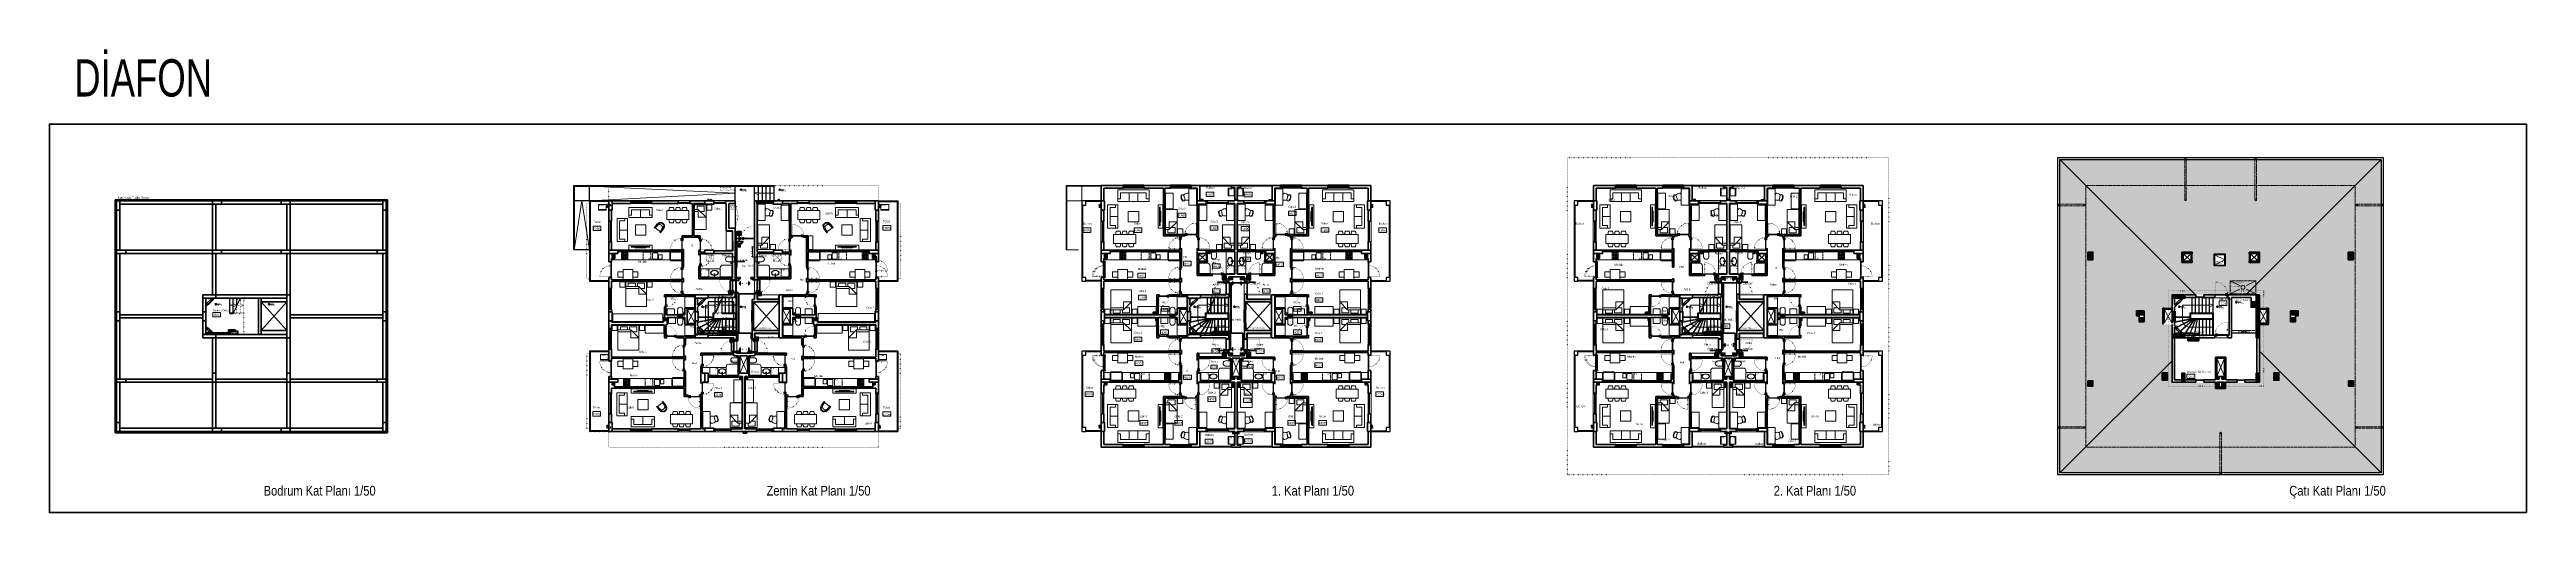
# Model space of a CAD drawing. Header units: millimetres. Extents: x 1852829 to 1882754, y -270850 to -231658.
# Drawn here: x 1853005 to 1872124, y -270850 to -267274 of the extents above; entities that cross this region are included whole.
import ezdxf
from ezdxf.enums import TextEntityAlignment as Align

# ---------------------------------------------------------------- set-up
doc = ezdxf.new("R2010")
doc.units = ezdxf.units.MM
for name, pattern in [('CONTINOUS', [0]), ('CONTINU', [0]), ('DOT', [0.25, 0, -0.25]), ('izdüşüm arka', [3.175, 0, -3.175]), ('izdüşüm ön', [9.525, 6.35, -3.175]), ('su yalıtım', [30, 12, -18])]:
    doc.linetypes.add(name, pattern=pattern)
for name, color, linetype, lineweight in [('a_ba', 6, 'Continuous', 50), ('a_doğrama', 251, 'Continuous', 20), ('a_duvar', 251, 'Continuous', 35), ('a_görünüş', 32, 'Continuous', 25), ('a_görünüş_ince', 8, 'Continuous', 20), ('a_hatch_ba', 252, 'Continuous', 13), ('a_hatch_misc', 251, 'Continuous', 15), ('a_izdüşüm_arka', 251, 'izdüşüm arka', 30), ('a_izdüşüm_ön', 6, 'izdüşüm ön', 9), ('a_not_kot', 251, 'Continuous', 13), ('a_not_mahal', 253, 'Continuous', 5), ('a_not_misc', 144, 'Continuous', 5), ('a_not_text', 7, 'Continuous', 13), ('a_tefriş', 8, 'Continuous', 20), ('a_yalıtım_su', 7, 'su yalıtım', 13), ('a_çerçeve_line', 7, 'Continuous', 50), ('Aydınlatma', 4, 'CONTINOUS', 35), ('diyafon', 6, 'Continuous', 40), ('Genel', 4, 'CONTINOUS', 40), ('genell', 4, 'Continuous', 25), ('m_yib', 65, 'Continuous', 20), ('Telefon', 2, 'CONTINOUS', 40)]:
    doc.layers.add(name, color=color, linetype=linetype, lineweight=lineweight)
doc.layers.add('a_basılmayacak', color=251, linetype='Continuous', lineweight=5, plot=False)
doc.layers.add('a_m2_taks', color=147, linetype='Continuous', plot=False)
doc.styles.add('Grupcad', font='arial.ttf', dxfattribs={"width": 0.7})
doc.styles.add('ROMANTUR', font='arial.ttf', dxfattribs={"width": 0.7})
doc.styles.get("Standard").update_dxf_attribs({"font": 'ARIALN.TTF'})

# ---------------------------------------------------------------- blocks, each defined once
blk = doc.blocks.new('M1')
at = {"layer": 'a_doğrama', "linetype": 'Continuous'}
for p, q in [((-24, 6), (-30, 6)), ((-30, 0), (-30, 6)), ((-24, 0), (-30, 0)), ((-24, 0), (-24, 6)), ((30, 6), (24, 6)), ((24, 6), (24, 0)), ((30, 0), (30, 6)), ((30, 0), (24, 0))]:
    blk.add_line(p, q, dxfattribs=at)
at = {"layer": 'a_doğrama'}
for p, q in [((24, 3), (-24, 3)), ((24, 2), (-24, 2))]:
    blk.add_line(p, q, dxfattribs=at)
for points in [[(-28, -1), (-28, 0), (-32, 0), (-32, -2), (-29, -2)], [(28, -1), (28, 0), (32, 0), (32, -2), (29, -2)]]:
    blk.add_lwpolyline(points, close=True, dxfattribs=at)
at = {"layer": 'a_görünüş_ince'}
for p, q in [((24, 6), (-24, 6)), ((-24, 0), (24, 0))]:
    blk.add_line(p, q, dxfattribs=at)
blk = doc.blocks.new('K1')
at = {"layer": 'a_doğrama', "color": 251}
for points in [[(-18, -3), (-22, -3), (-22, 0), (2, 0), (2, -4), (-18, -4), (-18, -3)], [(-28, -93), (-25, -93)], [(-18, -98), (-22, -98), (-22, -100), (2, -100), (2, -96), (-18, -96), (-18, -98)], [(-15, -93), (-17, -93)]]:
    blk.add_lwpolyline(points, dxfattribs=at)
for points in [[(-25, -91), (-28, -91, -0.414214), (-28, -91), (-28, -82), (-30, -82), (-30, -91)], [(-24, -94), (-25, -94, -0.414214), (-25, -94), (-25, -91, -0.414214), (-25, -90), (-24, -90)], [(-18, -94), (-18, -94, 0.414214), (-17, -94), (-17, -91, 0.414214), (-18, -90), (-18, -90)], [(-17, -91), (-15, -91, 0.414214), (-14, -91), (-14, -82), (-12, -82), (-12, -91)]]:
    blk.add_lwpolyline(points, format="xyb", dxfattribs=at)
blk.add_lwpolyline([(-18, -14), (-18, -4), (-18, -3), (-23, -3), (-23, -3), (-23, -2), (-24, -2), (-24, -3), (-24, -13), (-24, -88), (-24, -98), (-24, -98), (-23, -98), (-23, -98), (-23, -97), (-18, -97), (-18, -96), (-18, -87)], close=True, dxfattribs=at)
for centre, start, end in [((-28, -91), 180, 270), ((-15, -91), 270, 0)]:
    blk.add_arc(centre, 2.5, start, end, dxfattribs=at)
at = {"layer": 'a_görünüş_ince', "color": 251}
blk.add_line((2, -6), (2, -94), dxfattribs=at)
at = {"layer": 'a_izdüşüm_arka', "color": 251, "linetype": 'DOT', "ltscale": 20}
blk.add_line((-24, -2), (-120, -2), dxfattribs=at)
blk.add_arc((-24, -2), 96, 180, 270, dxfattribs=at)
blk = doc.blocks.new('K2')
at = {"layer": 'a_doğrama', "color": 251, "linetype": 'Continuous'}
for p, q in [((-13, 88), (-13, 2)), ((-13, 88), (-9, 88)), ((-13, 2), (-9, 2)), ((-12, 90), (-12, 88)), ((-12, 90), (-10, 90)), ((-12, 0), (-12, 2)), ((-12, 0), (-10, 0)), ((-9, 88), (-9, 2))]:
    blk.add_line(p, q, dxfattribs=at)
at = {"layer": 'a_doğrama', "color": 251}
for points in [[(-14, 80), (-17, 80, 0.414214), (-17, 80), (-17, 71), (-19, 71), (-19, 80)], [(-13, 83), (-14, 83, 0.414214), (-14, 83), (-14, 80, 0.414214), (-14, 79), (-13, 79)], [(-9, 83), (-8, 83, -0.414214), (-8, 83), (-8, 80, -0.414214), (-8, 79), (-9, 79)], [(-8, 80), (-5, 80, -0.414214), (-5, 80), (-5, 71), (-3, 71), (-3, 80)]]:
    blk.add_lwpolyline(points, format="xyb", dxfattribs=at)
for points in [[(-17, 82), (-14, 82)], [(-5, 82), (-8, 82)]]:
    blk.add_lwpolyline(points, dxfattribs=at)
at = {"layer": 'a_doğrama', "color": 251, "linetype": 'Continuous'}
for points in [[(0, 90), (2, 90), (2, 87), (-9, 87)], [(0, 0), (2, 0), (2, 3), (-9, 3)]]:
    blk.add_lwpolyline(points, dxfattribs=at)
at = {"layer": 'a_doğrama', "color": 251}
for centre, start, end in [((-17, 80), 90, 180), ((-5, 80), 0, 90)]:
    blk.add_arc(centre, 2.5, start, end, dxfattribs=at)
at = {"layer": 'a_izdüşüm_arka', "color": 251}
blk.add_lwpolyline([(-99, 2), (-13, 2)], dxfattribs=at)
blk.add_arc((-13, 2), 86.2, 90, 180, dxfattribs=at)
blk = doc.blocks.new('klozet')
at = {"layer": 'a_tefriş'}
blk.add_line((20, 0), (-20, 0), dxfattribs=at)
for points in [[(-20, 0), (-20, -15), (20, -15), (20, 0)], [(-20, -50), (-20, -15)], [(20, -50), (20, -15)]]:
    blk.add_lwpolyline(points, dxfattribs=at)
blk.add_arc((0, -50), 20, 180, 360, dxfattribs=at)
blk = doc.blocks.new('kapı_c_blok')
at = {"layer": 'a_doğrama', "linetype": 'Continuous'}
for p, q in [((5, 14), (8, 14)), ((5, 14), (5, 12)), ((55, 15), (8, 15)), ((8, 15), (8, 10)), ((55, 10), (8, 10)), ((55, 15), (152, 15)), ((55, 15), (55, 10)), ((55, 15), (55, 10)), ((55, 10), (152, 10)), ((152, 15), (152, 10)), ((155, 14), (152, 14)), ((155, 14), (155, 12))]:
    blk.add_line(p, q, dxfattribs=at)
for points in [[(5, 2), (5, 0), (9, 0), (9, 10)], [(155, 2), (155, 0), (151, 0), (151, 10)]]:
    blk.add_lwpolyline(points, dxfattribs=at)
at = {"layer": 'a_doğrama'}
for points in [[(47, 16), (47, 18, 0.414214), (47, 19), (38, 19), (38, 21), (47, 21)], [(47, 9), (47, 7, -0.414214), (47, 6), (38, 6), (38, 4), (47, 4)], [(50, 15), (50, 15, 0.414214), (50, 16), (47, 16, 0.414214), (46, 15), (46, 15)], [(50, 10), (50, 10, -0.414214), (50, 9), (47, 9, -0.414214), (46, 10), (46, 10)], [(60, 15), (60, 15, -0.414214), (60, 16), (63, 16, -0.414214), (64, 15), (64, 15)], [(60, 10), (60, 10, 0.414214), (60, 9), (63, 9, 0.414214), (64, 10), (64, 10)], [(63, 16), (63, 18, -0.414214), (63, 19), (72, 19), (72, 21), (63, 21)], [(63, 9), (63, 7, 0.414214), (63, 6), (72, 6), (72, 4), (63, 4)]]:
    blk.add_lwpolyline(points, format="xyb", dxfattribs=at)
for points in [[(49, 18), (49, 16)], [(49, 7), (49, 9)], [(61, 18), (61, 16)], [(61, 7), (61, 9)]]:
    blk.add_lwpolyline(points, dxfattribs=at)
for centre, start, end in [((47, 18), 359.9992, 89.9992), ((47, 7), 269.9992, 359.9992), ((63, 18), 90.0008, 180.0008), ((63, 7), 180.0008, 270.0008)]:
    blk.add_arc(centre, 2.5, start, end, dxfattribs=at)
at = {"layer": 'a_izdüşüm_arka', "ltscale": 2}
for points in [[(8, 15), (8, 62)], [(152, 15), (152, 112)]]:
    blk.add_lwpolyline(points, dxfattribs=at)
for centre, radius, start, end in [((8, 15), 47, 359.9985, 90), ((152, 15), 97.1, 90.0857, 179.918)]:
    blk.add_arc(centre, radius, start, end, dxfattribs=at)
blk = doc.blocks.new('k_80')
at = {"layer": 'a_doğrama', "color": 251, "linetype": 'Continuous'}
for p, q in [((-80, 2), (-78, 2)), ((-80, 2), (-80, 0)), ((-78, 3), (-2, 3)), ((-78, 3), (-78, -2)), ((-2, 3), (-2, -2)), ((0, 2), (-2, 2)), ((0, 2), (0, 0)), ((-78, -2), (-2, -2))]:
    blk.add_line(p, q, dxfattribs=at)
at = {"layer": 'a_doğrama', "color": 251}
for points in [[(-73, 3), (-73, 4, -0.414214), (-73, 4), (-70, 4, -0.414214), (-69, 4), (-69, 3)], [(-70, 4), (-70, 7, -0.414214), (-70, 7), (-61, 7), (-61, 9), (-70, 9)], [(-73, -2), (-73, -2, 0.414214), (-73, -2), (-70, -2, 0.414214), (-69, -2), (-69, -2)], [(-70, -2), (-70, -5, 0.414214), (-70, -5), (-61, -5), (-61, -7), (-70, -7)]]:
    blk.add_lwpolyline(points, format="xyb", dxfattribs=at)
for points in [[(-72, 7), (-72, 4)], [(-72, -5), (-72, -2)]]:
    blk.add_lwpolyline(points, dxfattribs=at)
at = {"layer": 'a_doğrama', "color": 251, "linetype": 'Continuous'}
for points in [[(-80, -10), (-80, -12), (-77, -12), (-77, -2)], [(0, -10), (0, -12), (-3, -12), (-3, -2)]]:
    blk.add_lwpolyline(points, dxfattribs=at)
at = {"layer": 'a_doğrama', "color": 251}
for centre, start, end in [((-70, 7), 90, 180), ((-70, -5), 180, 270)]:
    blk.add_arc(centre, 2.5, start, end, dxfattribs=at)
at = {"layer": 'a_izdüşüm_arka', "color": 251, "linetype": 'DOT', "ltscale": 20}
blk.add_line((-2, 79), (-2, 3), dxfattribs=at)
blk.add_arc((-2, 3), 76.2, 90, 180, dxfattribs=at)
blk = doc.blocks.new('160p')
at = {"layer": 'a_doğrama', "color": 251}
for points in [[(-6, -6), (-6, 0), (-12, 0), (-12, -6)], [(0, -6), (0, 0), (-6, 0), (-6, -6)], [(-6, -83), (-6, -77), (-12, -77), (-12, -83)], [(-6, -160), (-6, -154), (-12, -154), (-12, -160)], [(0, -83), (0, -77), (-6, -77), (-6, -83)], [(0, -160), (0, -154), (-6, -154), (-6, -160)]]:
    blk.add_lwpolyline(points, close=True, dxfattribs=at)
for points in [[(2, -1), (2, 2), (0, 2), (0, -2), (1, -2), (2, -1)], [(-9, -6), (-9, -77)], [(-8, -6), (-8, -77)], [(-3, -83), (-3, -154)], [(-2, -83), (-2, -154)], [(2, -159), (2, -162), (0, -162), (0, -158), (1, -158), (2, -159)]]:
    blk.add_lwpolyline(points, dxfattribs=at)
at = {"layer": 'a_görünüş_ince', "color": 251}
for points in [[(-22, -160), (-24, -160), (-24, 0), (-22, 0)], [(-12, -77), (-12, -6)], [(-12, -154), (-12, -83)], [(-6, -77), (-6, -6)], [(-6, -77), (-6, -6)], [(-6, -154), (-6, -83)], [(-6, -154), (-6, -83)], [(0, -77), (0, -6)], [(0, -154), (0, -83)]]:
    blk.add_lwpolyline(points, dxfattribs=at)
blk = doc.blocks.new('120_p_c_blok')
at = {"layer": 'a_doğrama'}
for points in [[(1, 2), (-2, 2), (-2, 0), (2, 0), (2, 1), (1, 2)], [(119, 2), (122, 2), (122, 0), (118, 0), (118, 1), (119, 2)], [(57, -2), (6, -2)], [(57, -4), (6, -4)], [(114, -8), (63, -8)], [(114, -10), (63, -10)]]:
    blk.add_lwpolyline(points, dxfattribs=at)
for points in [[(0, 0), (6, 0), (6, -6), (0, -6)], [(57, 0), (63, 0), (63, -6), (57, -6)], [(114, 0), (120, 0), (120, -6), (114, -6)], [(0, -6), (6, -6), (6, -12), (0, -12)], [(57, -6), (63, -6), (63, -12), (57, -12)], [(114, -6), (120, -6), (120, -12), (114, -12)]]:
    blk.add_lwpolyline(points, close=True, dxfattribs=at)
at = {"layer": 'a_görünüş_ince'}
for points in [[(6, 0), (57, 0)], [(63, 0), (114, 0)], [(0, -22), (0, -24), (120, -24), (120, -22)], [(6, -6), (57, -6)], [(6, -6), (57, -6)], [(6, -12), (57, -12)], [(63, -6), (114, -6)], [(63, -6), (114, -6)], [(63, -12), (114, -12)]]:
    blk.add_lwpolyline(points, dxfattribs=at)
blk = doc.blocks.new('kapı_120_c_blok')
at = {"layer": 'a_doğrama', "color": 251}
for points in [[(-2, 119), (-2, 122), (0, 122), (0, 118), (-1, 118), (-2, 119)], [(-2, 1), (-2, -2), (0, -2), (0, 2), (-1, 2), (-2, 1)], [(2, 114), (2, 96)], [(2, 84), (2, 12)], [(4, 114), (4, 96)], [(4, 84), (4, 12)]]:
    blk.add_lwpolyline(points, dxfattribs=at)
for points in [[(0, 114), (6, 114), (6, 120), (0, 120)], [(0, 90), (6, 90), (6, 96), (0, 96)], [(0, 84), (6, 84), (6, 90), (0, 90)], [(0, 6), (6, 6), (6, 12), (0, 12)], [(0, 0), (6, 0), (6, 6), (0, 6)]]:
    blk.add_lwpolyline(points, close=True, dxfattribs=at)
at = {"layer": 'a_görünüş_ince', "color": 251}
for points in [[(0, 114), (0, 96)], [(0, 84), (0, 12)], [(6, 114), (6, 96)], [(6, 84), (6, 12)]]:
    blk.add_lwpolyline(points, dxfattribs=at)
at = {"layer": 'a_izdüşüm_arka', "color": 251}
blk.add_lwpolyline([(6, 6), (90, 6)], dxfattribs=at)
blk.add_arc((6, 6), 84, 0, 90, dxfattribs=at)
blk = doc.blocks.new('90_p_c_blok')
at = {"layer": 'a_doğrama'}
for points in [[(1, 2), (-2, 2), (-2, 0), (2, 0), (2, 1), (1, 2)], [(89, 2), (92, 2), (92, 0), (88, 0), (88, 1), (89, 2)], [(84, -3), (6, -3)], [(84, -4), (6, -4)]]:
    blk.add_lwpolyline(points, dxfattribs=at)
for points in [[(0, 0), (6, 0), (6, -6), (0, -6)], [(0, -6), (6, -6), (6, -12), (0, -12)], [(84, 0), (90, 0), (90, -6), (84, -6)], [(84, -6), (90, -6), (90, -12), (84, -12)]]:
    blk.add_lwpolyline(points, close=True, dxfattribs=at)
at = {"layer": 'a_görünüş_ince'}
for points in [[(0, -22), (0, -24), (90, -24), (90, -22)], [(6, 0), (84, 0)], [(6, -6), (84, -6)], [(6, -6), (84, -6)], [(6, -12), (84, -12)]]:
    blk.add_lwpolyline(points, dxfattribs=at)
blk = doc.blocks.new('baca_şönt')
at = {"layer": 'a_duvar'}
h = blk.add_hatch(color=256, dxfattribs=at)
h.dxf.hatch_style = 1
h.paths.add_polyline_path([(21.5, -5), (21.5, -17), (35, -17)])
h.paths.add_polyline_path([(4, -5), (4, -17), (17.5, -17)])
for p, q in [((4, -5), (17.5, -17)), ((17.5, -5), (17.5, -17)), ((21.5, -5), (21.5, -17)), ((21.5, -5), (35, -17))]:
    blk.add_line(p, q, dxfattribs=at)
blk.add_lwpolyline([(0, -21), (39, -21), (39, -1), (0, -1)], close=True, dxfattribs=at)
for points in [[(17.5, -5), (4, -5), (4, -17), (17.5, -17)], [(21.5, -17), (35, -17), (35, -5), (21.5, -5)]]:
    blk.add_lwpolyline(points, dxfattribs=at)
blk = doc.blocks.new('baca_müstakil')
at = {"layer": 'a_duvar'}
h = blk.add_hatch(color=256, dxfattribs=at)
h.dxf.hatch_style = 1
h.paths.add_polyline_path([(5, -5, 0.198912), (3, -10, 0.668179), (14, -14)])
blk.add_line((5, -5), (14, -14), dxfattribs=at)
blk.add_lwpolyline([(0, -19), (19, -19), (19, 0), (0, 0)], close=True, dxfattribs=at)
blk.add_circle((10, -10), 6.5, dxfattribs=at)
blk = doc.blocks.new('tefriş_koltuk_202x90')
at = {"layer": 'a_tefriş'}
for p, q in [((-79, -68), (-101, -68)), ((0, -90), (0, -22)), ((79, -68), (101, -68))]:
    blk.add_line(p, q, dxfattribs=at)
for points in [[(101, -90), (101, 0), (-101, 0), (-101, -90), (101, -90)], [(79, -68), (79, -22), (-79, -22), (-79, -68)]]:
    blk.add_lwpolyline(points, dxfattribs=at)
blk = doc.blocks.new('tefirş_tv')
at = {"layer": 'a_tefriş'}
for points in [[(60, 4), (60, 5, 0.414214), (55, 10), (-55, 10, 0.414214), (-60, 5), (-60, 4)], [(35, 10), (35, 10, 0.414214), (30, 15), (-30, 15, 0.414214), (-35, 10), (-35, 10)]]:
    blk.add_lwpolyline(points, format="xyb", close=True, dxfattribs=at)
blk = doc.blocks.new('berjer')
at = {"layer": 'a_tefriş'}
for p, q in [((-45, 45), (-49, 41)), ((-41, 41), (-46, 37)), ((-45, 45), (-41, 49)), ((-41, 41), (-37, 46)), ((-31, 31), (-36, 27)), ((-31, 31), (-27, 36)), ((0, 0), (-17, -17)), ((0, 0), (17, 17)), ((21, 14), (4, 31)), ((26, 19), (9, 36)), ((26, 19), (21, 14)), ((-19, -26), (-36, -9)), ((-14, -21), (-31, -4)), ((-19, -26), (-14, -21))]:
    blk.add_line(p, q, dxfattribs=at)
for centre, radius, start, end in [((-27, 25), 27.6, 159.0996, 198.2964), ((-49, 19), 5.5, 213.0064, 279.6844), ((-39, 30), 15.5, 135, 162.0844), ((17, 45), 76, 203.7042, 225), ((-18, 23), 31.5, 162.3914, 198.167), ((-23, 18), 25.2, 169.88, 190.627), ((-39, 30), 10.2, 135, 162.0844), ((-123, -19), 85.7, 24.4555, 29.0546), ((18, 46), 69.9, 204.6176, 224.9029), ((-30, 39), 15.5, 107.9156, 135), ((-23, 17), 15.9, 152.5064, 212.5888), ((-30, 39), 10.2, 107.9156, 135), ((-30, 21), 8.21, 134.8943, 152.5064), ((49, 54), 97, 207.6213, 226.668), ((-25, 28), 27.3, 71.2858, 110.6993), ((-24, 18), 31.1, 71.4354, 107.3961), ((-21, 30), 8.21, 117.4936, 135.1057), ((-17, 23), 15.9, 57.4112, 117.4936), ((-19, 24), 24.6, 78.6027, 99.5819), ((19, 123), 85.7, 240.9454, 245.5445), ((-46, -18), 69.9, 45.0971, 65.3824), ((-19, 49), 5.5, 350.3156, 56.9936), ((-45, -17), 76, 45, 66.6891), ((-54, -49), 97, 43.332, 62.3787), ((16, 17), 0.4, 315, 46.0366), ((111, 119), 138, 227.0869, 229.3484), ((21, 14), 0.2, 229.3484, 315), ((26, 19), 0.2, 315, 45), ((-19, -26), 0.2, 225, 315), ((-17, -16), 0.4, 223.9634, 315), ((-119, -111), 138, 40.6516, 42.9131), ((-14, -21), 0.2, 315, 40.6516)]:
    blk.add_arc(centre, radius, start, end, dxfattribs=at)
blk = doc.blocks.new('A$C2A0A03CE')
at = {"layer": 'a_tefriş'}
for p, q in [((-54, -24), (-54, 24)), ((-54, 24), (0, 24)), ((-49, 24), (-49, -24)), ((-47, 21), (-47, -21)), ((-40, 11), (-47, 11)), ((-25, 0), (-47, 0)), ((-27, 22), (-45, 22)), ((-36, 22), (-36, 16)), ((-36, 7), (-36, -8)), ((-25, 11), (-31, 11)), ((-25, -21), (-25, 21)), ((-23, -21), (-23, 21)), ((-17, 11), (-23, 11)), ((-2, 0), (-23, 0)), ((-22, 22), (-4, 22)), ((-13, 22), (-13, 15)), ((-13, 8), (-13, -7)), ((-2, 11), (-9, 11)), ((-2, 21), (-2, -21)), ((0, -24), (0, 24)), ((-54, -24), (0, -24)), ((-39, -11), (-47, -11)), ((-45, -22), (-27, -22)), ((-36, -15), (-36, -22)), ((-25, -11), (-32, -11)), ((-18, -11), (-23, -11)), ((-4, -22), (-22, -22)), ((-13, -16), (-13, -22)), ((-2, -11), (-9, -11))]:
    blk.add_line(p, q, dxfattribs=at)
for centre, radius in [((-51, 11), 1.8), ((-51, 4), 1.8), ((-36, 11), 5.4), ((-36, 11), 4.5), ((-13, 11), 4.5), ((-13, 11), 3.6), ((-51, -4), 1.8), ((-51, -11), 1.8), ((-36, -11), 4.5), ((-36, -11), 3.6), ((-13, -11), 5.4), ((-13, -11), 4.5)]:
    blk.add_circle(centre, radius, dxfattribs=at)
for centre, start, end in [((-45, 21), 90, 180), ((-27, 21), 0, 90), ((-22, 21), 90, 180), ((-4, 21), 0, 90), ((-45, -21), 180, 270), ((-27, -21), 270, 0), ((-22, -21), 180, 270), ((-4, -21), 270, 0)]:
    blk.add_arc(centre, 1.8, start, end, dxfattribs=at)
blk = doc.blocks.new('tefriş_yatak_çift')
at = {"layer": 'a_tefriş'}
for points in [[(-85, -5), (-85, -45), (-125, -45), (-125, -5)], [(80, -195), (80, -5), (-80, -5), (-80, -195)], [(85, -5), (85, -45), (125, -45), (125, -5)]]:
    blk.add_lwpolyline(points, close=True, dxfattribs=at)
for points in [[(-80, -40), (20, -40), (80, -100), (20, -100), (20, -40)], [(-80, -55), (20, -55)], [(-6, -40), (-6, -15), (-61, -15), (-61, -40)], [(35, -55), (65, -55), (65, -15), (10, -15), (10, -40)]]:
    blk.add_lwpolyline(points, dxfattribs=at)
blk = doc.blocks.new('tefriş_yatak tek')
at = {"layer": 'a_tefriş'}
for points in [[(0, -0.45), (-1.9, -0.45), (-1.9, 0.45), (0, 0.45)], [(-1.9, -0.5), (-1.5, -0.5), (-1.5, -0.9), (-1.9, -0.9)]]:
    blk.add_lwpolyline(points, close=True, dxfattribs=at)
for points in [[(-1.4, 0), (-1.4, -0.3), (-1.8, -0.3), (-1.8, 0.25), (-1.55, 0.25)], [(-1.55, 0.45), (-1.55, 0.15), (-0.95, -0.45), (-0.95, 0.15), (-1.55, 0.15)], [(-1.4, 0.45), (-1.4, 0.15)]]:
    blk.add_lwpolyline(points, dxfattribs=at)
blk = doc.blocks.new('tefriş_sandalye')
at = {"layer": 'a_tefriş'}
blk.add_line((0, -18), (0, 18), dxfattribs=at)
at = {"layer": 'a_tefriş', "extrusion": (0, 0, -1)}
for centre, major_axis, start_param, end_param in [((16, -34), (38.7, 38.7), 5.200723, 5.79406), ((49, 10), (13, -13), 2.664537, 2.7784), ((49, 10), (13, -13), 2.664537, 2.7784), ((62, 15), (21.8, -21.8), 1.757107, 2.385975), ((62, 15), (21.8, -21.8), 1.757107, 2.385975), ((49, 10), (13, -13), 2.7784, 3.245118), ((66, -1), (21.8, -21.8), 1.802816, 2.431683), ((66, -1), (21.8, -21.8), 1.802816, 2.431683), ((43, 17), (6.76, 6.76), 4.815914, 6.34704), ((17, -6), (28.8, 28.8), 6.26556, 7.321949), ((17, -6), (28.8, 28.8), 6.26556, 7.321949), ((17, -6), (31.4, -31.4), -1.506941, -0.587454), ((-154, -80), (117, -117), -1.166716, -1.087708), ((11, -28), (4.99, -4.99), 0.687369, 2.053884), ((2, 19), (38.7, -38.7), -0.034473, 0.601946), ((53, -4), (13, -13), 1.410391, 1.524253), ((53, -4), (13, -13), 1.410391, 1.524253), ((53, -4), (13, 13), 2.514469, 2.981187), ((51, -13), (6.76, -6.76), -0.587454, 0.943672)]:
    blk.add_ellipse(centre, major_axis=major_axis, ratio=1, start_param=start_param, end_param=end_param, dxfattribs=at)
blk = doc.blocks.new('tefriş_süzgeç')
at = {"layer": 'a_tefriş'}
for p, q in [((5, 0), (-5, 0)), ((-5, 0), (-5, -10)), ((5, -10), (5, 0)), ((-5, -10), (5, -10)), ((-4, -5), (-4, -5)), ((-3, -3), (-3, -2)), ((-3, -5), (-3, -5)), ((-3, -8), (-3, -8)), ((-2, -3), (-2, -3)), ((-1, -4), (-2, -4)), ((-2, -5), (-2, -5)), ((-1, -6), (-2, -7)), ((-2, -7), (-2, -7)), ((0, -2), (0, -1)), ((0, -3), (0, -2)), ((0, -3), (0, -4)), ((0, -7), (0, -7)), ((0, -8), (0, -8)), ((0, -9), (0, -9)), ((1, -4), (1, -4)), ((1, -6), (1, -7)), ((2, -3), (3, -2)), ((2, -3), (2, -3)), ((2, -5), (2, -5)), ((2, -7), (2, -7)), ((2, -8), (3, -8)), ((3, -5), (3, -5)), ((4, -5), (4, -5))]:
    blk.add_line(p, q, dxfattribs=at)
for centre, radius, start, end in [((0, -5), 4.06, 134.2896, 180), ((0, -5), 3.56, 134.2896, 180), ((0, -5), 3.06, 180, 225), ((0, -5), 2.56, 180, 225), ((0, -5), 4.06, 225, 270), ((0, -5), 3.56, 225, 270), ((0, -4), 2.4, 84.5943, 143.2016), ((0, -5), 2.44, 90.343, 138.1212), ((0, -5), 2.06, 134.2896, 180), ((0, -5), 1.56, 134.2896, 180), ((0, -5), 2.06, 225, 270), ((0, -5), 1.56, 225, 270), ((0, -5), 4.06, 45, 90), ((0, -5), 3.56, 45, 90), ((0, -5), 2.06, 45, 90), ((0, -5), 1.56, 45, 90), ((0, -5), 3.06, 270, 315.7104), ((0, -5), 2.56, 270, 315.7104), ((0, -5), 2.06, 314.2896, 360), ((0, -5), 1.56, 314.2896, 360), ((0, -5), 3.06, 360, 45), ((0, -5), 2.56, 360, 45), ((0, -5), 3.56, 314.2896, 360), ((0, -5), 4.06, 314.2896, 360)]:
    blk.add_arc(centre, radius, start, end, dxfattribs=at)
blk = doc.blocks.new('tefriş_koltuk_242x90')
at = {"layer": 'a_tefriş'}
for p, q in [((-99, -68), (-121, -68)), ((-34, -22), (-34, -90)), ((34, -22), (34, -90)), ((99, -68), (121, -68))]:
    blk.add_line(p, q, dxfattribs=at)
for points in [[(-121, -90), (-121, 0), (121, 0), (121, -90), (-121, -90)], [(-99, -68), (-99, -22), (99, -22), (99, -68)]]:
    blk.add_lwpolyline(points, dxfattribs=at)
blk = doc.blocks.new('merdiven_c_blok')
at = {"layer": 'a_görünüş', "color": 253}
for p, q in [((2, 0), (8, 0)), ((-288, -191), (-170, -167)), ((-283, -153), (-170, -153)), ((-273, -231), (-155, -170)), ((-243, -260), (-147, -170)), ((-212, -283), (-137, -170)), ((-175, -288), (-125, -170)), ((-170, -170), (-170, -120)), ((-170, -120), (-154, -120)), ((8, -170), (-170, -170)), ((-165, -165), (-165, -125)), ((-165, -125), (-157, -125)), ((3, -165), (-165, -165)), ((-157, -2), (-157, -120)), ((-151, -125), (3, -125)), ((-149, -120), (8, -120)), ((-136, -288), (-112, -170)), ((-130, -2), (-130, -67)), ((-130, -79), (-130, -120)), ((-103, -2), (-103, -7)), ((-103, -19), (-103, -120)), ((-97, -288), (-97, -170)), ((-76, -2), (-76, -120)), ((-70, -288), (-70, -170)), ((-49, -2), (-49, -120)), ((-43, -288), (-43, -170)), ((-22, -2), (-22, -120)), ((-16, -288), (-16, -170)), ((5, 0), (5, -120)), ((11, -288), (11, -170))]:
    blk.add_line(p, q, dxfattribs=at)
for points in [[(3, -125), (3, -165)], [(8, -120), (8, -170)]]:
    blk.add_lwpolyline(points, dxfattribs=at)
at = {"layer": 'a_izdüşüm_ön', "color": 253}
for p, q in [((-290, -189), (-170, -164)), ((-285, -150), (-170, -150)), ((-277, -229), (-162, -170)), ((-245, -258), (-151, -170)), ((-217, -285), (-140, -170)), ((-179, -290), (-128, -170)), ((-154, 0), (-154, -120)), ((-139, -290), (-115, -170)), ((-127, 0), (-127, -60)), ((-127, -72), (-127, -120)), ((-100, -12), (-100, -120)), ((-100, -290), (-100, -170)), ((-73, 0), (-73, -120)), ((-73, -290), (-73, -170)), ((-46, 0), (-46, -120)), ((-46, -290), (-46, -170)), ((-19, 0), (-19, -120)), ((-19, -290), (-19, -170)), ((8, 0), (8, -120)), ((8, -290), (8, -170))]:
    blk.add_line(p, q, dxfattribs=at)
at = {"layer": 'a_not_misc', "color": 253}
for p, q in [((-230, -60), (-154, -60)), ((-230, -170), (-230, -60)), ((-122, -60), (-19, -60)), ((8, -230), (-170, -230))]:
    blk.add_line(p, q, dxfattribs=at)
for points in [[(-100, 0), (-157, -125)], [(-95, 0), (-151, -125)], [(-127, -60), (-154, -47)], [(-127, -60), (-154, -73)], [(8, -60), (-19, -47)], [(8, -60), (-19, -73)]]:
    blk.add_lwpolyline(points, dxfattribs=at)
blk.add_arc((-170, -170), 60, 180, 270, dxfattribs=at)
at = {"layer": 'a_not_text', "color": 253}
for s, p in [('12', (-277, -146)), ('11', (-277, -180)), ('13', (-151, -12)), ('14', (-124, -12)), ('15', (-97, -12)), ('16', (-70, -12)), ('17', (-43, -12)), ('18', (-16, -12)), ('19', (11, -12)), ('10', (-277, -221)), ('9', (-273, -276)), ('8', (-222, -279)), ('7', (-183, -284)), ('6', (-145, -284)), ('5', (-107, -284)), ('4', (-80, -284)), ('3', (-53, -284)), ('2', (-26, -284)), ('1', (1, -284))]:
    blk.add_text(s, height=6, dxfattribs=at).set_placement(p)
blk = doc.blocks.new('sembol_kot')
at = {"layer": 'a_not_kot'}
for points in [[(0, 10), (0, 0), (10, 0, 0.414214)], [(0, 0), (-10, 0, 0.414214), (0, -10)]]:
    blk.add_hatch(color=256, dxfattribs=at).paths.add_polyline_path(points)
for p, q in [((0, 15), (0, -15)), ((-15, 0), (60, 0))]:
    blk.add_line(p, q, dxfattribs=at)
blk.add_circle((0, 0), 10, dxfattribs=at)
blk = doc.blocks.new('kb')
at = {"layer": 'a_doğrama'}
blk.add_line((11, -41), (12, -43), dxfattribs=at)
for points in [[(11, -41), (12, -40)], [(11, -41), (21, -51)], [(12, -40), (22, -50)], [(53, -15), (20, -48)], [(55, -17), (21, -51)], [(45, -7), (46, -6)], [(45, -7), (55, -17)], [(48, -7), (46, -6)], [(55, -14), (56, -16)], [(56, -16), (55, -17)]]:
    blk.add_lwpolyline(points, dxfattribs=at)
at = {"layer": 'a_duvar'}
for points in [[(55, 0), (48, -7)], [(69, 0), (55, -14)], [(12, -43), (0, -55)], [(19, -50), (0, -69)], [(12, -43), (19, -50)], [(48, -7), (55, -14)]]:
    blk.add_lwpolyline(points, dxfattribs=at)
at = {"layer": 'a_görünüş_ince'}
blk.add_lwpolyline([(45, -7), (12, -40)], dxfattribs=at)
blk = doc.blocks.new('kombi')
at = {"layer": 'a_tefriş', "lineweight": 20}
for p, q in [((-5, 60), (40, 60)), ((-5, 0), (-5, 60)), ((40, 0), (-5, 0)), ((1, 0), (1, 60)), ((40, 60), (40, 0)), ((69, 60), (69, 0)), ((114, 60), (69, 60)), ((69, 0), (114, 0)), ((108, 0), (108, 60)), ((114, 0), (114, 60))]:
    blk.add_line(p, q, dxfattribs=at)
at = {"layer": 'a_not_mahal'}
for p in [(5, 47), (73, 47)]:
    blk.add_text('Kombi', height=10, dxfattribs=at).set_placement(p)
blk = doc.blocks.new('DIAFON IC UNITE')
at = {"layer": 'diyafon', "linetype": 'Continuous'}
h = blk.add_hatch(dxfattribs=at)
h.set_pattern_fill('ANSI31', color=133, scale=12.474, angle=585, style=0)
h.set_pattern_definition([(90, (-1096043.5913, -47294.4978), (1.55925, -3e-14), [])])
edge = h.paths.add_edge_path()
edge.add_ellipse((0, -22), major_axis=(-6.04, 0), ratio=0.623004, start_angle=0, end_angle=360, ccw=False)
blk.add_lwpolyline([(-9, -28), (9, -28), (9, 0), (-9, 0)], close=True, dxfattribs=at)
at = {"layer": 'diyafon', "color": 133, "linetype": 'Continuous'}
blk.add_lwpolyline([(7, -10), (-7, -10), (-7, -2), (7, -2)], close=True, dxfattribs=at)
for centre in [(-5, -14), (0, -14), (5, -14)]:
    blk.add_circle(centre, 1.8, dxfattribs=at)
at = {"layer": 'diyafon', "color": 133, "linetype": 'Continuous', "extrusion": (0, 0, -1)}
blk.add_ellipse((0, -22), major_axis=(-6.04, 0), ratio=0.623004, start_param=-1.570796, end_param=4.712389, dxfattribs=at)
blk = doc.blocks.new('DIAFON ZIL BUTONU')
at = {"layer": 'diyafon', "linetype": 'CONTINU'}
h = blk.add_hatch(color=133, dxfattribs=at)
edge = h.paths.add_edge_path()
edge.add_ellipse((-7, -5), major_axis=(0.974, 0.974), ratio=1, start_angle=0, end_angle=360)
blk.add_lwpolyline([(11, 0), (-11, 0), (-11, -9), (11, -9)], close=True, dxfattribs=at)
at = {"layer": 'diyafon', "color": 133, "linetype": 'CONTINU'}
blk.add_lwpolyline([(-3, -7), (9, -7), (9, -2), (-3, -2)], close=True, dxfattribs=at)
blk.add_ellipse((-7, -5), major_axis=(0.974, 0.974), ratio=1, start_param=3.926991, end_param=10.210176, dxfattribs=at)
blk = doc.blocks.new('abuat')
at = {"layer": 'diyafon', "color": 3}
blk.add_lwpolyline([(-6, 6), (6, 6), (6, -6), (-6, -6)], close=True, dxfattribs=at)
blk = doc.blocks.new('YUKARIYA GIDEN HAT')
at = {"linetype": 'Continuous'}
h = blk.add_hatch(color=7, dxfattribs=at)
edge = h.paths.add_edge_path()
edge.add_arc((0, 0), 1.75, 0, 360)
blk.add_hatch(color=0, dxfattribs=at).paths.add_polyline_path([(12, 14), (14, 12), (18, 18)])
at = {"color": 0, "linetype": 'Continuous'}
for p, q in [((0, 0), (18, 18)), ((18, 18), (12, 14)), ((12, 14), (14, 12)), ((18, 18), (14, 12))]:
    blk.add_line(p, q, dxfattribs=at)
at = {"color": 7, "linetype": 'Continuous'}
blk.add_circle((0, 0), 1.75, dxfattribs=at)
blk = doc.blocks.new('ASAGIDAN GELEN HAT')
at = {"linetype": 'Continuous'}
blk.add_hatch(color=0, dxfattribs=at).paths.add_polyline_path([(-6, -3), (-3, -6), (0, 0)])
h = blk.add_hatch(color=7, dxfattribs=at)
edge = h.paths.add_edge_path()
edge.add_arc((0, 0), 1.75, 0, 360)
at = {"color": 0, "linetype": 'Continuous'}
for p, q in [((-18, -18), (0, 0)), ((0, 0), (-6, -3)), ((0, 0), (-3, -6)), ((-6, -3), (-3, -6))]:
    blk.add_line(p, q, dxfattribs=at)
at = {"color": 7, "linetype": 'Continuous'}
blk.add_circle((0, 0), 1.75, dxfattribs=at)
blk = doc.blocks.new('ASAGIDAN YUKARIYA HAT')
at = {"color": 0, "linetype": 'CONTINOUS'}
for name in ['ASAGIDAN GELEN HAT', 'YUKARIYA GIDEN HAT']:
    blk.add_blockref(name, (0, 0), dxfattribs=at)
blk = doc.blocks.new('ASAGIYA GIDEN HAT')
at = {"linetype": 'Continuous'}
h = blk.add_hatch(color=7, dxfattribs=at)
edge = h.paths.add_edge_path()
edge.add_arc((0, 0), 1.75, 0, 360)
blk.add_hatch(color=0, dxfattribs=at).paths.add_polyline_path([(-12, -14), (-14, -12), (-18, -18)])
at = {"color": 0, "linetype": 'Continuous'}
for p, q in [((0, 0), (-18, -18)), ((-18, -18), (-14, -12)), ((-18, -18), (-12, -14)), ((-12, -14), (-14, -12))]:
    blk.add_line(p, q, dxfattribs=at)
at = {"color": 7, "linetype": 'Continuous'}
blk.add_circle((0, 0), 1.75, dxfattribs=at)
blk = doc.blocks.new('DIAFON DIS UNITE-GORUNTULU')
at = {"layer": 'diyafon', "linetype": 'Continuous'}
blk.add_line((0, 0), (0, -29), dxfattribs=at)
blk.add_lwpolyline([(17, -29), (-17, -29), (-17, 0), (17, 0)], close=True, dxfattribs=at)
at = {"layer": 'diyafon', "color": 133, "linetype": 'Continuous'}
for points in [[(-15, -2), (-3, -2), (-3, -9), (-15, -9)], [(-14, -12), (-11, -12), (-11, -15), (-14, -15)], [(-14, -16), (-11, -16), (-11, -19), (-14, -19)], [(-14, -20), (-11, -20), (-11, -23), (-14, -23)], [(-14, -24), (-11, -24), (-11, -27), (-14, -27)], [(-10, -12), (-7, -12), (-7, -15), (-10, -15)], [(-10, -16), (-7, -16), (-7, -19), (-10, -19)], [(-10, -20), (-7, -20), (-7, -23), (-10, -23)], [(-10, -24), (-7, -24), (-7, -27), (-10, -27)], [(-6, -12), (-3, -12), (-3, -15), (-6, -15)], [(-6, -16), (-3, -16), (-3, -19), (-6, -19)], [(-6, -20), (-3, -20), (-3, -23), (-6, -23)], [(-6, -24), (-3, -24), (-3, -27), (-6, -27)], [(2, -18), (14, -18), (14, -25), (2, -25)]]:
    blk.add_lwpolyline(points, close=True, dxfattribs=at)
for radius in [4.28, 2.88]:
    blk.add_circle((8, -6), radius, dxfattribs=at)
blk = doc.blocks.new('DIAFON KAPI OTOMAT')
at = {"layer": 'diyafon', "linetype": 'Continuous'}
blk.add_line((14, 9), (14, 17), dxfattribs=at)
for points in [[(0, 9), (27, 9), (27, -9), (0, -9)], [(6, 17), (21, 17), (21, 32), (6, 32)], [(8, 18), (20, 18), (20, 30), (8, 30)]]:
    blk.add_lwpolyline(points, close=True, dxfattribs=at)
blk.add_lwpolyline([(27, -9), (43, -9), (27, 9)], dxfattribs=at)
at = {"layer": 'diyafon', "color": 133, "linetype": 'Continuous'}
for radius in [4.2, 1.75]:
    blk.add_circle((14, 24), radius, dxfattribs=at)

msp = doc.modelspace()

# ---------------------------------------------------------------- hatches: boundary and pattern name
at = {"layer": 'a_hatch_misc', "ltscale": 10}
h = msp.add_hatch(dxfattribs=at)
h.set_pattern_fill('AR-RSHKE', color=256, scale=0.15, angle=180)
h.set_pattern_definition([(180, (-86834.217, -24943.233), (-97.155, -45.72), [22.86, -19.05, 26.67, -11.43, 34.29, -15.24]), (180, (-86857.077, -24945.14), (-97.155, -45.72), [19.05, -72.39, 15.24, -22.86]), (180, (-86902.797, -24940.376), (-97.155, -45.72), [11.43, -118.11]), (270, (-86834.217, -24943.233), (32.385, -45.72), [43.815, -139.065]), (270, (-86857.077, -24943.233), (32.385, -45.72), [42.8625, -140.0175]), (270, (-86876.127, -24943.233), (32.385, -45.72), [40.005, -142.875]), (270, (-86902.797, -24940.376), (32.385, -45.72), [43.815, -139.065]), (270, (-86914.227, -24940.376), (32.385, -45.72), [43.815, -139.065]), (270, (-86948.517, -24943.233), (32.385, -45.72), [41.91, -140.97])])
h.paths.add_polyline_path([(1869543, -268839), (1869543, -268919), (1869463, -268919), (1869463, -268839)], flags=16)
h.paths.add_polyline_path([(1869983, -268839), (1870063, -268839), (1870063, -268919), (1869983, -268919)], flags=16)
h.paths.add_polyline_path([(1869712, -268943), (1869712, -268855), (1869800, -268855), (1869800, -268943)], flags=16)
h.paths.add_polyline_path([(1871003, -268124), (1868523, -268124), (1869566, -269167), (1869960, -269167)])
h = msp.add_hatch(dxfattribs=at)
h.set_pattern_fill('AR-RSHKE', color=256, scale=0.15, angle=270)
h.set_pattern_definition([(270, (-86834.217, -24943.233), (45.72, -97.155), [22.86, -19.05, 26.67, -11.43, 34.29, -15.24]), (270, (-86832.312, -24966.093), (45.72, -97.155), [19.05, -72.39, 15.24, -22.86]), (270, (-86837.075, -25011.813), (45.72, -97.155), [11.43, -118.11]), (0, (-86834.217, -24943.233), (45.72, 32.385), [43.815, -139.065]), (0, (-86834.217, -24966.093), (45.72, 32.385), [42.8625, -140.0175]), (0, (-86834.217, -24985.143), (45.72, 32.385), [40.005, -142.875]), (0, (-86837.075, -25011.813), (45.72, 32.385), [43.815, -139.065]), (0, (-86837.075, -25023.243), (45.72, 32.385), [43.815, -139.065]), (0, (-86834.217, -25057.533), (45.72, 32.385), [41.91, -140.97])])
h.paths.add_polyline_path([(1869388, -269397), (1869318, -269397), (1869318, -269272), (1869386, -269271), (1869386, -269167), (1869566, -269167), (1868523, -268124), (1868523, -270544), (1869386, -269681)])
h.paths.add_polyline_path([(1869134, -269376), (1869134, -269332), (1869115, -269332), (1869115, -269293), (1869173, -269293), (1869173, -269332), (1869173, -269376)], flags=16)
h.paths.add_polyline_path([(1868777, -269834), (1868777, -269873), (1868738, -269873), (1868738, -269834)], flags=16)
h.paths.add_polyline_path([(1868778, -268898), (1868738, -268898), (1868738, -268839), (1868778, -268839)], flags=16)
h = msp.add_hatch(dxfattribs=at)
h.set_pattern_fill('AR-RSHKE', color=256, scale=0.15, angle=90)
h.set_pattern_definition([(90, (-86834.217, -24943.233), (-45.72, 97.155), [22.86, -19.05, 26.67, -11.43, 34.29, -15.24]), (90, (-86836.122, -24920.373), (-45.72, 97.155), [19.05, -72.39, 15.24, -22.86]), (90, (-86831.36, -24874.653), (-45.72, 97.155), [11.43, -118.11]), (180, (-86834.217, -24943.233), (-45.72, -32.385), [43.815, -139.065]), (180, (-86834.217, -24920.373), (-45.72, -32.385), [42.8625, -140.0175]), (180, (-86834.217, -24901.323), (-45.72, -32.385), [40.005, -142.875]), (180, (-86831.36, -24874.653), (-45.72, -32.385), [43.815, -139.065]), (180, (-86831.36, -24863.223), (-45.72, -32.385), [43.815, -139.065]), (180, (-86834.217, -24828.933), (-45.72, -32.385), [41.91, -140.97])])
h.paths.add_polyline_path([(1871003, -268124), (1869960, -269167), (1870065, -269167), (1870065, -269272), (1870133, -269272), (1870133, -269397), (1870063, -269397), (1870065, -269606), (1871003, -270544)])
h.paths.add_polyline_path([(1870748, -268898), (1870748, -268839), (1870788, -268839), (1870788, -268898)], flags=16)
h.paths.add_polyline_path([(1870361, -269293), (1870361, -269332), (1870342, -269332), (1870342, -269376), (1870303, -269376), (1870303, -269332), (1870303, -269293)], flags=16)
h.paths.add_polyline_path([(1870749, -269834), (1870788, -269834), (1870788, -269873), (1870749, -269873)], flags=16)
h = msp.add_hatch(dxfattribs=at)
h.set_pattern_fill('AR-RSHKE', color=256, scale=0.15)
h.set_pattern_definition([(0, (-86834.217, -24943.233), (97.155, 45.72), [22.86, -19.05, 26.67, -11.43, 34.29, -15.24]), (0, (-86811.357, -24941.33), (97.155, 45.72), [19.05, -72.39, 15.24, -22.86]), (0, (-86765.637, -24946.09), (97.155, 45.72), [11.43, -118.11]), (90, (-86834.217, -24943.233), (-32.385, 45.72), [43.815, -139.065]), (90, (-86811.357, -24943.233), (-32.385, 45.72), [42.8625, -140.0175]), (90, (-86792.307, -24943.233), (-32.385, 45.72), [40.005, -142.875]), (90, (-86765.637, -24946.09), (-32.385, 45.72), [43.815, -139.065]), (90, (-86754.207, -24946.09), (-32.385, 45.72), [43.815, -139.065]), (90, (-86719.917, -24943.233), (-32.385, 45.72), [41.91, -140.97])])
h.paths.add_polyline_path([(1870065, -269606), (1870065, -269846), (1869804, -269846), (1869804, -269894), (1869722, -269894), (1869722, -269846), (1869386, -269846), (1869386, -269681), (1868523, -270544), (1871003, -270544)])
h.paths.add_polyline_path([(1870173, -269829), (1870173, -269770), (1870213, -269770), (1870213, -269829)], flags=16)
h.paths.add_polyline_path([(1869353, -269829), (1869313, -269829), (1869313, -269770), (1869353, -269770)], flags=16)
at = {"layer": 'a_not_misc'}
h = msp.add_hatch(color=256, dxfattribs=at)
h.dxf.hatch_style = 1
h.paths.add_polyline_path([(1858339, -269065), (1858329, -269080), (1858339, -269095)])
h = msp.add_hatch(color=256, dxfattribs=at)
h.dxf.hatch_style = 1
h.paths.add_polyline_path([(1858400, -269065), (1858410, -269080), (1858400, -269095)])
h = msp.add_hatch(color=256, dxfattribs=at)
h.dxf.hatch_style = 1
h.paths.add_polyline_path([(1862139, -269065), (1862129, -269080), (1862139, -269095)])
h = msp.add_hatch(color=256, dxfattribs=at)
h.dxf.hatch_style = 1
h.paths.add_polyline_path([(1862200, -269065), (1862210, -269080), (1862200, -269095)])
h = msp.add_hatch(color=256, dxfattribs=at)
h.dxf.hatch_style = 1
h.paths.add_polyline_path([(1865939, -269030), (1865929, -269045), (1865939, -269060)])
h = msp.add_hatch(color=256, dxfattribs=at)
h.dxf.hatch_style = 1
h.paths.add_polyline_path([(1866000, -269030), (1866010, -269045), (1866000, -269060)])
h = msp.add_hatch(color=256, dxfattribs=at)
h.dxf.hatch_style = 1
h.paths.add_polyline_path([(1865939, -269542), (1865929, -269557), (1865939, -269572)])
h = msp.add_hatch(color=256, dxfattribs=at)
h.dxf.hatch_style = 1
h.paths.add_polyline_path([(1866000, -269541), (1866010, -269556), (1866000, -269571)])
h = msp.add_hatch(color=256, dxfattribs=at)
h.dxf.hatch_style = 1
h.paths.add_polyline_path([(1858339, -269575), (1858329, -269590), (1858339, -269605)])
h = msp.add_hatch(color=256, dxfattribs=at)
h.dxf.hatch_style = 1
h.paths.add_polyline_path([(1858400, -269575), (1858410, -269590), (1858400, -269605)])
h = msp.add_hatch(color=256, dxfattribs=at)
h.dxf.hatch_style = 1
h.paths.add_polyline_path([(1862139, -269575), (1862129, -269590), (1862139, -269605)])
h = msp.add_hatch(color=256, dxfattribs=at)
h.dxf.hatch_style = 1
h.paths.add_polyline_path([(1862200, -269575), (1862210, -269590), (1862200, -269605)])
at = {"layer": 'Aydınlatma', "linetype": 'CONTINU'}
h = msp.add_hatch(dxfattribs=at)
h.set_pattern_fill('ANSI31', color=2)
h.set_pattern_definition([(45, (-0.4378, -16688.9115), (-2.2450640303, 2.2450640303), [])])
h.paths.add_polyline_path([(1869594, -269523), (1869594, -269500), (1869511, -269500), (1869511, -269523)])

# ---------------------------------------------------------------- linework, layer by layer
for points in [[(1862228, -269284), (1862228, -269284)], [(1862228, -269284), (1862228, -269284)], [(1866028, -269284), (1866028, -269284)]]:
    msp.add_lwpolyline(points)
at = {"layer": 'a_ba', "color": 253}
for p, q in [((1854188, -269299), (1854188, -269194)), ((1854188, -269474), (1854188, -269369)), ((1854213, -269299), (1854213, -269194)), ((1854213, -269474), (1854213, -269369)), ((1854288, -269194), (1854838, -269194)), ((1854618, -269194), (1854618, -269474)), ((1854638, -269474), (1854638, -269194)), ((1854838, -269474), (1854288, -269474))]:
    msp.add_line(p, q, dxfattribs=at)
for points in [[(1853523, -268514), (1853548, -268514), (1853548, -268444), (1853523, -268444)], [(1853523, -268515), (1853548, -268515), (1853548, -268824), (1853523, -268824)], [(1853548, -268444), (1854263, -268444), (1854263, -268469), (1853548, -268469)], [(1854333, -268469), (1854333, -268444), (1854263, -268444), (1854263, -268469)], [(1854263, -268469), (1854288, -268469), (1854288, -268824), (1854263, -268824)], [(1854333, -268444), (1854793, -268444), (1854793, -268469), (1854333, -268469)], [(1854863, -268469), (1854863, -268444), (1854793, -268444), (1854793, -268469)], [(1854838, -268469), (1854863, -268469), (1854863, -268824), (1854838, -268824)], [(1854863, -268444), (1855578, -268444), (1855578, -268469), (1854863, -268469)], [(1855578, -268514), (1855603, -268514), (1855603, -268444), (1855578, -268444)], [(1855578, -268514), (1855603, -268514), (1855603, -268824), (1855578, -268824)], [(1857323, -268514), (1857348, -268514), (1857348, -268444), (1857323, -268444)], [(1858133, -268469), (1858133, -268444), (1858063, -268444), (1858063, -268469)], [(1858663, -268469), (1858663, -268444), (1858593, -268444), (1858593, -268469)], [(1859378, -268514), (1859403, -268514), (1859403, -268444), (1859378, -268444)], [(1861123, -268514), (1861148, -268514), (1861148, -268444), (1861123, -268444)], [(1861933, -268469), (1861933, -268444), (1861863, -268444), (1861863, -268469)], [(1862463, -268469), (1862463, -268444), (1862393, -268444), (1862393, -268469)], [(1863178, -268514), (1863203, -268514), (1863203, -268444), (1863178, -268444)], [(1864923, -268514), (1864948, -268514), (1864948, -268444), (1864923, -268444)], [(1865733, -268469), (1865733, -268444), (1865663, -268444), (1865663, -268469)], [(1866263, -268469), (1866263, -268444), (1866193, -268444), (1866193, -268469)], [(1866978, -268514), (1867003, -268514), (1867003, -268444), (1866978, -268444)], [(1853523, -268824), (1853523, -268849), (1853593, -268849), (1853593, -268824)], [(1853523, -268849), (1853548, -268849), (1853548, -269299), (1853523, -269299)], [(1853593, -268824), (1854263, -268824), (1854263, -268849), (1853593, -268849)], [(1854333, -268849), (1854333, -268824), (1854263, -268824), (1854263, -268849)], [(1854263, -268849), (1854288, -268849), (1854288, -269169), (1854263, -269169)], [(1854333, -268824), (1854793, -268824), (1854793, -268849), (1854333, -268849)], [(1854863, -268849), (1854863, -268824), (1854793, -268824), (1854793, -268849)], [(1854838, -268849), (1854863, -268849), (1854863, -269169), (1854838, -269169)], [(1854863, -268824), (1855533, -268824), (1855533, -268849), (1854863, -268849)], [(1855533, -268824), (1855533, -268849), (1855603, -268849), (1855603, -268824)], [(1855578, -268849), (1855603, -268849), (1855603, -269299), (1855578, -269299)], [(1857323, -268824), (1857323, -268849), (1857393, -268849), (1857393, -268824)], [(1858133, -268849), (1858133, -268824), (1858063, -268824), (1858063, -268849)], [(1858663, -268849), (1858663, -268824), (1858593, -268824), (1858593, -268849)], [(1859333, -268824), (1859333, -268849), (1859403, -268849), (1859403, -268824)], [(1861123, -268824), (1861123, -268849), (1861193, -268849), (1861193, -268824)], [(1861933, -268849), (1861933, -268824), (1861863, -268824), (1861863, -268849)], [(1862463, -268849), (1862463, -268824), (1862393, -268824), (1862393, -268849)], [(1863133, -268824), (1863133, -268849), (1863203, -268849), (1863203, -268824)], [(1864923, -268824), (1864923, -268849), (1864993, -268849), (1864993, -268824)], [(1865733, -268849), (1865733, -268824), (1865663, -268824), (1865663, -268849)], [(1866263, -268849), (1866263, -268824), (1866193, -268824), (1866193, -268849)], [(1866933, -268824), (1866933, -268849), (1867003, -268849), (1867003, -268824)], [(1854288, -269194), (1854288, -269169), (1854188, -269169), (1854188, -269194)], [(1854838, -269169), (1854863, -269169), (1854863, -269500), (1854838, -269500), (1854838, -269474), (1854838, -269474), (1854838, -269194), (1854838, -269194)], [(1858088, -269194), (1858088, -269169), (1857988, -269169), (1857988, -269194)], [(1858638, -269169), (1858663, -269169), (1858663, -269500), (1858638, -269500), (1858638, -269474), (1858638, -269474), (1858638, -269194), (1858638, -269194)], [(1861888, -269194), (1861888, -269169), (1861788, -269169), (1861788, -269194)], [(1862438, -269169), (1862463, -269169), (1862463, -269500), (1862438, -269500), (1862438, -269474), (1862438, -269474), (1862438, -269194), (1862438, -269194)], [(1865688, -269194), (1865688, -269169), (1865588, -269169), (1865588, -269194)], [(1866238, -269169), (1866263, -269169), (1866263, -269500), (1866238, -269500), (1866238, -269474), (1866238, -269474), (1866238, -269194), (1866238, -269194)], [(1869488, -269194), (1869488, -269169), (1869388, -269169), (1869388, -269194)], [(1870038, -269169), (1870063, -269169), (1870063, -269500), (1870038, -269500), (1870038, -269474), (1870038, -269474), (1870038, -269194), (1870038, -269194)], [(1853523, -269369), (1853548, -269369), (1853548, -269299), (1853523, -269299)], [(1853523, -269369), (1853548, -269369), (1853548, -269819), (1853523, -269819)], [(1853548, -269322), (1854188, -269322), (1854188, -269347), (1853548, -269347)], [(1854188, -269369), (1854213, -269369), (1854213, -269299), (1854188, -269299)], [(1854863, -269322), (1855578, -269322), (1855578, -269347), (1854863, -269347)], [(1855578, -269369), (1855603, -269369), (1855603, -269299), (1855578, -269299)], [(1855578, -269369), (1855603, -269369), (1855603, -269819), (1855578, -269819)], [(1857323, -269369), (1857348, -269369), (1857348, -269299), (1857323, -269299)], [(1857988, -269369), (1858013, -269369), (1858013, -269299), (1857988, -269299)], [(1859378, -269369), (1859403, -269369), (1859403, -269299), (1859378, -269299)], [(1861123, -269369), (1861148, -269369), (1861148, -269299), (1861123, -269299)], [(1861788, -269369), (1861813, -269369), (1861813, -269299), (1861788, -269299)], [(1863178, -269369), (1863203, -269369), (1863203, -269299), (1863178, -269299)], [(1864923, -269369), (1864948, -269369), (1864948, -269299), (1864923, -269299)], [(1865588, -269369), (1865613, -269369), (1865613, -269299), (1865588, -269299)], [(1866978, -269369), (1867003, -269369), (1867003, -269299), (1866978, -269299)], [(1869388, -269369), (1869413, -269369), (1869413, -269299), (1869388, -269299)], [(1854288, -269500), (1854288, -269474), (1854188, -269474), (1854188, -269500)], [(1854263, -269500), (1854288, -269500), (1854288, -269774), (1854263, -269774)], [(1854838, -269500), (1854863, -269500), (1854863, -269774), (1854838, -269774)], [(1858088, -269500), (1858088, -269474), (1857988, -269474), (1857988, -269500)], [(1861888, -269500), (1861888, -269474), (1861788, -269474), (1861788, -269500)], [(1865688, -269500), (1865688, -269474), (1865588, -269474), (1865588, -269500)], [(1869488, -269500), (1869488, -269474), (1869388, -269474), (1869388, -269500)], [(1853523, -269819), (1853523, -269844), (1853593, -269844), (1853593, -269819)], [(1853523, -269844), (1853548, -269844), (1853548, -270154), (1853523, -270154)], [(1853593, -269819), (1854263, -269819), (1854263, -269844), (1853593, -269844)], [(1854263, -269844), (1854288, -269844), (1854288, -269774), (1854263, -269774)], [(1854263, -269844), (1854288, -269844), (1854288, -270199), (1854263, -270199)], [(1854288, -269819), (1854838, -269819), (1854838, -269844), (1854288, -269844)], [(1854838, -269844), (1854863, -269844), (1854863, -269774), (1854838, -269774)], [(1854838, -269844), (1854863, -269844), (1854863, -270199), (1854838, -270199)], [(1854863, -269819), (1855533, -269819), (1855533, -269844), (1854863, -269844)], [(1855533, -269819), (1855533, -269844), (1855603, -269844), (1855603, -269819)], [(1855578, -269844), (1855603, -269844), (1855603, -270154), (1855578, -270154)], [(1857323, -269819), (1857323, -269844), (1857393, -269844), (1857393, -269819)], [(1858063, -269844), (1858088, -269844), (1858088, -269774), (1858063, -269774)], [(1858638, -269844), (1858663, -269844), (1858663, -269774), (1858638, -269774)], [(1859333, -269819), (1859333, -269844), (1859403, -269844), (1859403, -269819)], [(1861123, -269819), (1861123, -269844), (1861193, -269844), (1861193, -269819)], [(1861863, -269844), (1861888, -269844), (1861888, -269774), (1861863, -269774)], [(1862438, -269844), (1862463, -269844), (1862463, -269774), (1862438, -269774)], [(1863133, -269819), (1863133, -269844), (1863203, -269844), (1863203, -269819)], [(1864923, -269819), (1864923, -269844), (1864993, -269844), (1864993, -269819)], [(1865663, -269844), (1865688, -269844), (1865688, -269774), (1865663, -269774)], [(1866238, -269844), (1866263, -269844), (1866263, -269774), (1866238, -269774)], [(1866933, -269819), (1866933, -269844), (1867003, -269844), (1867003, -269819)], [(1869463, -269844), (1869488, -269844), (1869488, -269774), (1869463, -269774)], [(1870038, -269844), (1870063, -269844), (1870063, -269774), (1870038, -269774)], [(1853523, -270224), (1853548, -270224), (1853548, -270154), (1853523, -270154)], [(1853548, -270199), (1854263, -270199), (1854263, -270224), (1853548, -270224)], [(1854263, -270199), (1854263, -270224), (1854333, -270224), (1854333, -270199)], [(1854333, -270199), (1854793, -270199), (1854793, -270224), (1854333, -270224)], [(1854863, -270224), (1854863, -270199), (1854793, -270199), (1854793, -270224)], [(1854863, -270199), (1855578, -270199), (1855578, -270224), (1854863, -270224)], [(1855578, -270224), (1855603, -270224), (1855603, -270154), (1855578, -270154)], [(1857323, -270224), (1857348, -270224), (1857348, -270154), (1857323, -270154)], [(1858063, -270199), (1858063, -270224), (1858133, -270224), (1858133, -270199)], [(1858663, -270224), (1858663, -270199), (1858593, -270199), (1858593, -270224)], [(1859378, -270224), (1859403, -270224), (1859403, -270154), (1859378, -270154)], [(1861123, -270224), (1861148, -270224), (1861148, -270154), (1861123, -270154)], [(1861863, -270199), (1861863, -270224), (1861933, -270224), (1861933, -270199)], [(1862463, -270224), (1862463, -270199), (1862393, -270199), (1862393, -270224)], [(1863178, -270224), (1863203, -270224), (1863203, -270154), (1863178, -270154)], [(1864923, -270224), (1864948, -270224), (1864948, -270154), (1864923, -270154)], [(1865663, -270199), (1865663, -270224), (1865733, -270224), (1865733, -270199)], [(1866263, -270224), (1866263, -270199), (1866193, -270199), (1866193, -270224)], [(1866978, -270224), (1867003, -270224), (1867003, -270154), (1866978, -270154)]]:
    msp.add_lwpolyline(points, close=True, dxfattribs=at)
for points in [[(1854288, -269169), (1854838, -269169)], [(1854288, -269500), (1854838, -269500)]]:
    msp.add_lwpolyline(points, dxfattribs=at)
at = {"layer": 'a_basılmayacak'}
for points in [[(1857983, -269267), (1857908, -269267), (1857908, -269184), (1857983, -269184)], [(1858743, -269267), (1858668, -269267), (1858668, -269184), (1858743, -269184)], [(1861783, -269267), (1861708, -269267), (1861708, -269184), (1861783, -269184)], [(1862543, -269267), (1862468, -269267), (1862468, -269184), (1862543, -269184)], [(1865583, -269267), (1865508, -269267), (1865508, -269184), (1865583, -269184)], [(1866343, -269267), (1866268, -269267), (1866268, -269184), (1866343, -269184)], [(1857983, -269484), (1857908, -269484), (1857908, -269402), (1857983, -269402)], [(1858743, -269402), (1858668, -269402), (1858668, -269484), (1858743, -269484)], [(1861783, -269484), (1861708, -269484), (1861708, -269402), (1861783, -269402)], [(1862543, -269402), (1862468, -269402), (1862468, -269484), (1862543, -269484)], [(1865583, -269484), (1865508, -269484), (1865508, -269402), (1865583, -269402)], [(1866343, -269402), (1866268, -269402), (1866268, -269484), (1866343, -269484)]]:
    msp.add_lwpolyline(points, close=True, dxfattribs=at)
at = {"layer": 'a_doğrama'}
for p, q in [((1854219, -269236), (1854220, -269237)), ((1861819, -269236), (1861820, -269237)), ((1865619, -269236), (1865620, -269237)), ((1854219, -269433), (1854220, -269432)), ((1858019, -269433), (1858020, -269432)), ((1861819, -269433), (1861820, -269432)), ((1865619, -269433), (1865620, -269432))]:
    msp.add_line(p, q, dxfattribs=at)
for points in [[(1858298, -268466), (1858298, -268652)], [(1858298, -268466), (1858300, -268466)], [(1858298, -268559), (1858300, -268559)], [(1858300, -268466), (1858300, -268652)], [(1858298, -268652), (1858300, -268652)], [(1854219, -269236), (1854220, -269234)], [(1854219, -269236), (1854229, -269246)], [(1854220, -269234), (1854230, -269244)], [(1854260, -269210), (1854228, -269242)], [(1854262, -269212), (1854229, -269246)], [(1854253, -269202), (1854254, -269200)], [(1854253, -269202), (1854262, -269212)], [(1854255, -269202), (1854254, -269200)], [(1854262, -269209), (1854264, -269210)], [(1854264, -269210), (1854262, -269212)], [(1861819, -269236), (1861820, -269234)], [(1861820, -269234), (1861830, -269244)], [(1861827, -269244), (1861829, -269246)], [(1861860, -269210), (1861828, -269242)], [(1861830, -269244), (1861829, -269246)], [(1861862, -269212), (1861830, -269244)], [(1861853, -269202), (1861854, -269200)], [(1861853, -269202), (1861862, -269212)], [(1861855, -269202), (1861854, -269200)], [(1861862, -269209), (1861864, -269210)], [(1861864, -269210), (1861862, -269212)], [(1865619, -269236), (1865620, -269234)], [(1865620, -269234), (1865630, -269244)], [(1865627, -269244), (1865629, -269246)], [(1865660, -269210), (1865628, -269242)], [(1865630, -269244), (1865629, -269246)], [(1865662, -269212), (1865630, -269244)], [(1865653, -269202), (1865654, -269200)], [(1865653, -269202), (1865662, -269212)], [(1865655, -269202), (1865654, -269200)], [(1865662, -269209), (1865664, -269210)], [(1865664, -269210), (1865662, -269212)], [(1854219, -269433), (1854229, -269423)], [(1854219, -269433), (1854220, -269435)], [(1854220, -269435), (1854230, -269425)], [(1854260, -269459), (1854228, -269427)], [(1854262, -269457), (1854229, -269423)], [(1854253, -269467), (1854262, -269457)], [(1854253, -269467), (1854254, -269469)], [(1854255, -269467), (1854254, -269469)], [(1854264, -269459), (1854262, -269457)], [(1854262, -269460), (1854264, -269459)], [(1858019, -269433), (1858029, -269423)], [(1858019, -269433), (1858020, -269435)], [(1858020, -269435), (1858030, -269425)], [(1858060, -269459), (1858028, -269427)], [(1858062, -269457), (1858029, -269423)], [(1858053, -269467), (1858062, -269457)], [(1858053, -269467), (1858054, -269469)], [(1858055, -269467), (1858054, -269469)], [(1858064, -269459), (1858062, -269457)], [(1858062, -269460), (1858064, -269459)], [(1861819, -269433), (1861820, -269435)], [(1861820, -269435), (1861830, -269425)], [(1861827, -269425), (1861829, -269423), (1861830, -269425)], [(1861860, -269459), (1861828, -269427)], [(1861862, -269457), (1861830, -269425)], [(1861853, -269467), (1861862, -269457)], [(1861853, -269467), (1861854, -269469)], [(1861855, -269467), (1861854, -269469)], [(1861864, -269459), (1861862, -269457)], [(1861862, -269460), (1861864, -269459)], [(1865619, -269433), (1865620, -269435)], [(1865620, -269435), (1865630, -269425)], [(1865627, -269425), (1865629, -269423), (1865630, -269425)], [(1865660, -269459), (1865628, -269427)], [(1865662, -269457), (1865630, -269425)], [(1865653, -269467), (1865662, -269457)], [(1865653, -269467), (1865654, -269469)], [(1865655, -269467), (1865654, -269469)], [(1865664, -269459), (1865662, -269457)], [(1865662, -269460), (1865664, -269459)]]:
    msp.add_lwpolyline(points, dxfattribs=at)
at = {"layer": 'a_duvar'}
for p, q in [((1861293, -268324), (1861123, -268324)), ((1861123, -268324), (1861123, -268444)), ((1861143, -268344), (1861293, -268344)), ((1861143, -268444), (1861143, -268344)), ((1861658, -268324), (1861453, -268324)), ((1861453, -268344), (1861603, -268344)), ((1861603, -268344), (1861603, -268714)), ((1861613, -268704), (1861613, -268344)), ((1861613, -268344), (1861658, -268344)), ((1861883, -268324), (1861818, -268324)), ((1861818, -268344), (1861863, -268344)), ((1861863, -268344), (1861863, -268704)), ((1861883, -268444), (1861883, -268324)), ((1862198, -268324), (1862128, -268324)), ((1862153, -268339), (1862153, -268444)), ((1862173, -268444), (1862173, -268339)), ((1862443, -268324), (1862443, -268444)), ((1862443, -268324), (1862508, -268324)), ((1862463, -268704), (1862463, -268344)), ((1862508, -268344), (1862463, -268344)), ((1862668, -268324), (1862873, -268324)), ((1862713, -268344), (1862668, -268344)), ((1862713, -268344), (1862713, -268704)), ((1862873, -268344), (1862723, -268344)), ((1862723, -268714), (1862723, -268344)), ((1863033, -268324), (1863203, -268324)), ((1863183, -268344), (1863033, -268344)), ((1863183, -268344), (1863183, -268444)), ((1863203, -268444), (1863203, -268324)), ((1865093, -268324), (1864923, -268324)), ((1864923, -268324), (1864923, -268444)), ((1864943, -268344), (1865093, -268344)), ((1864943, -268444), (1864943, -268344)), ((1865458, -268324), (1865253, -268324)), ((1865253, -268344), (1865403, -268344)), ((1865403, -268344), (1865403, -268714)), ((1865413, -268704), (1865413, -268344)), ((1865413, -268344), (1865458, -268344)), ((1865683, -268324), (1865618, -268324)), ((1865618, -268344), (1865663, -268344)), ((1865663, -268344), (1865663, -268704)), ((1865683, -268444), (1865683, -268324)), ((1865998, -268324), (1865928, -268324)), ((1865953, -268339), (1865953, -268444)), ((1865973, -268444), (1865973, -268339)), ((1866243, -268324), (1866243, -268444)), ((1866243, -268324), (1866308, -268324)), ((1866263, -268704), (1866263, -268344)), ((1866308, -268344), (1866263, -268344)), ((1866468, -268324), (1866673, -268324)), ((1866513, -268344), (1866468, -268344)), ((1866513, -268344), (1866513, -268704)), ((1866673, -268344), (1866523, -268344)), ((1866523, -268714), (1866523, -268344)), ((1866833, -268324), (1867003, -268324)), ((1866983, -268344), (1866833, -268344)), ((1866983, -268344), (1866983, -268444)), ((1867003, -268444), (1867003, -268324)), ((1857493, -268444), (1857323, -268444)), ((1857323, -268464), (1857323, -268599)), ((1857343, -268599), (1857343, -268514)), ((1857348, -268464), (1857493, -268464)), ((1857493, -268444), (1857493, -268464)), ((1857858, -268444), (1857653, -268444)), ((1857653, -268444), (1857653, -268464)), ((1857653, -268464), (1857858, -268464)), ((1857858, -268444), (1857858, -268464)), ((1858133, -268444), (1857948, -268444)), ((1857948, -268444), (1857948, -268464)), ((1857948, -268464), (1857968, -268464)), ((1857968, -268464), (1857968, -268714)), ((1857978, -268464), (1858063, -268464)), ((1857978, -268714), (1857978, -268464)), ((1858298, -268444), (1858223, -268444)), ((1858223, -268464), (1858228, -268464)), ((1858228, -268674), (1858228, -268464)), ((1858248, -268464), (1858298, -268464)), ((1858248, -268654), (1858248, -268464)), ((1858493, -268444), (1858448, -268444)), ((1858448, -268734), (1858448, -268444)), ((1858468, -268464), (1858493, -268464)), ((1858468, -268839), (1858468, -268464)), ((1858778, -268444), (1858583, -268444)), ((1858583, -268464), (1858593, -268464)), ((1858663, -268464), (1858718, -268464)), ((1858718, -268464), (1858718, -268734)), ((1858728, -268714), (1858728, -268464)), ((1858728, -268464), (1858778, -268464)), ((1858778, -268444), (1858778, -268464)), ((1859073, -268444), (1858868, -268444)), ((1858868, -268444), (1858868, -268464)), ((1858868, -268464), (1859073, -268464)), ((1859073, -268444), (1859073, -268464)), ((1859403, -268444), (1859233, -268444)), ((1859233, -268444), (1859233, -268464)), ((1859233, -268464), (1859378, -268464)), ((1859383, -268514), (1859383, -268599)), ((1859403, -268464), (1859403, -268444)), ((1859403, -268464), (1859403, -268464)), ((1859403, -268599), (1859403, -268464)), ((1861123, -268464), (1861123, -268599)), ((1861143, -268599), (1861143, -268514)), ((1861873, -268724), (1861873, -268469)), ((1861883, -268444), (1861933, -268444)), ((1862103, -268444), (1862153, -268444)), ((1862103, -268464), (1862153, -268464)), ((1862153, -268464), (1862153, -268824)), ((1862223, -268444), (1862173, -268444)), ((1862173, -268464), (1862223, -268464)), ((1862173, -268824), (1862173, -268464)), ((1862443, -268444), (1862393, -268444)), ((1862453, -268469), (1862453, -268724)), ((1863183, -268514), (1863183, -268599)), ((1863203, -268599), (1863203, -268464)), ((1864923, -268464), (1864923, -268599)), ((1864943, -268599), (1864943, -268514)), ((1865673, -268724), (1865673, -268469)), ((1865683, -268444), (1865733, -268444)), ((1865903, -268444), (1865953, -268444)), ((1865903, -268464), (1865953, -268464)), ((1865953, -268464), (1865953, -268824)), ((1866023, -268444), (1865973, -268444)), ((1865973, -268464), (1866023, -268464)), ((1865973, -268824), (1865973, -268464)), ((1866243, -268444), (1866193, -268444)), ((1866253, -268469), (1866253, -268724)), ((1866983, -268514), (1866983, -268599)), ((1867003, -268599), (1867003, -268464)), ((1857323, -268759), (1857323, -268914)), ((1857343, -268824), (1857343, -268759)), ((1857968, -268714), (1857888, -268714)), ((1857888, -268729), (1857888, -268714)), ((1857898, -268724), (1857898, -268729)), ((1857898, -268724), (1857978, -268724)), ((1858028, -268714), (1857978, -268714)), ((1857978, -268724), (1858018, -268724)), ((1858018, -268724), (1858018, -268734)), ((1858228, -268674), (1858278, -268674)), ((1858248, -268654), (1858298, -268654)), ((1858278, -268674), (1858279, -268830)), ((1858298, -268734), (1858298, -268654)), ((1858298, -269052), (1858298, -268732)), ((1858448, -269052), (1858448, -268744)), ((1858828, -268714), (1858858, -268714)), ((1858848, -268724), (1858828, -268724)), ((1858848, -268724), (1858848, -268954)), ((1858858, -268824), (1858858, -268714)), ((1859383, -268759), (1859383, -268824)), ((1859403, -268914), (1859403, -268759)), ((1861123, -268759), (1861123, -268914)), ((1861143, -268824), (1861143, -268759)), ((1861603, -268714), (1861733, -268714)), ((1861768, -268704), (1861613, -268704)), ((1861733, -268724), (1861733, -268714)), ((1861743, -268714), (1861743, -268724)), ((1861743, -268714), (1861768, -268714)), ((1861863, -268704), (1861858, -268704)), ((1861858, -268714), (1861863, -268714)), ((1861863, -268714), (1861863, -268724)), ((1862473, -268704), (1862463, -268704)), ((1862463, -268724), (1862463, -268714)), ((1862463, -268714), (1862473, -268714)), ((1862713, -268704), (1862563, -268704)), ((1862563, -268714), (1862583, -268714)), ((1862583, -268724), (1862583, -268714)), ((1862593, -268714), (1862593, -268724)), ((1862593, -268714), (1862723, -268714)), ((1863183, -268759), (1863183, -268824)), ((1863203, -268914), (1863203, -268759)), ((1864923, -268759), (1864923, -268914)), ((1864943, -268824), (1864943, -268759)), ((1865403, -268714), (1865533, -268714)), ((1865568, -268704), (1865413, -268704)), ((1865533, -268724), (1865533, -268714)), ((1865543, -268714), (1865543, -268724)), ((1865543, -268714), (1865568, -268714)), ((1865663, -268704), (1865658, -268704)), ((1865658, -268714), (1865663, -268714)), ((1865663, -268714), (1865663, -268724)), ((1866273, -268704), (1866263, -268704)), ((1866263, -268724), (1866263, -268714)), ((1866263, -268714), (1866273, -268714)), ((1866513, -268704), (1866363, -268704)), ((1866363, -268714), (1866383, -268714)), ((1866383, -268724), (1866383, -268714)), ((1866393, -268714), (1866393, -268724)), ((1866393, -268714), (1866523, -268714)), ((1866983, -268759), (1866983, -268824)), ((1867003, -268914), (1867003, -268759)), ((1857888, -268824), (1857343, -268824)), ((1857343, -268914), (1857343, -268888)), ((1857393, -268834), (1857888, -268834)), ((1857888, -268824), (1857888, -268819)), ((1857888, -268954), (1857888, -268834)), ((1857898, -268819), (1857898, -268954)), ((1858018, -268824), (1858018, -268859)), ((1858018, -268949), (1858018, -269044)), ((1858028, -268839), (1858028, -268824)), ((1858028, -268839), (1858063, -268839)), ((1858278, -268849), (1858028, -268849)), ((1858028, -268859), (1858028, -268849)), ((1858028, -269034), (1858028, -268949)), ((1858133, -268830), (1858279, -268830)), ((1858278, -268849), (1858278, -269034)), ((1858593, -268839), (1858468, -268839)), ((1858468, -268849), (1858593, -268849)), ((1858468, -269034), (1858468, -268849)), ((1858593, -268849), (1858718, -268849)), ((1858718, -268839), (1858663, -268839)), ((1858718, -268824), (1858718, -268839)), ((1858718, -268849), (1858718, -268859)), ((1858718, -268949), (1858718, -269034)), ((1858728, -268859), (1858728, -268824)), ((1858728, -269044), (1858728, -268949)), ((1859383, -268824), (1858858, -268824)), ((1858858, -268834), (1859333, -268834)), ((1858858, -268954), (1858858, -268834)), ((1859383, -268888), (1859383, -268914)), ((1861733, -268824), (1861143, -268824)), ((1861143, -268914), (1861143, -268888)), ((1861193, -268834), (1861733, -268834)), ((1861733, -268824), (1861733, -268814)), ((1861733, -268954), (1861733, -268834)), ((1861743, -268814), (1861743, -268954)), ((1861863, -268814), (1861863, -269019)), ((1861873, -268824), (1861873, -268814)), ((1862153, -268824), (1861873, -268824)), ((1861873, -268909), (1861873, -268849)), ((1861943, -268909), (1861873, -268909)), ((1861873, -269009), (1861873, -268919)), ((1861873, -268919), (1861943, -268919)), ((1861933, -268834), (1861933, -268849)), ((1861943, -268849), (1861943, -268834)), ((1861943, -268834), (1862153, -268834)), ((1861943, -268919), (1861943, -268909)), ((1862153, -268834), (1862153, -269009)), ((1862453, -268824), (1862173, -268824)), ((1862173, -268834), (1862383, -268834)), ((1862173, -269009), (1862173, -268834)), ((1862383, -268834), (1862383, -268849)), ((1862453, -268909), (1862383, -268909)), ((1862383, -268909), (1862383, -268919)), ((1862383, -268919), (1862453, -268919)), ((1862393, -268849), (1862393, -268834)), ((1862453, -268814), (1862453, -268824)), ((1862453, -268849), (1862453, -268909)), ((1862453, -268919), (1862453, -269009)), ((1862463, -269019), (1862463, -268814)), ((1862583, -268954), (1862583, -268814)), ((1862593, -268814), (1862593, -268824)), ((1863183, -268824), (1862593, -268824)), ((1862593, -268834), (1862593, -268954)), ((1862593, -268834), (1863133, -268834)), ((1863183, -268888), (1863183, -268914)), ((1865533, -268824), (1864943, -268824)), ((1864943, -268914), (1864943, -268888)), ((1864993, -268834), (1865533, -268834)), ((1865533, -268824), (1865533, -268814)), ((1865533, -268954), (1865533, -268834)), ((1865543, -268814), (1865543, -268954)), ((1865663, -268814), (1865663, -269019)), ((1865673, -268824), (1865673, -268814)), ((1865953, -268824), (1865673, -268824)), ((1865673, -268909), (1865673, -268849)), ((1865743, -268909), (1865673, -268909)), ((1865673, -269009), (1865673, -268919)), ((1865673, -268919), (1865743, -268919)), ((1865733, -268834), (1865733, -268849)), ((1865743, -268849), (1865743, -268834)), ((1865743, -268834), (1865953, -268834)), ((1865743, -268919), (1865743, -268909)), ((1865953, -268834), (1865953, -269009)), ((1866253, -268824), (1865973, -268824)), ((1865973, -268834), (1866183, -268834)), ((1865973, -269009), (1865973, -268834)), ((1866183, -268834), (1866183, -268849)), ((1866253, -268909), (1866183, -268909)), ((1866183, -268909), (1866183, -268919)), ((1866183, -268919), (1866253, -268919)), ((1866193, -268849), (1866193, -268834)), ((1866253, -268814), (1866253, -268824)), ((1866253, -268849), (1866253, -268909)), ((1866253, -268919), (1866253, -269009)), ((1866263, -269019), (1866263, -268814)), ((1866383, -268954), (1866383, -268814)), ((1866393, -268814), (1866393, -268824)), ((1866983, -268824), (1866393, -268824)), ((1866393, -268834), (1866393, -268954)), ((1866393, -268834), (1866933, -268834)), ((1866983, -268888), (1866983, -268914)), ((1869463, -268919), (1869463, -268839)), ((1869543, -268919), (1869463, -268919)), ((1869543, -268909), (1869473, -268909)), ((1870053, -268909), (1869983, -268909)), ((1870063, -268919), (1869983, -268919)), ((1870053, -268849), (1870053, -268909)), ((1870063, -268839), (1870063, -268919)), ((1854838, -269169), (1854838, -269169)), ((1857323, -269034), (1857323, -269119)), ((1857343, -269119), (1857323, -269119)), ((1857343, -269054), (1857343, -269034)), ((1857888, -269054), (1857343, -269054)), ((1857343, -269064), (1857888, -269064)), ((1857343, -269119), (1857343, -269064)), ((1857753, -269169), (1857753, -269184)), ((1857888, -269169), (1857753, -269169)), ((1857763, -269184), (1857763, -269179)), ((1857763, -269179), (1857988, -269179)), ((1857888, -269054), (1857888, -269044)), ((1857888, -269069), (1857888, -269064)), ((1857888, -269169), (1857888, -269159)), ((1857898, -269044), (1857898, -269069)), ((1857898, -269159), (1857898, -269169)), ((1858278, -269169), (1857898, -269169)), ((1857988, -269179), (1857988, -269299)), ((1858018, -269044), (1858278, -269044)), ((1858278, -269034), (1858028, -269034)), ((1858278, -269044), (1858278, -269052)), ((1858278, -269152), (1858278, -269169)), ((1858298, -269189), (1858298, -269152)), ((1858448, -269204), (1858448, -269152)), ((1858718, -269034), (1858468, -269034)), ((1858468, -269044), (1858728, -269044)), ((1858468, -269052), (1858468, -269044)), ((1858468, -269204), (1858468, -269152)), ((1858638, -269169), (1858638, -269204)), ((1858848, -269169), (1858638, -269169)), ((1858663, -269179), (1858913, -269179)), ((1858848, -269044), (1858848, -269069)), ((1858848, -269159), (1858848, -269169)), ((1858858, -269054), (1858858, -269044)), ((1859383, -269054), (1858858, -269054)), ((1858858, -269069), (1858858, -269064)), ((1859383, -269064), (1858858, -269064)), ((1858858, -269169), (1858858, -269159)), ((1858923, -269169), (1858858, -269169)), ((1858913, -269179), (1858913, -269184)), ((1858923, -269184), (1858923, -269169)), ((1859370, -269044), (1859370, -269044)), ((1859383, -269034), (1859383, -269054)), ((1859383, -269064), (1859383, -269119)), ((1859383, -269119), (1859403, -269119)), ((1859403, -269044), (1859403, -269034)), ((1859403, -269064), (1859403, -269044)), ((1859403, -269064), (1859403, -269064)), ((1859403, -269119), (1859403, -269064)), ((1861123, -269034), (1861123, -269119)), ((1861143, -269054), (1861143, -269034)), ((1861733, -269054), (1861143, -269054)), ((1861143, -269064), (1861733, -269064)), ((1861143, -269119), (1861143, -269064)), ((1861568, -269169), (1861553, -269169)), ((1861563, -269179), (1861568, -269179)), ((1861563, -269324), (1861563, -269179)), ((1861733, -269169), (1861648, -269169)), ((1861648, -269179), (1861788, -269179)), ((1861733, -269054), (1861733, -269044)), ((1861733, -269069), (1861733, -269064)), ((1861733, -269169), (1861733, -269159)), ((1861743, -269044), (1861743, -269069)), ((1861743, -269159), (1861743, -269169)), ((1862088, -269169), (1861743, -269169)), ((1861788, -269299), (1861788, -269179)), ((1861863, -269019), (1861978, -269019)), ((1861978, -269009), (1861873, -269009)), ((1861978, -269009), (1861873, -269009)), ((1861978, -269019), (1861978, -269009)), ((1862068, -269009), (1862068, -269019)), ((1862068, -269019), (1862068, -269009)), ((1862153, -269009), (1862068, -269009)), ((1862068, -269019), (1862088, -269019)), ((1862088, -269019), (1862088, -269064)), ((1862088, -269064), (1862108, -269064)), ((1862088, -269164), (1862088, -269169)), ((1862108, -269164), (1862088, -269164)), ((1862088, -269164), (1862088, -269169)), ((1862108, -269029), (1862228, -269029)), ((1862108, -269064), (1862108, -269029)), ((1862108, -269189), (1862108, -269164)), ((1862108, -269189), (1862108, -269164)), ((1862258, -269009), (1862173, -269009)), ((1862228, -269029), (1862228, -269064)), ((1862228, -269064), (1862248, -269064)), ((1862248, -269164), (1862228, -269164)), ((1862228, -269164), (1862228, -269284)), ((1862248, -269019), (1862258, -269019)), ((1862248, -269064), (1862248, -269019)), ((1862248, -269204), (1862248, -269164)), ((1862248, -269204), (1862248, -269164)), ((1862258, -269009), (1862258, -269019)), ((1862453, -269009), (1862348, -269009)), ((1862348, -269009), (1862348, -269019)), ((1862453, -269009), (1862348, -269009)), ((1862348, -269019), (1862463, -269019)), ((1862583, -269169), (1862448, -269169)), ((1862463, -269179), (1862713, -269179)), ((1862583, -269068), (1862583, -269044)), ((1862583, -269169), (1862583, -269158)), ((1862593, -269044), (1862593, -269054)), ((1863183, -269054), (1862593, -269054)), ((1862593, -269064), (1863183, -269064)), ((1862593, -269064), (1862593, -269068)), ((1862593, -269158), (1862593, -269169)), ((1862723, -269169), (1862593, -269169)), ((1862713, -269179), (1862713, -269184)), ((1862723, -269184), (1862723, -269169)), ((1863183, -269034), (1863183, -269054)), ((1863183, -269064), (1863183, -269119)), ((1863203, -269119), (1863203, -269034)), ((1864923, -269034), (1864923, -269119)), ((1864943, -269054), (1864943, -269034)), ((1865533, -269054), (1864943, -269054)), ((1864943, -269064), (1865533, -269064)), ((1864943, -269119), (1864943, -269064)), ((1865368, -269169), (1865353, -269169)), ((1865363, -269179), (1865368, -269179)), ((1865363, -269324), (1865363, -269179)), ((1865533, -269169), (1865448, -269169)), ((1865448, -269179), (1865588, -269179)), ((1865533, -269054), (1865533, -269044)), ((1865533, -269069), (1865533, -269064)), ((1865533, -269169), (1865533, -269159)), ((1865543, -269044), (1865543, -269069)), ((1865543, -269159), (1865543, -269169)), ((1865888, -269169), (1865543, -269169)), ((1865588, -269299), (1865588, -269179)), ((1865663, -269019), (1865778, -269019)), ((1865778, -269009), (1865673, -269009)), ((1865778, -269009), (1865673, -269009)), ((1865778, -269019), (1865778, -269009)), ((1865868, -269009), (1865868, -269019)), ((1865868, -269019), (1865868, -269009)), ((1865953, -269009), (1865868, -269009)), ((1865868, -269019), (1865888, -269019)), ((1865888, -269019), (1865888, -269064)), ((1865888, -269064), (1865908, -269064)), ((1865888, -269164), (1865888, -269169)), ((1865908, -269164), (1865888, -269164)), ((1865888, -269164), (1865888, -269169)), ((1865908, -269029), (1866028, -269029)), ((1865908, -269064), (1865908, -269029)), ((1865908, -269189), (1865908, -269164)), ((1865908, -269189), (1865908, -269164)), ((1866058, -269009), (1865973, -269009)), ((1866028, -269029), (1866028, -269064)), ((1866028, -269064), (1866048, -269064)), ((1866048, -269164), (1866028, -269164)), ((1866028, -269164), (1866028, -269284)), ((1866048, -269019), (1866058, -269019)), ((1866048, -269064), (1866048, -269019)), ((1866048, -269204), (1866048, -269164)), ((1866048, -269204), (1866048, -269164)), ((1866058, -269009), (1866058, -269019)), ((1866253, -269009), (1866148, -269009)), ((1866148, -269009), (1866148, -269019)), ((1866253, -269009), (1866148, -269009)), ((1866148, -269019), (1866263, -269019)), ((1866383, -269169), (1866248, -269169)), ((1866263, -269179), (1866513, -269179)), ((1866383, -269068), (1866383, -269044)), ((1866383, -269169), (1866383, -269158)), ((1866393, -269044), (1866393, -269054)), ((1866983, -269054), (1866393, -269054)), ((1866393, -269064), (1866983, -269064)), ((1866393, -269064), (1866393, -269068)), ((1866393, -269158), (1866393, -269169)), ((1866523, -269169), (1866393, -269169)), ((1866513, -269179), (1866513, -269184)), ((1866523, -269184), (1866523, -269169)), ((1866983, -269034), (1866983, -269054)), ((1866983, -269064), (1866983, -269119)), ((1867003, -269119), (1867003, -269034)), ((1854838, -269224), (1854638, -269224)), ((1857323, -269279), (1857323, -269429)), ((1857343, -269279), (1857323, -269279)), ((1857343, -269299), (1857343, -269279)), ((1857343, -269380), (1857343, -269369)), ((1857744, -269380), (1857343, -269380)), ((1857763, -269324), (1857763, -269264)), ((1857908, -269324), (1857763, -269324)), ((1857908, -269344), (1857773, -269344)), ((1857773, -269400), (1857773, -269344)), ((1857928, -269272), (1857908, -269272)), ((1857908, -269272), (1857908, -269324)), ((1857908, -269344), (1857908, -269397)), ((1857928, -269397), (1857928, -269272)), ((1857988, -269299), (1857988, -269489)), ((1858008, -269249), (1858008, -269194)), ((1858008, -269299), (1858008, -269264)), ((1858008, -269405), (1858008, -269369)), ((1858088, -269189), (1858298, -269189)), ((1858428, -269204), (1858428, -269284)), ((1858448, -269204), (1858428, -269204)), ((1858438, -269284), (1858428, -269284)), ((1858428, -269284), (1858438, -269284)), ((1858438, -269284), (1858438, -269224)), ((1858438, -269224), (1858638, -269224)), ((1858638, -269204), (1858468, -269204)), ((1858638, -269224), (1858638, -269444)), ((1858663, -269272), (1858663, -269272)), ((1858663, -269292), (1858663, -269292)), ((1858663, -269377), (1858663, -269377)), ((1858743, -269272), (1858723, -269272)), ((1858723, -269272), (1858723, -269397)), ((1858743, -269324), (1858743, -269272)), ((1858743, -269324), (1858913, -269324)), ((1858903, -269344), (1858743, -269344)), ((1858743, -269397), (1858743, -269344)), ((1858903, -269344), (1858903, -269399)), ((1858913, -269264), (1858913, -269324)), ((1858923, -269347), (1858923, -269264)), ((1859383, -269379), (1858932, -269379)), ((1859383, -269369), (1859383, -269379)), ((1859403, -269429), (1859403, -269299)), ((1861123, -269279), (1861123, -269394)), ((1861143, -269299), (1861143, -269279)), ((1861143, -269394), (1861143, -269369)), ((1861525, -269324), (1861148, -269324)), ((1861148, -269344), (1861544, -269344)), ((1861708, -269324), (1861563, -269324)), ((1861563, -269344), (1861708, -269344)), ((1861728, -269272), (1861708, -269272)), ((1861708, -269272), (1861708, -269324)), ((1861708, -269344), (1861708, -269397)), ((1861728, -269397), (1861728, -269272)), ((1861788, -269489), (1861788, -269369)), ((1861808, -269249), (1861808, -269194)), ((1861808, -269299), (1861808, -269264)), ((1861808, -269405), (1861808, -269369)), ((1861888, -269189), (1862108, -269189)), ((1862238, -269284), (1862238, -269224)), ((1862438, -269224), (1862238, -269224)), ((1862438, -269204), (1862248, -269204)), ((1862438, -269224), (1862438, -269444)), ((1862463, -269272), (1862463, -269272)), ((1862463, -269292), (1862463, -269292)), ((1862463, -269377), (1862463, -269377)), ((1862543, -269272), (1862523, -269272)), ((1862523, -269272), (1862523, -269397)), ((1862543, -269324), (1862543, -269272)), ((1862543, -269324), (1862713, -269324)), ((1862543, -269344), (1862713, -269344)), ((1862543, -269397), (1862543, -269344)), ((1862713, -269264), (1862713, -269324)), ((1862713, -269344), (1862713, -269404)), ((1862723, -269303), (1862723, -269264)), ((1862723, -269404), (1862723, -269366)), ((1862732, -269344), (1863178, -269344)), ((1862732, -269347), (1862732, -269344)), ((1862751, -269324), (1863178, -269324)), ((1863183, -269279), (1863183, -269299)), ((1863183, -269369), (1863183, -269394)), ((1863203, -269299), (1863203, -269279)), ((1863203, -269394), (1863203, -269369)), ((1864923, -269279), (1864923, -269394)), ((1864943, -269299), (1864943, -269279)), ((1864943, -269394), (1864943, -269369)), ((1865325, -269324), (1864948, -269324)), ((1864948, -269344), (1865344, -269344)), ((1865508, -269324), (1865363, -269324)), ((1865363, -269344), (1865508, -269344)), ((1865528, -269272), (1865508, -269272)), ((1865508, -269272), (1865508, -269324)), ((1865508, -269344), (1865508, -269397)), ((1865528, -269397), (1865528, -269272)), ((1865588, -269489), (1865588, -269369)), ((1865608, -269249), (1865608, -269194)), ((1865608, -269299), (1865608, -269264)), ((1865608, -269405), (1865608, -269369)), ((1865688, -269189), (1865908, -269189)), ((1866038, -269284), (1866038, -269224)), ((1866238, -269224), (1866038, -269224)), ((1866238, -269204), (1866048, -269204)), ((1866238, -269224), (1866238, -269444)), ((1866263, -269272), (1866263, -269272)), ((1866263, -269292), (1866263, -269292)), ((1866263, -269377), (1866263, -269377)), ((1866343, -269272), (1866323, -269272)), ((1866323, -269272), (1866323, -269397)), ((1866343, -269324), (1866343, -269272)), ((1866343, -269324), (1866513, -269324)), ((1866343, -269344), (1866513, -269344)), ((1866343, -269397), (1866343, -269344)), ((1866513, -269264), (1866513, -269324)), ((1866513, -269344), (1866513, -269404)), ((1866523, -269303), (1866523, -269264)), ((1866523, -269404), (1866523, -269366)), ((1866532, -269344), (1866978, -269344)), ((1866532, -269347), (1866532, -269344)), ((1866551, -269324), (1866978, -269324)), ((1866983, -269279), (1866983, -269299)), ((1866983, -269369), (1866983, -269394)), ((1867003, -269299), (1867003, -269279)), ((1867003, -269394), (1867003, -269369)), ((1869318, -269397), (1869318, -269272)), ((1869328, -269387), (1869328, -269272)), ((1869408, -269249), (1869408, -269194)), ((1869408, -269299), (1869408, -269264)), ((1869408, -269405), (1869408, -269369)), ((1869828, -269189), (1869828, -269479)), ((1869848, -269500), (1869848, -269189)), ((1869998, -269189), (1869848, -269189)), ((1870038, -269224), (1870038, -269444)), ((1870063, -269272), (1870063, -269272)), ((1870063, -269377), (1870063, -269377)), ((1870123, -269272), (1870123, -269387)), ((1870133, -269272), (1870133, -269397)), ((1854838, -269444), (1854638, -269444)), ((1857343, -269429), (1857323, -269429)), ((1857343, -269400), (1857753, -269400)), ((1857343, -269429), (1857343, -269400)), ((1857753, -269500), (1857768, -269500)), ((1857763, -269489), (1857763, -269400)), ((1857768, -269489), (1857763, -269489)), ((1857988, -269489), (1857848, -269489)), ((1857848, -269500), (1857903, -269500)), ((1857903, -269500), (1857903, -269554)), ((1857908, -269397), (1857928, -269397)), ((1857913, -269554), (1857913, -269500)), ((1857913, -269500), (1858288, -269500)), ((1858008, -269474), (1858008, -269419)), ((1858308, -269479), (1858088, -269479)), ((1858288, -269500), (1858288, -269514)), ((1858308, -269514), (1858308, -269479)), ((1858428, -269384), (1858428, -269442)), ((1858438, -269384), (1858428, -269384)), ((1858428, -269442), (1858428, -269514)), ((1858438, -269444), (1858438, -269384)), ((1858438, -269444), (1858638, -269444)), ((1858448, -269464), (1858638, -269464)), ((1858448, -269514), (1858448, -269464)), ((1858648, -269500), (1858813, -269500)), ((1858663, -269397), (1858663, -269397)), ((1858828, -269489), (1858663, -269489)), ((1858723, -269397), (1858743, -269397)), ((1858813, -269500), (1858813, -269554)), ((1858823, -269500), (1858828, -269500)), ((1858823, -269554), (1858823, -269500)), ((1858913, -269399), (1858903, -269399)), ((1858913, -269489), (1858908, -269489)), ((1858908, -269500), (1858923, -269500)), ((1858913, -269399), (1858913, -269489)), ((1858923, -269500), (1858923, -269399)), ((1859383, -269399), (1858923, -269399)), ((1859383, -269399), (1859383, -269429)), ((1859403, -269429), (1859383, -269429)), ((1861123, -269394), (1861143, -269394)), ((1861123, -269554), (1861123, -269634)), ((1861123, -269554), (1861143, -269554)), ((1861143, -269604), (1861143, -269554)), ((1861553, -269500), (1861568, -269500)), ((1861568, -269489), (1861563, -269489)), ((1861788, -269489), (1861648, -269489)), ((1861648, -269500), (1861733, -269500)), ((1861708, -269397), (1861728, -269397)), ((1861733, -269500), (1861733, -269509)), ((1861743, -269500), (1862088, -269500)), ((1861743, -269500), (1861743, -269509)), ((1861808, -269474), (1861808, -269419)), ((1862108, -269479), (1861888, -269479)), ((1862088, -269500), (1862088, -269509)), ((1862088, -269500), (1862088, -269509)), ((1862088, -269509), (1862108, -269509)), ((1862108, -269509), (1862108, -269479)), ((1862108, -269509), (1862108, -269479)), ((1862228, -269384), (1862228, -269444)), ((1862228, -269444), (1862228, -269509)), ((1862228, -269509), (1862248, -269509)), ((1862248, -269509), (1862228, -269509)), ((1862238, -269444), (1862238, -269384)), ((1862438, -269444), (1862238, -269444)), ((1862248, -269464), (1862438, -269464)), ((1862248, -269509), (1862248, -269464)), ((1862448, -269500), (1862583, -269500)), ((1862463, -269397), (1862463, -269397)), ((1862713, -269489), (1862463, -269489)), ((1862523, -269397), (1862543, -269397)), ((1862583, -269500), (1862583, -269509)), ((1862593, -269509), (1862593, -269500)), ((1862593, -269500), (1862723, -269500)), ((1862713, -269399), (1862713, -269404)), ((1862713, -269484), (1862713, -269489)), ((1862723, -269500), (1862723, -269484)), ((1863183, -269554), (1863183, -269604)), ((1863203, -269604), (1863203, -269554)), ((1864923, -269394), (1864943, -269394)), ((1864923, -269554), (1864923, -269634)), ((1864923, -269554), (1864943, -269554)), ((1864943, -269604), (1864943, -269554)), ((1865353, -269500), (1865368, -269500)), ((1865368, -269489), (1865363, -269489)), ((1865588, -269489), (1865448, -269489)), ((1865448, -269500), (1865533, -269500)), ((1865508, -269397), (1865528, -269397)), ((1865533, -269500), (1865533, -269509)), ((1865543, -269500), (1865888, -269500)), ((1865543, -269500), (1865543, -269509)), ((1865608, -269474), (1865608, -269419)), ((1865908, -269479), (1865688, -269479)), ((1865888, -269500), (1865888, -269509)), ((1865888, -269500), (1865888, -269509)), ((1865888, -269509), (1865908, -269509)), ((1865908, -269509), (1865908, -269479)), ((1865908, -269509), (1865908, -269479)), ((1866028, -269384), (1866028, -269444)), ((1866028, -269444), (1866028, -269509)), ((1866028, -269509), (1866048, -269509)), ((1866048, -269509), (1866028, -269509)), ((1866038, -269444), (1866038, -269384)), ((1866238, -269444), (1866038, -269444)), ((1866048, -269464), (1866238, -269464)), ((1866048, -269509), (1866048, -269464)), ((1866248, -269500), (1866383, -269500)), ((1866263, -269397), (1866263, -269397)), ((1866513, -269489), (1866263, -269489)), ((1866323, -269397), (1866343, -269397)), ((1866383, -269500), (1866383, -269509)), ((1866393, -269509), (1866393, -269500)), ((1866393, -269500), (1866523, -269500)), ((1866513, -269399), (1866513, -269404)), ((1866513, -269484), (1866513, -269489)), ((1866523, -269500), (1866523, -269484)), ((1866983, -269554), (1866983, -269604)), ((1867003, -269604), (1867003, -269554)), ((1869388, -269500), (1869718, -269500)), ((1869408, -269474), (1869408, -269419)), ((1869718, -269479), (1869488, -269479)), ((1869828, -269479), (1869818, -269479)), ((1869818, -269500), (1869848, -269500)), ((1870063, -269397), (1870063, -269397)), ((1857323, -269589), (1857323, -269604)), ((1857343, -269589), (1857323, -269589)), ((1857323, -269604), (1857323, -269679)), ((1857343, -269649), (1857343, -269589)), ((1857903, -269649), (1857343, -269649)), ((1857343, -269659), (1857903, -269659)), ((1857343, -269679), (1857343, -269659)), ((1857903, -269644), (1857903, -269649)), ((1857903, -269659), (1857903, -269669)), ((1857903, -269759), (1857903, -269879)), ((1857913, -269669), (1857913, -269644)), ((1857913, -269944), (1857913, -269759)), ((1858288, -269619), (1858033, -269619)), ((1858033, -269619), (1858033, -269634)), ((1858033, -269724), (1858033, -269849)), ((1858043, -269629), (1858288, -269629)), ((1858043, -269629), (1858043, -269634)), ((1858043, -269724), (1858043, -269774)), ((1858288, -269614), (1858288, -269619)), ((1858288, -269629), (1858288, -269639)), ((1858288, -269639), (1858323, -269639)), ((1858308, -269619), (1858308, -269614)), ((1858428, -269619), (1858308, -269619)), ((1858323, -269639), (1858323, -269714)), ((1858333, -269639), (1858393, -269639)), ((1858333, -269714), (1858333, -269639)), ((1858393, -269639), (1858393, -269714)), ((1858403, -269639), (1858448, -269639)), ((1858403, -269714), (1858403, -269639)), ((1858428, -269614), (1858428, -269619)), ((1858448, -269619), (1858448, -269614)), ((1858693, -269619), (1858448, -269619)), ((1858448, -269639), (1858448, -269629)), ((1858448, -269629), (1858683, -269629)), ((1858683, -269634), (1858683, -269629)), ((1858683, -269774), (1858683, -269724)), ((1858693, -269634), (1858693, -269619)), ((1858693, -269849), (1858693, -269724)), ((1858813, -269644), (1858813, -269669)), ((1858813, -269759), (1858813, -269944)), ((1858823, -269649), (1858823, -269644)), ((1859383, -269649), (1858823, -269649)), ((1858823, -269669), (1858823, -269659)), ((1859383, -269659), (1858823, -269659)), ((1858823, -269879), (1858823, -269759)), ((1859383, -269589), (1859383, -269649)), ((1859383, -269659), (1859383, -269679)), ((1859403, -269604), (1859403, -269589)), ((1859403, -269679), (1859403, -269604)), ((1861123, -269754), (1861123, -269929)), ((1861733, -269604), (1861143, -269604)), ((1861143, -269614), (1861733, -269614)), ((1861143, -269634), (1861143, -269614)), ((1861143, -269819), (1861143, -269754)), ((1861733, -269599), (1861733, -269604)), ((1861733, -269614), (1861733, -269624)), ((1861733, -269714), (1861733, -269781)), ((1861743, -269599), (1861743, -269624)), ((1861743, -269714), (1861743, -269854)), ((1861863, -269619), (1861863, -269669)), ((1861863, -269619), (1861873, -269619)), ((1861863, -269759), (1861863, -269854)), ((1861873, -269650), (1861873, -269619)), ((1861873, -269650), (1862088, -269650)), ((1861873, -269669), (1861873, -269659)), ((1861873, -269659), (1862123, -269659)), ((1861873, -269774), (1861873, -269759)), ((1862108, -269609), (1862088, -269609)), ((1862088, -269609), (1862108, -269609)), ((1862088, -269609), (1862088, -269650)), ((1862108, -269640), (1862108, -269609)), ((1862108, -269640), (1862108, -269609)), ((1862228, -269640), (1862108, -269640)), ((1862123, -269659), (1862123, -269740)), ((1862133, -269659), (1862193, -269659)), ((1862133, -269740), (1862133, -269659)), ((1862193, -269659), (1862193, -269740)), ((1862203, -269659), (1862453, -269659)), ((1862203, -269740), (1862203, -269659)), ((1862228, -269609), (1862228, -269640)), ((1862248, -269609), (1862228, -269609)), ((1862248, -269609), (1862228, -269609)), ((1862248, -269649), (1862248, -269609)), ((1862248, -269609), (1862248, -269649)), ((1862463, -269649), (1862248, -269649)), ((1862453, -269659), (1862453, -269669)), ((1862453, -269759), (1862453, -269774)), ((1862463, -269669), (1862463, -269649)), ((1862463, -269854), (1862463, -269759)), ((1862583, -269599), (1862583, -269624)), ((1862583, -269714), (1862583, -269854)), ((1862593, -269604), (1862593, -269599)), ((1862593, -269604), (1863183, -269604)), ((1862593, -269624), (1862593, -269614)), ((1862593, -269614), (1863183, -269614)), ((1862593, -269781), (1862593, -269714)), ((1863183, -269614), (1863183, -269634)), ((1863183, -269754), (1863183, -269819)), ((1863203, -269604), (1863203, -269604)), ((1863203, -269604), (1863203, -269624)), ((1863203, -269624), (1863203, -269624)), ((1863203, -269634), (1863203, -269624)), ((1863203, -269929), (1863203, -269754)), ((1864923, -269754), (1864923, -269929)), ((1865533, -269604), (1864943, -269604)), ((1864943, -269614), (1865533, -269614)), ((1864943, -269634), (1864943, -269614)), ((1864943, -269819), (1864943, -269754)), ((1865533, -269599), (1865533, -269604)), ((1865533, -269614), (1865533, -269624)), ((1865533, -269714), (1865533, -269781)), ((1865543, -269599), (1865543, -269624)), ((1865543, -269714), (1865543, -269854)), ((1865663, -269619), (1865663, -269669)), ((1865663, -269619), (1865673, -269619)), ((1865663, -269759), (1865663, -269854)), ((1865673, -269650), (1865673, -269619)), ((1865673, -269650), (1865888, -269650)), ((1865673, -269669), (1865673, -269659)), ((1865673, -269659), (1865923, -269659)), ((1865673, -269774), (1865673, -269759)), ((1865908, -269609), (1865888, -269609)), ((1865888, -269609), (1865908, -269609)), ((1865888, -269609), (1865888, -269650)), ((1865908, -269640), (1865908, -269609)), ((1865908, -269640), (1865908, -269609)), ((1866028, -269640), (1865908, -269640)), ((1865923, -269659), (1865923, -269740)), ((1865933, -269659), (1865993, -269659)), ((1865933, -269740), (1865933, -269659)), ((1865993, -269659), (1865993, -269740)), ((1866003, -269659), (1866253, -269659)), ((1866003, -269740), (1866003, -269659)), ((1866028, -269609), (1866028, -269640)), ((1866048, -269609), (1866028, -269609)), ((1866048, -269609), (1866028, -269609)), ((1866048, -269649), (1866048, -269609)), ((1866048, -269609), (1866048, -269649)), ((1866263, -269649), (1866048, -269649)), ((1866253, -269659), (1866253, -269669)), ((1866253, -269759), (1866253, -269774)), ((1866263, -269669), (1866263, -269649)), ((1866263, -269854), (1866263, -269759)), ((1866383, -269599), (1866383, -269624)), ((1866383, -269714), (1866383, -269854)), ((1866393, -269604), (1866393, -269599)), ((1866393, -269604), (1866983, -269604)), ((1866393, -269624), (1866393, -269614)), ((1866393, -269614), (1866983, -269614)), ((1866393, -269781), (1866393, -269714)), ((1866983, -269614), (1866983, -269634)), ((1866983, -269754), (1866983, -269819)), ((1867003, -269604), (1867003, -269604)), ((1867003, -269604), (1867003, -269624)), ((1867003, -269624), (1867003, -269624)), ((1867003, -269634), (1867003, -269624)), ((1867003, -269929), (1867003, -269754)), ((1869723, -269649), (1869723, -269824)), ((1869723, -269649), (1869803, -269649)), ((1869733, -269659), (1869793, -269659)), ((1869733, -269800), (1869733, -269659)), ((1869793, -269659), (1869793, -269800)), ((1869803, -269824), (1869803, -269649)), ((1857323, -269799), (1857323, -269929)), ((1857343, -269819), (1857343, -269799)), ((1857343, -269929), (1857343, -269889)), ((1857343, -269889), (1857903, -269889)), ((1857903, -269879), (1857367, -269879)), ((1857903, -269889), (1857903, -269954)), ((1857933, -269944), (1857913, -269944)), ((1858033, -269944), (1858023, -269944)), ((1858033, -269939), (1858033, -269944)), ((1858063, -269774), (1858043, -269774)), ((1858043, -269844), (1858063, -269844)), ((1858043, -269844), (1858043, -269849)), ((1858043, -269939), (1858043, -270204)), ((1858323, -269794), (1858088, -269794)), ((1858088, -269804), (1858334, -269804)), ((1858403, -269774), (1858323, -269774)), ((1858323, -269774), (1858323, -269794)), ((1858340, -269804), (1858347, -269804)), ((1858353, -269804), (1858353, -270204)), ((1858373, -270204), (1858373, -269804)), ((1858379, -269804), (1858386, -269804)), ((1858392, -269804), (1858638, -269804)), ((1858403, -269794), (1858403, -269774)), ((1858638, -269794), (1858403, -269794)), ((1858683, -269774), (1858663, -269774)), ((1858683, -269849), (1858683, -269844)), ((1858683, -270204), (1858683, -269939)), ((1858693, -269944), (1858693, -269939)), ((1858693, -269944), (1858703, -269944)), ((1858793, -269944), (1858813, -269944)), ((1858823, -269879), (1859359, -269879)), ((1859383, -269889), (1858823, -269889)), ((1858823, -269954), (1858823, -269889)), ((1859383, -269799), (1859383, -269819)), ((1859383, -269889), (1859383, -269929)), ((1859383, -269929), (1859403, -269929)), ((1859403, -269929), (1859403, -269799)), ((1861143, -269844), (1861733, -269844)), ((1861143, -269929), (1861143, -269863)), ((1861723, -269834), (1861193, -269834)), ((1861733, -269844), (1861733, -269854)), ((1861733, -269944), (1861733, -269954)), ((1861743, -269944), (1861743, -269954)), ((1861863, -269944), (1861863, -269954)), ((1861873, -269844), (1862153, -269844)), ((1861873, -269854), (1861873, -269844)), ((1861873, -270199), (1861873, -269944)), ((1861888, -269834), (1862123, -269834)), ((1862153, -269844), (1862153, -270204)), ((1862173, -270204), (1862173, -269844)), ((1862173, -269844), (1862453, -269844)), ((1862203, -269834), (1862438, -269834)), ((1862453, -269844), (1862453, -269854)), ((1862453, -269944), (1862453, -270199)), ((1862463, -269954), (1862463, -269944)), ((1862583, -269944), (1862583, -269954)), ((1862593, -269844), (1863183, -269844)), ((1862593, -269854), (1862593, -269844)), ((1862593, -269954), (1862593, -269944)), ((1862603, -269834), (1863133, -269834)), ((1863183, -269863), (1863183, -269929)), ((1864943, -269844), (1865533, -269844)), ((1864943, -269929), (1864943, -269863)), ((1865523, -269834), (1864993, -269834)), ((1865533, -269844), (1865533, -269854)), ((1865533, -269944), (1865533, -269954)), ((1865543, -269944), (1865543, -269954)), ((1865663, -269944), (1865663, -269954)), ((1865673, -269844), (1865953, -269844)), ((1865673, -269854), (1865673, -269844)), ((1865673, -270199), (1865673, -269944)), ((1865688, -269834), (1865923, -269834)), ((1865953, -269844), (1865953, -270204)), ((1865973, -270204), (1865973, -269844)), ((1865973, -269844), (1866253, -269844)), ((1866003, -269834), (1866238, -269834)), ((1866253, -269844), (1866253, -269854)), ((1866253, -269944), (1866253, -270199)), ((1866263, -269954), (1866263, -269944)), ((1866383, -269944), (1866383, -269954)), ((1866393, -269844), (1866983, -269844)), ((1866393, -269854), (1866393, -269844)), ((1866393, -269954), (1866393, -269944)), ((1866403, -269834), (1866933, -269834)), ((1866983, -269863), (1866983, -269929)), ((1857323, -270089), (1857323, -270204)), ((1857343, -270154), (1857343, -270089)), ((1857903, -269954), (1857933, -269954)), ((1858023, -269954), (1858033, -269954)), ((1858033, -269954), (1858033, -270204)), ((1858693, -269954), (1858703, -269954)), ((1858693, -270204), (1858693, -269954)), ((1858793, -269954), (1858823, -269954)), ((1859383, -270089), (1859383, -270154)), ((1859383, -270089), (1859403, -270089)), ((1859403, -270204), (1859403, -270089)), ((1861123, -270089), (1861123, -270204)), ((1861143, -270154), (1861143, -270089)), ((1861733, -269954), (1861603, -269954)), ((1861603, -269954), (1861603, -270324)), ((1861613, -269964), (1861763, -269964)), ((1861613, -270324), (1861613, -269964)), ((1861763, -269954), (1861743, -269954)), ((1861863, -269954), (1861853, -269954)), ((1861853, -269964), (1861863, -269964)), ((1861863, -269964), (1861863, -270324)), ((1862473, -269954), (1862463, -269954)), ((1862463, -269964), (1862473, -269964)), ((1862463, -270324), (1862463, -269964)), ((1862583, -269954), (1862563, -269954)), ((1862563, -269964), (1862713, -269964)), ((1862723, -269954), (1862593, -269954)), ((1862713, -269964), (1862713, -270324)), ((1862723, -270324), (1862723, -269954)), ((1863183, -270089), (1863183, -270154)), ((1863203, -270204), (1863203, -270089)), ((1864923, -270089), (1864923, -270204)), ((1864943, -270154), (1864943, -270089)), ((1865533, -269954), (1865403, -269954)), ((1865403, -269954), (1865403, -270324)), ((1865413, -269964), (1865563, -269964)), ((1865413, -270324), (1865413, -269964)), ((1865563, -269954), (1865543, -269954)), ((1865663, -269954), (1865653, -269954)), ((1865653, -269964), (1865663, -269964)), ((1865663, -269964), (1865663, -270324)), ((1866273, -269954), (1866263, -269954)), ((1866263, -269964), (1866273, -269964)), ((1866263, -270324), (1866263, -269964)), ((1866383, -269954), (1866363, -269954)), ((1866363, -269964), (1866513, -269964)), ((1866523, -269954), (1866393, -269954)), ((1866513, -269964), (1866513, -270324)), ((1866523, -270324), (1866523, -269954)), ((1866983, -270089), (1866983, -270154)), ((1867003, -270204), (1867003, -270089)), ((1857323, -270224), (1857493, -270224)), ((1857493, -270204), (1857348, -270204)), ((1857858, -270204), (1857653, -270204)), ((1857653, -270224), (1857858, -270224)), ((1858033, -270204), (1857948, -270204)), ((1857948, -270224), (1858143, -270224)), ((1858063, -270204), (1858043, -270204)), ((1858143, -270204), (1858133, -270204)), ((1858143, -270224), (1858143, -270204)), ((1858353, -270204), (1858263, -270204)), ((1858263, -270204), (1858263, -270224)), ((1858263, -270224), (1858463, -270224)), ((1858463, -270204), (1858373, -270204)), ((1858463, -270204), (1858463, -270224)), ((1858593, -270204), (1858583, -270204)), ((1858583, -270224), (1858583, -270204)), ((1858583, -270224), (1858778, -270224)), ((1858683, -270204), (1858663, -270204)), ((1858778, -270204), (1858693, -270204)), ((1859073, -270204), (1858868, -270204)), ((1858868, -270224), (1859073, -270224)), ((1859378, -270204), (1859233, -270204)), ((1859233, -270224), (1859403, -270224)), ((1859403, -270224), (1859403, -270204)), ((1859403, -270204), (1859403, -270204)), ((1861123, -270224), (1861123, -270344)), ((1861143, -270324), (1861143, -270224)), ((1861293, -270324), (1861143, -270324)), ((1861603, -270324), (1861453, -270324)), ((1861658, -270324), (1861613, -270324)), ((1861863, -270324), (1861818, -270324)), ((1861883, -270344), (1861883, -270224)), ((1861883, -270224), (1861933, -270224)), ((1862153, -270204), (1862103, -270204)), ((1862103, -270224), (1862153, -270224)), ((1862153, -270224), (1862153, -270329)), ((1862223, -270204), (1862173, -270204)), ((1862173, -270329), (1862173, -270224)), ((1862173, -270224), (1862223, -270224)), ((1862443, -270224), (1862443, -270344)), ((1862508, -270324), (1862463, -270324)), ((1862713, -270324), (1862668, -270324)), ((1862873, -270324), (1862723, -270324)), ((1863183, -270324), (1863033, -270324)), ((1863183, -270224), (1863183, -270324)), ((1863203, -270344), (1863203, -270224)), ((1864923, -270224), (1864923, -270344)), ((1864943, -270324), (1864943, -270224)), ((1865093, -270324), (1864943, -270324)), ((1865403, -270324), (1865253, -270324)), ((1865458, -270324), (1865413, -270324)), ((1865663, -270324), (1865618, -270324)), ((1865683, -270344), (1865683, -270224)), ((1865683, -270224), (1865733, -270224)), ((1865953, -270204), (1865903, -270204)), ((1865903, -270224), (1865953, -270224)), ((1865953, -270224), (1865953, -270329)), ((1866023, -270204), (1865973, -270204)), ((1865973, -270329), (1865973, -270224)), ((1865973, -270224), (1866023, -270224)), ((1866243, -270224), (1866243, -270344)), ((1866308, -270324), (1866263, -270324)), ((1866513, -270324), (1866468, -270324)), ((1866673, -270324), (1866523, -270324)), ((1866983, -270324), (1866833, -270324)), ((1866983, -270224), (1866983, -270324)), ((1867003, -270344), (1867003, -270224)), ((1861123, -270344), (1861293, -270344)), ((1861453, -270344), (1861658, -270344)), ((1861818, -270344), (1861883, -270344)), ((1862198, -270344), (1862128, -270344)), ((1862443, -270344), (1862508, -270344)), ((1862668, -270344), (1862873, -270344)), ((1863033, -270344), (1863203, -270344)), ((1864923, -270344), (1865093, -270344)), ((1865253, -270344), (1865458, -270344)), ((1865618, -270344), (1865683, -270344)), ((1865998, -270344), (1865928, -270344)), ((1866243, -270344), (1866308, -270344)), ((1866468, -270344), (1866673, -270344)), ((1866833, -270344), (1867003, -270344))]:
    msp.add_line(p, q, dxfattribs=at)
for points in [[(1861293, -268344), (1861293, -268324)], [(1861453, -268344), (1861453, -268324)], [(1861658, -268344), (1861658, -268324)], [(1861818, -268344), (1861818, -268324)], [(1862128, -268324), (1862128, -268339), (1862153, -268339)], [(1862198, -268324), (1862198, -268339), (1862173, -268339)], [(1862508, -268344), (1862508, -268324)], [(1862668, -268344), (1862668, -268324)], [(1862873, -268344), (1862873, -268324)], [(1863033, -268344), (1863033, -268324)], [(1865093, -268344), (1865093, -268324)], [(1865253, -268344), (1865253, -268324)], [(1865458, -268344), (1865458, -268324)], [(1865618, -268344), (1865618, -268324)], [(1865928, -268324), (1865928, -268339), (1865953, -268339)], [(1865998, -268324), (1865998, -268339), (1865973, -268339)], [(1866308, -268344), (1866308, -268324)], [(1866468, -268344), (1866468, -268324)], [(1866673, -268344), (1866673, -268324)], [(1866833, -268344), (1866833, -268324)], [(1857343, -268599), (1857323, -268599)], [(1858223, -268444), (1858223, -268464)], [(1858298, -268444), (1858298, -268464)], [(1858493, -268444), (1858493, -268464)], [(1858583, -268444), (1858583, -268464)], [(1859403, -268599), (1859383, -268599)], [(1861143, -268599), (1861123, -268599)], [(1861933, -268444), (1861943, -268444), (1861943, -268464), (1861933, -268464)], [(1862103, -268444), (1862103, -268464)], [(1862223, -268444), (1862223, -268464)], [(1862393, -268444), (1862383, -268444), (1862383, -268464), (1862393, -268464)], [(1863203, -268599), (1863183, -268599)], [(1864943, -268599), (1864923, -268599)], [(1865733, -268444), (1865743, -268444), (1865743, -268464), (1865733, -268464)], [(1865903, -268444), (1865903, -268464)], [(1866023, -268444), (1866023, -268464)], [(1866193, -268444), (1866183, -268444), (1866183, -268464), (1866193, -268464)], [(1867003, -268599), (1866983, -268599)], [(1857343, -268759), (1857323, -268759)], [(1857888, -268729), (1857898, -268729)], [(1858018, -268734), (1858028, -268734)], [(1858028, -268734), (1858028, -268714)], [(1858448, -268734), (1858448, -268744)], [(1858718, -268734), (1858728, -268734)], [(1858728, -268714), (1858738, -268714), (1858738, -268724), (1858728, -268724), (1858728, -268734)], [(1858828, -268714), (1858828, -268724)], [(1859403, -268759), (1859383, -268759)], [(1861143, -268759), (1861123, -268759)], [(1861733, -268724), (1861743, -268724)], [(1861768, -268704), (1861768, -268714)], [(1861858, -268704), (1861858, -268714)], [(1861863, -268724), (1861873, -268724)], [(1862453, -268724), (1862463, -268724)], [(1862473, -268704), (1862473, -268714)], [(1862563, -268704), (1862563, -268714)], [(1862583, -268724), (1862593, -268724)], [(1863203, -268759), (1863183, -268759)], [(1864943, -268759), (1864923, -268759)], [(1865533, -268724), (1865543, -268724)], [(1865568, -268704), (1865568, -268714)], [(1865658, -268704), (1865658, -268714)], [(1865663, -268724), (1865673, -268724)], [(1866253, -268724), (1866263, -268724)], [(1866273, -268704), (1866273, -268714)], [(1866363, -268704), (1866363, -268714)], [(1866383, -268724), (1866393, -268724)], [(1867003, -268759), (1866983, -268759)], [(1857343, -268914), (1857323, -268914)], [(1857348, -268888), (1857343, -268888)], [(1857888, -268819), (1857898, -268819)], [(1857888, -268954), (1857898, -268954)], [(1858028, -268824), (1858018, -268824)], [(1858018, -268859), (1858028, -268859)], [(1858018, -268949), (1858028, -268949)], [(1858718, -268824), (1858728, -268824)], [(1858718, -268859), (1858728, -268859)], [(1858718, -268949), (1858728, -268949)], [(1858848, -268954), (1858858, -268954)], [(1859378, -268888), (1859383, -268888)], [(1859383, -268914), (1859403, -268914)], [(1861143, -268914), (1861123, -268914)], [(1861148, -268888), (1861143, -268888)], [(1861733, -268814), (1861743, -268814)], [(1861733, -268954), (1861743, -268954)], [(1861863, -268814), (1861873, -268814)], [(1861933, -268849), (1861943, -268849)], [(1862393, -268849), (1862383, -268849)], [(1862453, -268814), (1862463, -268814)], [(1862583, -268814), (1862593, -268814)], [(1862583, -268954), (1862593, -268954)], [(1863178, -268888), (1863183, -268888)], [(1863203, -268914), (1863183, -268914)], [(1864943, -268914), (1864923, -268914)], [(1864948, -268888), (1864943, -268888)], [(1865533, -268814), (1865543, -268814)], [(1865533, -268954), (1865543, -268954)], [(1865663, -268814), (1865673, -268814)], [(1865733, -268849), (1865743, -268849)], [(1866193, -268849), (1866183, -268849)], [(1866253, -268814), (1866263, -268814)], [(1866383, -268814), (1866393, -268814)], [(1866383, -268954), (1866393, -268954)], [(1866978, -268888), (1866983, -268888)], [(1867003, -268914), (1866983, -268914)], [(1869463, -268839), (1869543, -268839), (1869543, -268849)], [(1869473, -268909), (1869473, -268849), (1869543, -268849)], [(1869543, -268909), (1869543, -268919)], [(1870063, -268839), (1869983, -268839)], [(1869983, -268849), (1869983, -268839)], [(1870053, -268849), (1869983, -268849)], [(1869983, -268909), (1869983, -268919)], [(1857343, -269034), (1857323, -269034)], [(1857763, -269184), (1857753, -269184)], [(1857888, -269044), (1857898, -269044)], [(1857888, -269069), (1857898, -269069)], [(1857888, -269159), (1857898, -269159)], [(1858278, -269052), (1858298, -269052)], [(1858278, -269152), (1858298, -269152)], [(1858468, -269052), (1858448, -269052)], [(1858448, -269152), (1858468, -269152)], [(1858848, -269044), (1858858, -269044)], [(1858848, -269069), (1858858, -269069)], [(1858848, -269159), (1858858, -269159)], [(1858913, -269184), (1858923, -269184)], [(1859383, -269034), (1859403, -269034)], [(1861143, -269034), (1861123, -269034)], [(1861123, -269119), (1861143, -269119)], [(1861553, -269169), (1861553, -269303)], [(1861568, -269169), (1861568, -269179)], [(1861648, -269169), (1861648, -269179)], [(1861733, -269044), (1861743, -269044)], [(1861733, -269069), (1861743, -269069)], [(1861733, -269159), (1861743, -269159)], [(1862583, -269044), (1862593, -269044)], [(1862583, -269068), (1862593, -269068)], [(1862583, -269158), (1862593, -269158)], [(1862713, -269184), (1862723, -269184)], [(1863203, -269034), (1863183, -269034)], [(1863183, -269119), (1863203, -269119)], [(1864943, -269034), (1864923, -269034)], [(1864923, -269119), (1864943, -269119)], [(1865353, -269169), (1865353, -269303)], [(1865368, -269169), (1865368, -269179)], [(1865448, -269169), (1865448, -269179)], [(1865533, -269044), (1865543, -269044)], [(1865533, -269069), (1865543, -269069)], [(1865533, -269159), (1865543, -269159)], [(1866383, -269044), (1866393, -269044)], [(1866383, -269068), (1866393, -269068)], [(1866383, -269158), (1866393, -269158)], [(1866513, -269184), (1866523, -269184)], [(1867003, -269034), (1866983, -269034)], [(1866983, -269119), (1867003, -269119)], [(1869488, -269169), (1869573, -269169)], [(1869573, -269169), (1869573, -269189)], [(1869633, -269169), (1869718, -269169)], [(1869633, -269169), (1869633, -269189)], [(1869718, -269169), (1869718, -269189)], [(1869818, -269169), (1870038, -269169)], [(1869818, -269169), (1869818, -269189)], [(1854220, -269237), (1854213, -269244)], [(1854227, -269244), (1854213, -269259)], [(1854220, -269237), (1854227, -269244)], [(1854263, -269194), (1854255, -269202)], [(1854255, -269202), (1854262, -269209)], [(1854277, -269194), (1854262, -269209)], [(1857744, -269366), (1857744, -269380)], [(1857753, -269264), (1857763, -269264)], [(1857753, -269264), (1857753, -269347)], [(1858913, -269264), (1858923, -269264)], [(1858932, -269366), (1858932, -269379)], [(1859403, -269299), (1859403, -269279), (1859383, -269279), (1859383, -269299)], [(1861123, -269279), (1861143, -269279)], [(1861525, -269322), (1861525, -269324)], [(1861544, -269347), (1861544, -269344)], [(1861553, -269366), (1861553, -269500)], [(1861563, -269489), (1861563, -269344)], [(1861820, -269237), (1861808, -269249)], [(1861827, -269244), (1861808, -269264)], [(1861820, -269237), (1861827, -269244)], [(1861863, -269194), (1861855, -269202)], [(1861855, -269202), (1861862, -269209)], [(1861877, -269194), (1861862, -269209)], [(1862238, -269284), (1862228, -269284)], [(1862713, -269264), (1862723, -269264)], [(1862751, -269322), (1862751, -269324)], [(1863183, -269279), (1863203, -269279)], [(1864923, -269279), (1864943, -269279)], [(1865325, -269322), (1865325, -269324)], [(1865344, -269347), (1865344, -269344)], [(1865353, -269366), (1865353, -269500)], [(1865363, -269489), (1865363, -269344)], [(1865620, -269237), (1865608, -269249)], [(1865627, -269244), (1865608, -269264)], [(1865620, -269237), (1865627, -269244)], [(1865663, -269194), (1865655, -269202)], [(1865655, -269202), (1865662, -269209)], [(1865677, -269194), (1865662, -269209)], [(1866038, -269284), (1866028, -269284)], [(1866513, -269264), (1866523, -269264)], [(1866551, -269322), (1866551, -269324)], [(1866983, -269279), (1867003, -269279)], [(1869134, -269332), (1869115, -269332), (1869115, -269293), (1869173, -269293), (1869173, -269332)], [(1869173, -269332), (1869173, -269376), (1869134, -269376), (1869134, -269332)], [(1869318, -269272), (1869328, -269272)], [(1869388, -269299), (1869388, -269194)], [(1869388, -269387), (1869388, -269369)], [(1869408, -269249), (1869408, -269194)], [(1869408, -269299), (1869408, -269264)], [(1869408, -269405), (1869408, -269369)], [(1869488, -269189), (1869573, -269189)], [(1869633, -269189), (1869718, -269189)], [(1869818, -269189), (1869828, -269189)], [(1869998, -269189), (1869998, -269264), (1870038, -269264)], [(1870038, -269224), (1870008, -269224), (1870008, -269254), (1870038, -269254)], [(1870123, -269272), (1870133, -269272)], [(1870342, -269332), (1870361, -269332), (1870361, -269293), (1870303, -269293), (1870303, -269332)], [(1870303, -269332), (1870303, -269376), (1870342, -269376), (1870342, -269332)], [(1854227, -269425), (1854213, -269410)], [(1854220, -269432), (1854213, -269424)], [(1854220, -269432), (1854227, -269425)], [(1854255, -269467), (1854262, -269460)], [(1854263, -269474), (1854255, -269467)], [(1854277, -269474), (1854262, -269460)], [(1857753, -269400), (1857753, -269500)], [(1857763, -269400), (1857773, -269400)], [(1857768, -269489), (1857768, -269500)], [(1857848, -269489), (1857848, -269500)], [(1857903, -269554), (1857913, -269554)], [(1858027, -269425), (1858008, -269405)], [(1858020, -269432), (1858008, -269419)], [(1858020, -269432), (1858027, -269425)], [(1858055, -269467), (1858062, -269460)], [(1858063, -269474), (1858055, -269467)], [(1858077, -269474), (1858062, -269460)], [(1858288, -269514), (1858308, -269514)], [(1858428, -269514), (1858448, -269514)], [(1858813, -269554), (1858823, -269554)], [(1858828, -269489), (1858828, -269500)], [(1858908, -269489), (1858908, -269500)], [(1861568, -269489), (1861568, -269500)], [(1861648, -269489), (1861648, -269500)], [(1861733, -269509), (1861743, -269509)], [(1861827, -269425), (1861808, -269405)], [(1861820, -269432), (1861808, -269419)], [(1861820, -269432), (1861827, -269425)], [(1861855, -269467), (1861862, -269460)], [(1861863, -269474), (1861855, -269467)], [(1861877, -269474), (1861862, -269460)], [(1862238, -269384), (1862228, -269384)], [(1862583, -269509), (1862593, -269509)], [(1862713, -269404), (1862723, -269404)], [(1862713, -269484), (1862723, -269484)], [(1863183, -269394), (1863203, -269394)], [(1863183, -269554), (1863203, -269554)], [(1865368, -269489), (1865368, -269500)], [(1865448, -269489), (1865448, -269500)], [(1865533, -269509), (1865543, -269509)], [(1865627, -269425), (1865608, -269405)], [(1865620, -269432), (1865608, -269419)], [(1865620, -269432), (1865627, -269425)], [(1865655, -269467), (1865662, -269460)], [(1865663, -269474), (1865655, -269467)], [(1865677, -269474), (1865662, -269460)], [(1866038, -269384), (1866028, -269384)], [(1866383, -269509), (1866393, -269509)], [(1866513, -269404), (1866523, -269404)], [(1866513, -269484), (1866523, -269484)], [(1866983, -269394), (1867003, -269394)], [(1866983, -269554), (1867003, -269554)], [(1869388, -269474), (1869388, -269397)], [(1869463, -269844), (1869388, -269844), (1869388, -269500)], [(1869408, -269474), (1869408, -269419)], [(1869463, -269824), (1869408, -269824), (1869408, -269500)], [(1869718, -269479), (1869718, -269500)], [(1869818, -269479), (1869818, -269500)], [(1870043, -269500), (1870043, -269774)], [(1870063, -269387), (1870123, -269387)], [(1870063, -269397), (1870133, -269397)], [(1870063, -269500), (1870063, -269774)], [(1857323, -269679), (1857343, -269679)], [(1857903, -269644), (1857913, -269644)], [(1857903, -269669), (1857913, -269669)], [(1857903, -269759), (1857913, -269759)], [(1858043, -269634), (1858033, -269634)], [(1858043, -269724), (1858033, -269724)], [(1858288, -269614), (1858308, -269614)], [(1858323, -269714), (1858333, -269714)], [(1858403, -269714), (1858393, -269714)], [(1858428, -269614), (1858448, -269614)], [(1858683, -269634), (1858693, -269634)], [(1858683, -269724), (1858693, -269724)], [(1858813, -269644), (1858823, -269644)], [(1858813, -269669), (1858823, -269669)], [(1858813, -269759), (1858823, -269759)], [(1859383, -269589), (1859403, -269589)], [(1859383, -269679), (1859403, -269679)], [(1861143, -269634), (1861123, -269634)], [(1861143, -269754), (1861123, -269754)], [(1861733, -269599), (1861743, -269599)], [(1861733, -269624), (1861743, -269624)], [(1861733, -269714), (1861743, -269714)], [(1861873, -269669), (1861863, -269669)], [(1861863, -269759), (1861873, -269759)], [(1862123, -269740), (1862133, -269740)], [(1862203, -269740), (1862193, -269740)], [(1862453, -269669), (1862463, -269669)], [(1862453, -269759), (1862463, -269759)], [(1862583, -269599), (1862593, -269599)], [(1862583, -269624), (1862593, -269624)], [(1862583, -269714), (1862593, -269714)], [(1863203, -269634), (1863183, -269634)], [(1863203, -269754), (1863183, -269754)], [(1864943, -269634), (1864923, -269634)], [(1864943, -269754), (1864923, -269754)], [(1865533, -269599), (1865543, -269599)], [(1865533, -269624), (1865543, -269624)], [(1865533, -269714), (1865543, -269714)], [(1865673, -269669), (1865663, -269669)], [(1865663, -269759), (1865673, -269759)], [(1865923, -269740), (1865933, -269740)], [(1866003, -269740), (1865993, -269740)], [(1866253, -269669), (1866263, -269669)], [(1866253, -269759), (1866263, -269759)], [(1866383, -269599), (1866393, -269599)], [(1866383, -269624), (1866393, -269624)], [(1866383, -269714), (1866393, -269714)], [(1867003, -269634), (1866983, -269634)], [(1867003, -269754), (1866983, -269754)], [(1857323, -269799), (1857343, -269799)], [(1857343, -269929), (1857323, -269929)], [(1857367, -269863), (1857367, -269879)], [(1857933, -269944), (1857933, -269954)], [(1858023, -269944), (1858023, -269954)], [(1858033, -269849), (1858043, -269849)], [(1858033, -269939), (1858043, -269939)], [(1858663, -269844), (1858683, -269844)], [(1858683, -269849), (1858693, -269849)], [(1858683, -269939), (1858693, -269939)], [(1858703, -269944), (1858703, -269954)], [(1858793, -269944), (1858793, -269954)], [(1859359, -269863), (1859359, -269879)], [(1859383, -269799), (1859403, -269799)], [(1861123, -269929), (1861143, -269929)], [(1861148, -269863), (1861143, -269863)], [(1861723, -269819), (1861723, -269834)], [(1861733, -269854), (1861743, -269854)], [(1861733, -269944), (1861743, -269944)], [(1861863, -269854), (1861873, -269854)], [(1861863, -269944), (1861873, -269944)], [(1862123, -269800), (1862123, -269834)], [(1862203, -269800), (1862123, -269800)], [(1862203, -269800), (1862203, -269834)], [(1862453, -269854), (1862463, -269854)], [(1862453, -269944), (1862463, -269944)], [(1862583, -269854), (1862593, -269854)], [(1862583, -269944), (1862593, -269944)], [(1862603, -269819), (1862603, -269834)], [(1863178, -269863), (1863183, -269863)], [(1863183, -269929), (1863203, -269929)], [(1864923, -269929), (1864943, -269929)], [(1864948, -269863), (1864943, -269863)], [(1865523, -269819), (1865523, -269834)], [(1865533, -269854), (1865543, -269854)], [(1865533, -269944), (1865543, -269944)], [(1865663, -269854), (1865673, -269854)], [(1865663, -269944), (1865673, -269944)], [(1865923, -269800), (1865923, -269834)], [(1866003, -269800), (1865923, -269800)], [(1866003, -269800), (1866003, -269834)], [(1866253, -269854), (1866263, -269854)], [(1866253, -269944), (1866263, -269944)], [(1866383, -269854), (1866393, -269854)], [(1866383, -269944), (1866393, -269944)], [(1866403, -269819), (1866403, -269834)], [(1866978, -269863), (1866983, -269863)], [(1866983, -269929), (1867003, -269929)], [(1869573, -269824), (1869488, -269824)], [(1869573, -269844), (1869488, -269844)], [(1869573, -269824), (1869573, -269844)], [(1869723, -269824), (1869633, -269824)], [(1869633, -269824), (1869633, -269844)], [(1869724, -269844), (1869633, -269844)], [(1869802, -269844), (1869802, -269892), (1869724, -269892), (1869724, -269844)], [(1869793, -269800), (1869733, -269800)], [(1869792, -269844), (1869734, -269844)], [(1869753, -269882), (1869773, -269882)], [(1869890, -269844), (1869802, -269844)], [(1869890, -269824), (1869803, -269824)], [(1869890, -269824), (1869890, -269844)], [(1870038, -269824), (1869950, -269824)], [(1869950, -269824), (1869950, -269844)], [(1870038, -269844), (1869950, -269844)], [(1857343, -270089), (1857323, -270089)], [(1861123, -270089), (1861143, -270089)], [(1861763, -269954), (1861763, -269964)], [(1861853, -269954), (1861853, -269964)], [(1862473, -269954), (1862473, -269964)], [(1862563, -269954), (1862563, -269964)], [(1863183, -270089), (1863203, -270089)], [(1864923, -270089), (1864943, -270089)], [(1865563, -269954), (1865563, -269964)], [(1865653, -269954), (1865653, -269964)], [(1866273, -269954), (1866273, -269964)], [(1866363, -269954), (1866363, -269964)], [(1866983, -270089), (1867003, -270089)], [(1857493, -270224), (1857493, -270204)], [(1857653, -270224), (1857653, -270204)], [(1857858, -270204), (1857858, -270224)], [(1857948, -270204), (1857948, -270224)], [(1858778, -270204), (1858778, -270224)], [(1858868, -270204), (1858868, -270224)], [(1859073, -270224), (1859073, -270204)], [(1859233, -270224), (1859233, -270204)], [(1861293, -270344), (1861293, -270324)], [(1861453, -270344), (1861453, -270324)], [(1861658, -270324), (1861658, -270344)], [(1861818, -270324), (1861818, -270344)], [(1861933, -270224), (1861943, -270224), (1861943, -270204), (1861933, -270204)], [(1862103, -270224), (1862103, -270204)], [(1862128, -270344), (1862128, -270329), (1862153, -270329)], [(1862198, -270344), (1862198, -270329), (1862173, -270329)], [(1862223, -270224), (1862223, -270204)], [(1862393, -270224), (1862383, -270224), (1862383, -270204), (1862393, -270204)], [(1862508, -270324), (1862508, -270344)], [(1862668, -270324), (1862668, -270344)], [(1862873, -270344), (1862873, -270324)], [(1863033, -270344), (1863033, -270324)], [(1865093, -270344), (1865093, -270324)], [(1865253, -270344), (1865253, -270324)], [(1865458, -270324), (1865458, -270344)], [(1865618, -270324), (1865618, -270344)], [(1865733, -270224), (1865743, -270224), (1865743, -270204), (1865733, -270204)], [(1865903, -270224), (1865903, -270204)], [(1865928, -270344), (1865928, -270329), (1865953, -270329)], [(1865998, -270344), (1865998, -270329), (1865973, -270329)], [(1866023, -270224), (1866023, -270204)], [(1866193, -270224), (1866183, -270224), (1866183, -270204), (1866193, -270204)], [(1866308, -270324), (1866308, -270344)], [(1866468, -270324), (1866468, -270344)], [(1866673, -270344), (1866673, -270324)], [(1866833, -270344), (1866833, -270324)]]:
    msp.add_lwpolyline(points, dxfattribs=at)
for points in [[(1853513, -268434), (1855613, -268434), (1855613, -270234), (1853513, -270234)], [(1868738, -268839), (1868778, -268839), (1868778, -268898), (1868738, -268898)], [(1870748, -268839), (1870788, -268839), (1870788, -268898), (1870748, -268898)], [(1869144, -269347), (1869163, -269347), (1869163, -269366), (1869144, -269366)], [(1868738, -269834), (1868777, -269834), (1868777, -269873), (1868738, -269873)], [(1869313, -269770), (1869353, -269770), (1869353, -269829), (1869313, -269829)], [(1870173, -269770), (1870213, -269770), (1870213, -269829), (1870173, -269829)], [(1870749, -269834), (1870788, -269834), (1870788, -269873), (1870749, -269873)]]:
    msp.add_lwpolyline(points, close=True, dxfattribs=at)
at = {"layer": 'a_görünüş', "color": 251}
for p, q in [((1853005, -267850), (1853005, -270380)), ((1868523, -268124), (1869566, -269167)), ((1871003, -268124), (1869960, -269167)), ((1857053, -268820), (1857053, -268324)), ((1857053, -268324), (1858598, -268324)), ((1857058, -268820), (1857058, -268329)), ((1857058, -268329), (1858598, -268329)), ((1858448, -268444), (1858598, -268444)), ((1854394, -269196), (1854394, -269309)), ((1854394, -269309), (1854424, -269309)), ((1854397, -269314), (1854422, -269314)), ((1854421, -269196), (1854421, -269309)), ((1854448, -269196), (1854448, -269256)), ((1858010, -269381), (1858128, -269356)), ((1858015, -269342), (1858128, -269342)), ((1858023, -269421), (1858142, -269359)), ((1858055, -269450), (1858151, -269359)), ((1858086, -269472), (1858161, -269359)), ((1858123, -269477), (1858173, -269359)), ((1858128, -269359), (1858128, -269309)), ((1858128, -269309), (1858143, -269309)), ((1858305, -269359), (1858128, -269359)), ((1858133, -269354), (1858133, -269314)), ((1858133, -269314), (1858141, -269314)), ((1858300, -269354), (1858133, -269354)), ((1858140, -269191), (1858140, -269309)), ((1858162, -269477), (1858186, -269359)), ((1858167, -269191), (1858167, -269256)), ((1858194, -269191), (1858194, -269196)), ((1858194, -269208), (1858194, -269309)), ((1858194, -269309), (1858305, -269309)), ((1858194, -269314), (1858300, -269314)), ((1858200, -269477), (1858200, -269359)), ((1858221, -269191), (1858221, -269309)), ((1858227, -269477), (1858227, -269359)), ((1858248, -269191), (1858248, -269309)), ((1858254, -269477), (1858254, -269359)), ((1858275, -269191), (1858275, -269309)), ((1858281, -269477), (1858281, -269359)), ((1858300, -269189), (1858305, -269189)), ((1858302, -269189), (1858302, -269309)), ((1858308, -269477), (1858308, -269359)), ((1869410, -269381), (1869528, -269356)), ((1869415, -269342), (1869528, -269342)), ((1869423, -269421), (1869542, -269359)), ((1869455, -269450), (1869551, -269359)), ((1869486, -269472), (1869561, -269359)), ((1869523, -269477), (1869573, -269359)), ((1869528, -269359), (1869528, -269309)), ((1869528, -269309), (1869567, -269309)), ((1869695, -269359), (1869528, -269359)), ((1869533, -269354), (1869533, -269314)), ((1869533, -269314), (1869700, -269314)), ((1869695, -269354), (1869533, -269354)), ((1869540, -269191), (1869540, -269309)), ((1869543, -269309), (1869705, -269309)), ((1869562, -269477), (1869586, -269359)), ((1869567, -269191), (1869567, -269309)), ((1869594, -269191), (1869594, -269309)), ((1869600, -269477), (1869600, -269359)), ((1869621, -269191), (1869621, -269309)), ((1869627, -269477), (1869627, -269359)), ((1869648, -269191), (1869648, -269309)), ((1869654, -269477), (1869654, -269359)), ((1869675, -269191), (1869675, -269309)), ((1869681, -269477), (1869681, -269359)), ((1869700, -269189), (1869705, -269189)), ((1869702, -269189), (1869702, -269309)), ((1870038, -269464), (1869848, -269464)), ((1869386, -269681), (1868523, -270544)), ((1870063, -269604), (1870063, -269604)), ((1870065, -269606), (1871003, -270544))]:
    msp.add_line(p, q, dxfattribs=at)
at = {"layer": 'a_görünüş', "color": 253}
for p, q in [((1861810, -269381), (1861928, -269356)), ((1861815, -269342), (1861928, -269342)), ((1861825, -269420), (1861942, -269359)), ((1861855, -269450), (1861951, -269359)), ((1861886, -269472), (1861961, -269359)), ((1861923, -269477), (1861973, -269359)), ((1861928, -269359), (1861928, -269309)), ((1861928, -269309), (1861943, -269309)), ((1862105, -269359), (1861928, -269359)), ((1861933, -269354), (1861933, -269314)), ((1861933, -269314), (1861941, -269314)), ((1862100, -269354), (1861933, -269354)), ((1861940, -269191), (1861940, -269309)), ((1861946, -269314), (1862100, -269314)), ((1861949, -269309), (1862105, -269309)), ((1861962, -269477), (1861986, -269359)), ((1861967, -269191), (1861967, -269256)), ((1861967, -269268), (1861967, -269309)), ((1861994, -269191), (1861994, -269196)), ((1861994, -269208), (1861994, -269309)), ((1862000, -269477), (1862000, -269359)), ((1862021, -269191), (1862021, -269309)), ((1862027, -269477), (1862027, -269359)), ((1862048, -269191), (1862048, -269309)), ((1862054, -269477), (1862054, -269359)), ((1862075, -269191), (1862075, -269309)), ((1862081, -269477), (1862081, -269359)), ((1862100, -269189), (1862105, -269189)), ((1862102, -269189), (1862102, -269309)), ((1862108, -269477), (1862108, -269359))]:
    msp.add_line(p, q, dxfattribs=at)
at = {"layer": 'a_görünüş', "color": 251}
for points in [[(1868508, -268109), (1871018, -268109), (1871018, -270559), (1868508, -270559)], [(1868523, -268124), (1871003, -268124), (1871003, -270544), (1868523, -270544)], [(1860973, -268475), (1861003, -268475), (1861003, -268444), (1860973, -268444)], [(1863323, -268475), (1863353, -268475), (1863353, -268444), (1863323, -268444)], [(1864773, -268475), (1864803, -268475), (1864803, -268444), (1864773, -268444)], [(1867123, -268475), (1867153, -268475), (1867153, -268444), (1867123, -268444)], [(1869712, -268943), (1869800, -268943), (1869800, -268855), (1869712, -268855)], [(1869716, -268939), (1869796, -268939), (1869796, -268859), (1869716, -268859)], [(1860973, -269064), (1861003, -269064), (1861003, -269034), (1860973, -269034)], [(1863323, -269064), (1863353, -269064), (1863353, -269034), (1863323, -269034)], [(1864773, -269064), (1864803, -269064), (1864803, -269034), (1864773, -269034)], [(1867123, -269064), (1867153, -269064), (1867153, -269034), (1867123, -269034)], [(1858440, -269284), (1858426, -269284), (1858426, -269287), (1858440, -269287)], [(1862240, -269284), (1862226, -269284), (1862226, -269287), (1862240, -269287)], [(1866040, -269284), (1866026, -269284), (1866026, -269287), (1866040, -269287)], [(1858440, -269381), (1858426, -269381), (1858426, -269384), (1858440, -269384)], [(1862240, -269381), (1862226, -269381), (1862226, -269384), (1862240, -269384)], [(1866040, -269381), (1866026, -269381), (1866026, -269384), (1866040, -269384)], [(1860973, -269634), (1861003, -269634), (1861003, -269604), (1860973, -269604)], [(1863323, -269634), (1863353, -269634), (1863353, -269604), (1863323, -269604)], [(1864773, -269634), (1864803, -269634), (1864803, -269604), (1864773, -269604)], [(1867123, -269634), (1867153, -269634), (1867153, -269604), (1867123, -269604)], [(1860973, -270224), (1861003, -270224), (1861003, -270194), (1860973, -270194)], [(1863323, -270224), (1863353, -270224), (1863353, -270194), (1863323, -270194)], [(1864773, -270224), (1864803, -270224), (1864803, -270194), (1864773, -270194)], [(1867123, -270224), (1867153, -270224), (1867153, -270194), (1867123, -270194)]]:
    msp.add_lwpolyline(points, close=True, dxfattribs=at)
for points in [[(1857173, -268444), (1857173, -268324)], [(1858298, -268444), (1858298, -268324)], [(1858448, -268444), (1858448, -268329)], [(1858478, -268444), (1858478, -268329)], [(1858508, -268444), (1858508, -268329)], [(1858538, -268444), (1858538, -268329)], [(1858568, -268444), (1858568, -268329)], [(1858598, -268444), (1858598, -268324)], [(1861451, -268324), (1861295, -268324)], [(1861451, -268328), (1861295, -268328)], [(1861816, -268324), (1861660, -268324)], [(1861816, -268328), (1861660, -268328)], [(1862128, -268324), (1861883, -268324)], [(1862128, -268329), (1861883, -268329)], [(1862443, -268324), (1862198, -268324)], [(1862443, -268329), (1862198, -268329)], [(1862666, -268324), (1862510, -268324)], [(1862666, -268328), (1862510, -268328)], [(1863031, -268324), (1862875, -268324)], [(1863031, -268328), (1862875, -268328)], [(1865251, -268324), (1865095, -268324)], [(1865251, -268328), (1865095, -268328)], [(1865616, -268324), (1865460, -268324)], [(1865616, -268328), (1865460, -268328)], [(1865928, -268324), (1865683, -268324)], [(1865928, -268329), (1865683, -268329)], [(1866243, -268324), (1865998, -268324)], [(1866243, -268329), (1865998, -268329)], [(1866466, -268324), (1866310, -268324)], [(1866466, -268328), (1866310, -268328)], [(1866831, -268324), (1866675, -268324)], [(1866831, -268328), (1866675, -268328)], [(1857173, -268444), (1857058, -268444)], [(1857173, -268444), (1857173, -269064)], [(1857321, -268444), (1857173, -268444)], [(1857178, -268449), (1857178, -269059)], [(1857321, -268449), (1857178, -268449)], [(1857651, -268444), (1857495, -268444)], [(1857651, -268448), (1857495, -268448)], [(1859231, -268444), (1859075, -268444)], [(1859231, -268448), (1859075, -268448)], [(1859405, -268444), (1859552, -268444)], [(1859405, -268449), (1859547, -268449)], [(1859547, -268449), (1859547, -269059)], [(1859552, -268444), (1859552, -269064)], [(1860973, -268475), (1860973, -269034)], [(1860978, -268475), (1860978, -269034)], [(1861123, -268444), (1861003, -268444)], [(1861123, -268449), (1861003, -268449)], [(1863323, -268444), (1863205, -268444)], [(1863323, -268449), (1863205, -268449)], [(1863348, -269034), (1863348, -268475)], [(1863353, -269034), (1863353, -268475)], [(1864773, -268475), (1864773, -269034)], [(1864778, -268475), (1864778, -269034)], [(1864923, -268444), (1864803, -268444)], [(1864923, -268449), (1864803, -268449)], [(1867123, -268444), (1867005, -268444)], [(1867123, -268449), (1867005, -268449)], [(1867148, -269034), (1867148, -268475)], [(1867153, -269034), (1867153, -268475)], [(1858376, -268731), (1858376, -268725)], [(1857173, -268820), (1857053, -268820)], [(1857173, -269064), (1857321, -269064)], [(1857178, -269059), (1857321, -269059)], [(1857323, -269122), (1857323, -269277)], [(1857327, -269122), (1857327, -269277)], [(1859399, -269122), (1859399, -269277)], [(1859403, -269122), (1859403, -269277)], [(1859405, -269059), (1859547, -269059)], [(1859405, -269064), (1859552, -269064)], [(1861123, -269059), (1861003, -269059)], [(1861123, -269064), (1861003, -269064)], [(1861123, -269277), (1861123, -269122)], [(1861127, -269277), (1861127, -269122)], [(1863199, -269277), (1863199, -269122)], [(1863203, -269277), (1863203, -269122)], [(1863205, -269059), (1863323, -269059)], [(1863205, -269064), (1863323, -269064)], [(1864923, -269059), (1864803, -269059)], [(1864923, -269064), (1864803, -269064)], [(1864923, -269277), (1864923, -269122)], [(1864927, -269277), (1864927, -269122)], [(1866999, -269277), (1866999, -269122)], [(1867003, -269277), (1867003, -269122)], [(1867005, -269059), (1867123, -269059)], [(1867005, -269064), (1867123, -269064)], [(1854397, -269309), (1854397, -269314)], [(1858194, -269309), (1858194, -269314)], [(1858300, -269314), (1858300, -269354)], [(1858305, -269309), (1858305, -269359)], [(1858426, -269381), (1858426, -269287)], [(1858432, -269334), (1858426, -269334)], [(1858432, -269287), (1858432, -269381)], [(1858440, -269381), (1858440, -269287)], [(1862226, -269381), (1862226, -269287)], [(1862232, -269334), (1862226, -269334)], [(1862232, -269287), (1862232, -269381)], [(1862240, -269381), (1862240, -269287)], [(1866026, -269381), (1866026, -269287)], [(1866032, -269334), (1866026, -269334)], [(1866032, -269287), (1866032, -269381)], [(1866040, -269381), (1866040, -269287)], [(1869700, -269314), (1869700, -269477)], [(1869705, -269309), (1869705, -269477)], [(1857323, -269432), (1857323, -269587)], [(1857327, -269432), (1857327, -269587)], [(1859399, -269432), (1859399, -269587)], [(1859403, -269432), (1859403, -269587)], [(1861123, -269552), (1861123, -269397)], [(1861127, -269552), (1861127, -269397)], [(1863199, -269552), (1863199, -269397)], [(1863203, -269552), (1863203, -269397)], [(1864923, -269552), (1864923, -269397)], [(1864927, -269552), (1864927, -269397)], [(1866999, -269552), (1866999, -269397)], [(1867003, -269552), (1867003, -269397)], [(1857321, -269604), (1857173, -269604), (1857173, -270224)], [(1857321, -269609), (1857178, -269609), (1857178, -270219)], [(1859552, -269604), (1859405, -269604)], [(1859547, -269609), (1859405, -269609)], [(1859547, -269609), (1859547, -270219)], [(1859552, -269604), (1859552, -270224)], [(1860973, -269634), (1860973, -270194)], [(1860978, -269634), (1860978, -270194)], [(1861123, -269604), (1861003, -269604)], [(1861123, -269609), (1861003, -269609)], [(1863323, -269604), (1863205, -269604)], [(1863323, -269609), (1863205, -269609)], [(1863348, -270194), (1863348, -269634)], [(1863353, -270194), (1863353, -269634)], [(1864773, -269634), (1864773, -270194)], [(1864778, -269634), (1864778, -270194)], [(1864923, -269604), (1864803, -269604)], [(1864923, -269609), (1864803, -269609)], [(1867123, -269604), (1867005, -269604)], [(1867123, -269609), (1867005, -269609)], [(1867148, -270194), (1867148, -269634)], [(1867153, -270194), (1867153, -269634)], [(1857321, -270224), (1857173, -270224)], [(1857321, -270219), (1857178, -270219)], [(1857651, -270220), (1857495, -270220)], [(1857651, -270224), (1857495, -270224)], [(1859231, -270220), (1859075, -270220)], [(1859231, -270224), (1859075, -270224)], [(1859405, -270219), (1859547, -270219)], [(1859405, -270224), (1859552, -270224)], [(1861123, -270219), (1861003, -270219)], [(1861123, -270224), (1861003, -270224)], [(1863205, -270219), (1863323, -270219)], [(1863205, -270224), (1863323, -270224)], [(1864923, -270219), (1864803, -270219)], [(1864923, -270224), (1864803, -270224)], [(1867005, -270219), (1867123, -270219)], [(1867005, -270224), (1867123, -270224)], [(1861451, -270340), (1861295, -270340)], [(1861451, -270344), (1861295, -270344)], [(1861816, -270340), (1861660, -270340)], [(1861816, -270344), (1861660, -270344)], [(1862126, -270339), (1861885, -270339)], [(1862126, -270344), (1861885, -270344)], [(1862441, -270339), (1862200, -270339)], [(1862441, -270344), (1862200, -270344)], [(1862666, -270340), (1862510, -270340)], [(1862666, -270344), (1862510, -270344)], [(1863031, -270340), (1862875, -270340)], [(1863031, -270344), (1862875, -270344)], [(1865251, -270340), (1865095, -270340)], [(1865251, -270344), (1865095, -270344)], [(1865616, -270340), (1865460, -270340)], [(1865616, -270344), (1865460, -270344)], [(1865926, -270339), (1865685, -270339)], [(1865926, -270344), (1865685, -270344)], [(1866241, -270339), (1866000, -270339)], [(1866241, -270344), (1866000, -270344)], [(1866466, -270340), (1866310, -270340)], [(1866466, -270344), (1866310, -270344)], [(1866831, -270340), (1866675, -270340)], [(1866831, -270344), (1866675, -270344)]]:
    msp.add_lwpolyline(points, dxfattribs=at)
at = {"layer": 'a_görünüş', "color": 253}
for points in [[(1862100, -269314), (1862100, -269354)], [(1862105, -269309), (1862105, -269359)]]:
    msp.add_lwpolyline(points, dxfattribs=at)
at = {"layer": 'a_görünüş_ince'}
for p, q in [((1860853, -268820), (1860853, -268324)), ((1860853, -268324), (1861121, -268324)), ((1860858, -268820), (1860858, -268329)), ((1860858, -268329), (1861121, -268329)), ((1858333, -269774), (1858333, -269714)), ((1858393, -269774), (1858393, -269714)), ((1862135, -269798), (1862135, -269742)), ((1862191, -269798), (1862191, -269742)), ((1865935, -269798), (1865935, -269742)), ((1865991, -269798), (1865991, -269742))]:
    msp.add_line(p, q, dxfattribs=at)
for points in [[(1860973, -268442), (1860973, -268324)], [(1860971, -268444), (1860858, -268444)], [(1860948, -268820), (1860853, -268820)], [(1861933, -268851), (1861933, -268907)], [(1862393, -268851), (1862393, -268907)], [(1865733, -268851), (1865733, -268907)], [(1866193, -268851), (1866193, -268907)], [(1869533, -268851), (1869533, -268907)], [(1869993, -268851), (1869993, -268907)], [(1854253, -269202), (1854220, -269234)], [(1857930, -269282), (1857986, -269282)], [(1858665, -269282), (1858721, -269282)], [(1861730, -269282), (1861786, -269282)], [(1861853, -269202), (1861820, -269234)], [(1862465, -269282), (1862521, -269282)], [(1865530, -269282), (1865586, -269282)], [(1865653, -269202), (1865620, -269234)], [(1866265, -269282), (1866321, -269282)], [(1869330, -269282), (1869386, -269282)], [(1870065, -269282), (1870121, -269282)], [(1854253, -269467), (1854220, -269435)], [(1857930, -269387), (1857986, -269387)], [(1858053, -269467), (1858020, -269435)], [(1858665, -269387), (1858721, -269387)], [(1861730, -269387), (1861786, -269387)], [(1861853, -269467), (1861820, -269435)], [(1862465, -269387), (1862521, -269387)], [(1865530, -269387), (1865586, -269387)], [(1865653, -269467), (1865620, -269435)], [(1866265, -269387), (1866321, -269387)]]:
    msp.add_lwpolyline(points, dxfattribs=at)
at = {"layer": 'a_hatch_ba', "linetype": 'Continuous'}
for p, q in [((1869388, -269172), (1869391, -269169)), ((1869388, -269181), (1869400, -269169)), ((1869388, -269190), (1869409, -269169)), ((1869388, -269177), (1869389, -269176)), ((1869388, -269186), (1869390, -269184)), ((1869390, -269175), (1869392, -269173)), ((1869391, -269183), (1869393, -269181)), ((1869392, -269191), (1869394, -269188)), ((1869393, -269194), (1869418, -269169)), ((1869393, -269172), (1869395, -269169)), ((1869394, -269179), (1869396, -269177)), ((1869395, -269187), (1869398, -269185)), ((1869398, -269176), (1869400, -269174)), ((1869399, -269184), (1869401, -269182)), ((1869401, -269173), (1869403, -269170)), ((1869402, -269194), (1869427, -269169)), ((1869402, -269181), (1869404, -269178)), ((1869403, -269188), (1869405, -269186)), ((1869405, -269177), (1869408, -269175)), ((1869407, -269185), (1869409, -269183)), ((1869409, -269174), (1869411, -269172)), ((1869410, -269182), (1869412, -269179)), ((1869411, -269194), (1869436, -269169)), ((1869411, -269189), (1869413, -269187)), ((1869412, -269170), (1869413, -269169)), ((1869413, -269178), (1869416, -269176)), ((1869414, -269186), (1869417, -269184)), ((1869417, -269175), (1869419, -269173)), ((1869418, -269183), (1869420, -269181)), ((1869419, -269191), (1869421, -269188)), ((1869420, -269194), (1869445, -269169)), ((1869420, -269172), (1869422, -269169)), ((1869421, -269179), (1869423, -269177)), ((1869422, -269187), (1869425, -269185)), ((1869425, -269176), (1869427, -269174)), ((1869426, -269184), (1869428, -269182)), ((1869428, -269173), (1869430, -269170)), ((1869429, -269194), (1869454, -269169)), ((1869429, -269181), (1869431, -269178)), ((1869430, -269188), (1869432, -269186)), ((1869432, -269177), (1869435, -269175)), ((1869434, -269185), (1869436, -269183)), ((1869436, -269174), (1869438, -269172)), ((1869437, -269194), (1869462, -269169)), ((1869437, -269182), (1869439, -269179)), ((1869438, -269189), (1869440, -269187)), ((1869439, -269170), (1869440, -269169)), ((1869440, -269178), (1869442, -269176)), ((1869441, -269186), (1869444, -269184)), ((1869444, -269175), (1869446, -269173)), ((1869445, -269183), (1869447, -269181)), ((1869446, -269194), (1869471, -269169)), ((1869446, -269191), (1869448, -269188)), ((1869447, -269172), (1869449, -269169)), ((1869448, -269179), (1869450, -269177)), ((1869449, -269187), (1869451, -269185)), ((1869451, -269176), (1869454, -269174)), ((1869453, -269184), (1869455, -269182)), ((1869455, -269194), (1869480, -269169)), ((1869455, -269173), (1869457, -269170)), ((1869456, -269181), (1869458, -269178)), ((1869457, -269188), (1869459, -269186)), ((1869459, -269177), (1869462, -269175)), ((1869460, -269185), (1869463, -269183)), ((1869463, -269174), (1869465, -269172)), ((1869464, -269194), (1869488, -269171)), ((1869464, -269182), (1869466, -269179)), ((1869465, -269189), (1869467, -269187)), ((1869466, -269170), (1869467, -269169)), ((1869467, -269178), (1869469, -269176)), ((1869468, -269186), (1869471, -269184)), ((1869471, -269175), (1869473, -269173)), ((1869472, -269183), (1869474, -269181)), ((1869473, -269194), (1869488, -269180)), ((1869473, -269191), (1869475, -269188)), ((1869474, -269172), (1869476, -269169)), ((1869475, -269179), (1869477, -269177)), ((1869476, -269187), (1869478, -269185)), ((1869478, -269176), (1869481, -269174)), ((1869480, -269184), (1869482, -269182)), ((1869482, -269173), (1869484, -269170)), ((1869483, -269181), (1869485, -269178)), ((1869484, -269188), (1869486, -269186)), ((1869486, -269177), (1869488, -269176)), ((1869487, -269185), (1869488, -269185)), ((1870038, -269178), (1870046, -269169)), ((1870038, -269187), (1870055, -269169)), ((1870038, -269196), (1870063, -269171)), ((1870038, -269173), (1870039, -269173)), ((1870038, -269205), (1870063, -269180)), ((1870038, -269182), (1870040, -269181)), ((1870039, -269191), (1870041, -269188)), ((1870040, -269172), (1870042, -269169)), ((1870041, -269179), (1870043, -269177)), ((1870042, -269187), (1870044, -269185)), ((1870044, -269176), (1870046, -269174)), ((1870045, -269184), (1870048, -269182)), ((1870048, -269173), (1870050, -269170)), ((1870049, -269181), (1870051, -269178)), ((1870050, -269188), (1870052, -269186)), ((1870052, -269177), (1870054, -269175)), ((1870053, -269185), (1870055, -269183)), ((1870055, -269174), (1870058, -269172)), ((1870057, -269182), (1870059, -269179)), ((1870058, -269189), (1870060, -269187)), ((1870059, -269170), (1870060, -269169)), ((1870060, -269178), (1870062, -269176)), ((1870061, -269186), (1870063, -269184)), ((1869388, -269307), (1869395, -269299)), ((1869388, -269316), (1869404, -269299)), ((1869388, -269325), (1869413, -269300)), ((1869388, -269334), (1869413, -269309)), ((1869388, -269312), (1869389, -269311)), ((1869388, -269343), (1869413, -269318)), ((1869388, -269321), (1869390, -269319)), ((1869388, -269352), (1869413, -269327)), ((1869388, -269361), (1869413, -269336)), ((1869388, -269339), (1869389, -269338)), ((1869388, -269369), (1869413, -269345)), ((1869388, -269348), (1869390, -269346)), ((1869388, -269366), (1869389, -269365)), ((1869389, -269194), (1869391, -269192)), ((1869389, -269302), (1869391, -269299)), ((1869389, -269329), (1869391, -269326)), ((1869389, -269356), (1869391, -269353)), ((1869390, -269310), (1869392, -269307)), ((1869390, -269337), (1869392, -269334)), ((1869390, -269363), (1869392, -269361)), ((1869391, -269317), (1869393, -269315)), ((1869391, -269344), (1869393, -269342)), ((1869392, -269325), (1869394, -269323)), ((1869392, -269352), (1869394, -269350)), ((1869393, -269306), (1869395, -269304)), ((1869393, -269333), (1869395, -269331)), ((1869393, -269360), (1869395, -269358)), ((1869393, -269369), (1869393, -269369)), ((1869394, -269314), (1869396, -269312)), ((1869394, -269341), (1869396, -269339)), ((1869394, -269368), (1869396, -269366)), ((1869395, -269322), (1869398, -269320)), ((1869395, -269349), (1869398, -269347)), ((1869396, -269303), (1869399, -269301)), ((1869396, -269330), (1869399, -269328)), ((1869396, -269357), (1869399, -269354)), ((1869397, -269194), (1869399, -269193)), ((1869397, -269369), (1869413, -269354)), ((1869398, -269311), (1869400, -269308)), ((1869398, -269338), (1869400, -269335)), ((1869398, -269365), (1869400, -269362)), ((1869399, -269319), (1869401, -269316)), ((1869399, -269346), (1869401, -269343)), ((1869400, -269192), (1869402, -269189)), ((1869400, -269299), (1869400, -269299)), ((1869400, -269326), (1869402, -269324)), ((1869400, -269353), (1869402, -269351)), ((1869401, -269307), (1869403, -269305)), ((1869401, -269334), (1869403, -269332)), ((1869401, -269361), (1869403, -269359)), ((1869402, -269315), (1869404, -269313)), ((1869402, -269342), (1869404, -269340)), ((1869402, -269369), (1869404, -269367)), ((1869403, -269323), (1869405, -269321)), ((1869403, -269350), (1869405, -269348)), ((1869404, -269304), (1869407, -269302)), ((1869404, -269331), (1869407, -269329)), ((1869404, -269358), (1869407, -269356)), ((1869405, -269312), (1869408, -269310)), ((1869405, -269339), (1869408, -269337)), ((1869405, -269366), (1869408, -269363)), ((1869406, -269194), (1869407, -269194)), ((1869406, -269369), (1869413, -269363)), ((1869407, -269320), (1869409, -269317)), ((1869407, -269347), (1869409, -269344)), ((1869408, -269193), (1869410, -269191)), ((1869408, -269301), (1869409, -269299)), ((1869408, -269328), (1869410, -269325)), ((1869408, -269354), (1869410, -269352)), ((1869409, -269308), (1869411, -269306)), ((1869409, -269335), (1869411, -269333)), ((1869409, -269362), (1869411, -269360)), ((1869410, -269316), (1869412, -269314)), ((1869410, -269343), (1869412, -269341)), ((1869411, -269324), (1869413, -269323)), ((1869411, -269351), (1869413, -269349)), ((1869411, -269369), (1869412, -269368)), ((1869412, -269305), (1869413, -269305)), ((1869412, -269332), (1869413, -269332)), ((1869412, -269359), (1869413, -269358)), ((1869416, -269194), (1869418, -269192)), ((1869424, -269194), (1869426, -269193)), ((1869427, -269192), (1869429, -269189)), ((1869433, -269194), (1869434, -269194)), ((1869435, -269193), (1869437, -269191)), ((1869442, -269194), (1869445, -269192)), ((1869451, -269194), (1869453, -269193)), ((1869454, -269192), (1869456, -269189)), ((1869460, -269194), (1869460, -269194)), ((1869462, -269193), (1869464, -269191)), ((1869469, -269194), (1869472, -269192)), ((1869478, -269194), (1869480, -269193)), ((1869481, -269192), (1869483, -269189)), ((1869482, -269194), (1869488, -269189)), ((1869487, -269194), (1869487, -269194)), ((1870038, -269214), (1870063, -269189)), ((1870038, -269223), (1870063, -269198)), ((1870038, -269200), (1870039, -269200)), ((1870038, -269232), (1870063, -269207)), ((1870038, -269209), (1870040, -269207)), ((1870038, -269241), (1870063, -269216)), ((1870038, -269250), (1870063, -269225)), ((1870038, -269227), (1870039, -269227)), ((1870038, -269259), (1870063, -269234)), ((1870038, -269236), (1870040, -269234)), ((1870038, -269268), (1870063, -269243)), ((1870038, -269277), (1870063, -269252)), ((1870038, -269254), (1870039, -269253)), ((1870038, -269286), (1870063, -269261)), ((1870038, -269263), (1870040, -269261)), ((1870038, -269295), (1870063, -269270)), ((1870038, -269304), (1870063, -269279)), ((1870038, -269281), (1870039, -269280)), ((1870038, -269313), (1870063, -269288)), ((1870038, -269290), (1870040, -269288)), ((1870038, -269322), (1870063, -269297)), ((1870038, -269331), (1870063, -269306)), ((1870038, -269308), (1870039, -269307)), ((1870038, -269340), (1870063, -269315)), ((1870038, -269317), (1870040, -269315)), ((1870038, -269349), (1870063, -269324)), ((1870038, -269358), (1870063, -269333)), ((1870038, -269335), (1870039, -269334)), ((1870038, -269367), (1870063, -269342)), ((1870038, -269344), (1870040, -269342)), ((1870038, -269376), (1870063, -269351)), ((1870038, -269385), (1870063, -269360)), ((1870038, -269362), (1870039, -269361)), ((1870038, -269394), (1870063, -269369)), ((1870038, -269371), (1870040, -269369)), ((1870038, -269402), (1870063, -269377)), ((1870039, -269218), (1870041, -269215)), ((1870039, -269244), (1870041, -269242)), ((1870039, -269271), (1870041, -269269)), ((1870039, -269298), (1870041, -269296)), ((1870039, -269325), (1870041, -269323)), ((1870039, -269352), (1870041, -269350)), ((1870039, -269379), (1870041, -269377)), ((1870040, -269198), (1870042, -269196)), ((1870040, -269225), (1870042, -269223)), ((1870040, -269252), (1870042, -269250)), ((1870040, -269279), (1870042, -269277)), ((1870040, -269306), (1870042, -269304)), ((1870040, -269333), (1870042, -269331)), ((1870040, -269360), (1870042, -269358)), ((1870041, -269206), (1870043, -269204)), ((1870041, -269233), (1870043, -269231)), ((1870041, -269260), (1870043, -269258)), ((1870041, -269287), (1870043, -269285)), ((1870041, -269314), (1870043, -269312)), ((1870041, -269341), (1870043, -269339)), ((1870041, -269368), (1870043, -269366)), ((1870042, -269214), (1870044, -269212)), ((1870042, -269241), (1870044, -269239)), ((1870042, -269268), (1870044, -269266)), ((1870042, -269295), (1870044, -269293)), ((1870042, -269322), (1870044, -269320)), ((1870042, -269349), (1870044, -269347)), ((1870042, -269376), (1870044, -269374)), ((1870043, -269195), (1870045, -269193)), ((1870043, -269222), (1870045, -269220)), ((1870043, -269249), (1870045, -269247)), ((1870043, -269276), (1870045, -269274)), ((1870043, -269303), (1870045, -269301)), ((1870043, -269330), (1870045, -269328)), ((1870043, -269357), (1870045, -269354)), ((1870044, -269203), (1870046, -269201)), ((1870044, -269230), (1870046, -269228)), ((1870044, -269257), (1870046, -269255)), ((1870044, -269284), (1870046, -269282)), ((1870044, -269311), (1870046, -269308)), ((1870044, -269338), (1870046, -269335)), ((1870044, -269365), (1870046, -269362)), ((1870045, -269211), (1870048, -269209)), ((1870045, -269238), (1870048, -269236)), ((1870045, -269265), (1870048, -269262)), ((1870045, -269292), (1870048, -269289)), ((1870045, -269319), (1870048, -269316)), ((1870045, -269346), (1870048, -269343)), ((1870045, -269372), (1870048, -269370)), ((1870046, -269192), (1870049, -269189)), ((1870046, -269219), (1870049, -269216)), ((1870046, -269246), (1870049, -269243)), ((1870046, -269273), (1870049, -269270)), ((1870046, -269299), (1870049, -269297)), ((1870046, -269326), (1870049, -269324)), ((1870046, -269353), (1870049, -269351)), ((1870046, -269380), (1870049, -269378)), ((1870048, -269200), (1870050, -269197)), ((1870048, -269227), (1870050, -269224)), ((1870048, -269253), (1870050, -269251)), ((1870048, -269280), (1870050, -269278)), ((1870048, -269307), (1870050, -269305)), ((1870048, -269334), (1870050, -269332)), ((1870048, -269361), (1870050, -269359)), ((1870049, -269207), (1870051, -269205)), ((1870049, -269234), (1870051, -269232)), ((1870049, -269261), (1870051, -269259)), ((1870049, -269288), (1870051, -269286)), ((1870049, -269315), (1870051, -269313)), ((1870049, -269342), (1870051, -269340)), ((1870049, -269369), (1870051, -269367)), ((1870050, -269215), (1870052, -269213)), ((1870050, -269242), (1870052, -269240)), ((1870050, -269269), (1870052, -269267)), ((1870050, -269296), (1870052, -269294)), ((1870050, -269323), (1870052, -269321)), ((1870050, -269350), (1870052, -269348)), ((1870050, -269377), (1870052, -269375)), ((1870051, -269196), (1870053, -269194)), ((1870051, -269223), (1870053, -269221)), ((1870051, -269250), (1870053, -269248)), ((1870051, -269277), (1870053, -269275)), ((1870051, -269304), (1870053, -269302)), ((1870051, -269331), (1870053, -269329)), ((1870051, -269358), (1870053, -269356)), ((1870052, -269204), (1870054, -269202)), ((1870052, -269231), (1870054, -269229)), ((1870052, -269258), (1870054, -269256)), ((1870052, -269285), (1870054, -269283)), ((1870052, -269312), (1870054, -269310)), ((1870052, -269339), (1870054, -269337)), ((1870052, -269366), (1870054, -269363)), ((1870053, -269212), (1870055, -269210)), ((1870053, -269239), (1870055, -269237)), ((1870053, -269266), (1870055, -269264)), ((1870053, -269293), (1870055, -269291)), ((1870053, -269320), (1870055, -269317)), ((1870053, -269347), (1870055, -269344)), ((1870053, -269374), (1870055, -269371)), ((1870054, -269193), (1870057, -269191)), ((1870054, -269220), (1870057, -269218)), ((1870054, -269247), (1870057, -269244)), ((1870054, -269274), (1870057, -269271)), ((1870054, -269301), (1870057, -269298)), ((1870054, -269328), (1870057, -269325)), ((1870054, -269354), (1870057, -269352)), ((1870054, -269381), (1870057, -269379)), ((1870055, -269201), (1870058, -269198)), ((1870055, -269228), (1870058, -269225)), ((1870055, -269255), (1870058, -269252)), ((1870055, -269282), (1870058, -269279)), ((1870055, -269308), (1870058, -269306)), ((1870055, -269335), (1870058, -269333)), ((1870055, -269362), (1870058, -269360)), ((1870057, -269209), (1870059, -269206)), ((1870057, -269236), (1870059, -269233)), ((1870057, -269262), (1870059, -269260)), ((1870057, -269289), (1870059, -269287)), ((1870057, -269316), (1870059, -269314)), ((1870057, -269343), (1870059, -269341)), ((1870057, -269370), (1870059, -269368)), ((1870058, -269216), (1870060, -269214)), ((1870058, -269243), (1870060, -269241)), ((1870058, -269270), (1870060, -269268)), ((1870058, -269297), (1870060, -269295)), ((1870058, -269324), (1870060, -269322)), ((1870058, -269351), (1870060, -269349)), ((1870058, -269378), (1870060, -269376)), ((1870059, -269197), (1870061, -269195)), ((1870059, -269224), (1870061, -269222)), ((1870059, -269251), (1870061, -269249)), ((1870059, -269278), (1870061, -269276)), ((1870059, -269305), (1870061, -269303)), ((1870059, -269332), (1870061, -269330)), ((1870059, -269359), (1870061, -269357)), ((1870060, -269205), (1870062, -269203)), ((1870060, -269232), (1870062, -269230)), ((1870060, -269259), (1870062, -269257)), ((1870060, -269286), (1870062, -269284)), ((1870060, -269313), (1870062, -269311)), ((1870060, -269340), (1870062, -269338)), ((1870060, -269367), (1870062, -269365)), ((1870061, -269213), (1870063, -269211)), ((1870061, -269240), (1870063, -269238)), ((1870061, -269267), (1870063, -269265)), ((1870061, -269294), (1870063, -269292)), ((1870061, -269321), (1870063, -269319)), ((1870061, -269348), (1870063, -269346)), ((1870061, -269375), (1870063, -269373)), ((1870062, -269194), (1870063, -269193)), ((1870062, -269221), (1870063, -269220)), ((1870062, -269248), (1870063, -269247)), ((1870062, -269275), (1870063, -269274)), ((1870062, -269302), (1870063, -269301)), ((1870062, -269329), (1870063, -269328)), ((1870062, -269356), (1870063, -269355)), ((1869388, -269478), (1869391, -269474)), ((1869388, -269487), (1869400, -269474)), ((1869388, -269496), (1869409, -269474)), ((1869388, -269482), (1869390, -269480)), ((1869388, -269500), (1869389, -269499)), ((1869389, -269490), (1869391, -269488)), ((1869390, -269498), (1869392, -269496)), ((1869391, -269479), (1869393, -269477)), ((1869392, -269487), (1869394, -269485)), ((1869393, -269500), (1869418, -269474)), ((1869393, -269495), (1869395, -269493)), ((1869394, -269476), (1869395, -269474)), ((1869395, -269484), (1869398, -269481)), ((1869396, -269491), (1869399, -269489)), ((1869398, -269499), (1869400, -269497)), ((1869399, -269480), (1869401, -269478)), ((1869400, -269488), (1869402, -269486)), ((1869401, -269496), (1869403, -269494)), ((1869402, -269500), (1869427, -269474)), ((1869402, -269477), (1869404, -269475)), ((1869403, -269485), (1869405, -269482)), ((1869404, -269493), (1869407, -269490)), ((1869406, -269500), (1869408, -269498)), ((1869407, -269481), (1869409, -269479)), ((1869408, -269489), (1869410, -269487)), ((1869409, -269497), (1869411, -269495)), ((1869410, -269478), (1869412, -269476)), ((1869411, -269500), (1869436, -269474)), ((1869411, -269486), (1869413, -269484)), ((1869412, -269494), (1869414, -269491)), ((1869413, -269475), (1869413, -269474)), ((1869414, -269482), (1869417, -269480)), ((1869415, -269500), (1869416, -269499)), ((1869416, -269490), (1869418, -269488)), ((1869417, -269498), (1869419, -269496)), ((1869418, -269479), (1869420, -269477)), ((1869419, -269487), (1869421, -269485)), ((1869420, -269500), (1869445, -269474)), ((1869420, -269495), (1869422, -269493)), ((1869421, -269476), (1869422, -269474)), ((1869422, -269484), (1869425, -269481)), ((1869423, -269491), (1869426, -269489)), ((1869425, -269499), (1869427, -269497)), ((1869426, -269480), (1869428, -269478)), ((1869427, -269488), (1869429, -269486)), ((1869428, -269496), (1869430, -269494)), ((1869429, -269500), (1869454, -269474)), ((1869429, -269477), (1869431, -269475)), ((1869430, -269485), (1869432, -269482)), ((1869431, -269493), (1869434, -269490)), ((1869433, -269500), (1869435, -269498)), ((1869434, -269481), (1869436, -269479)), ((1869435, -269489), (1869437, -269487)), ((1869436, -269497), (1869438, -269495)), ((1869437, -269478), (1869439, -269476)), ((1869438, -269500), (1869463, -269474)), ((1869438, -269486), (1869440, -269484)), ((1869439, -269494), (1869441, -269491)), ((1869440, -269475), (1869440, -269474)), ((1869441, -269482), (1869444, -269480)), ((1869442, -269490), (1869445, -269488)), ((1869442, -269500), (1869442, -269499)), ((1869444, -269498), (1869446, -269496)), ((1869445, -269479), (1869447, -269477)), ((1869446, -269487), (1869448, -269485)), ((1869447, -269500), (1869472, -269474)), ((1869447, -269495), (1869449, -269493)), ((1869448, -269476), (1869449, -269474)), ((1869449, -269484), (1869451, -269481)), ((1869450, -269491), (1869453, -269489)), ((1869451, -269499), (1869454, -269497)), ((1869453, -269480), (1869455, -269478)), ((1869454, -269488), (1869456, -269486)), ((1869455, -269496), (1869457, -269494)), ((1869456, -269500), (1869481, -269474)), ((1869456, -269477), (1869458, -269475)), ((1869457, -269485), (1869459, -269482)), ((1869458, -269493), (1869460, -269490)), ((1869460, -269481), (1869463, -269479)), ((1869460, -269500), (1869462, -269498)), ((1869462, -269489), (1869464, -269487)), ((1869463, -269497), (1869465, -269495)), ((1869464, -269478), (1869466, -269476)), ((1869465, -269500), (1869488, -269477)), ((1869465, -269486), (1869467, -269484)), ((1869466, -269494), (1869468, -269491)), ((1869467, -269475), (1869467, -269474)), ((1869468, -269482), (1869471, -269480)), ((1869469, -269490), (1869472, -269488)), ((1869469, -269500), (1869469, -269499)), ((1869471, -269498), (1869473, -269496)), ((1869472, -269479), (1869474, -269477)), ((1869473, -269487), (1869475, -269485)), ((1869474, -269500), (1869488, -269486)), ((1869474, -269495), (1869476, -269493)), ((1869475, -269476), (1869476, -269474)), ((1869476, -269484), (1869478, -269481)), ((1869477, -269491), (1869480, -269489)), ((1869478, -269499), (1869481, -269497)), ((1869480, -269480), (1869482, -269478)), ((1869481, -269488), (1869483, -269486)), ((1869482, -269496), (1869484, -269494)), ((1869483, -269477), (1869485, -269475)), ((1869483, -269500), (1869488, -269494)), ((1869484, -269485), (1869486, -269482)), ((1869485, -269493), (1869487, -269490)), ((1869487, -269481), (1869488, -269481)), ((1869487, -269500), (1869488, -269499)), ((1870038, -269411), (1870063, -269386)), ((1870038, -269389), (1870039, -269388)), ((1870038, -269420), (1870063, -269395)), ((1870038, -269398), (1870040, -269396)), ((1870038, -269429), (1870063, -269404)), ((1870038, -269438), (1870063, -269413)), ((1870038, -269416), (1870039, -269415)), ((1870038, -269447), (1870063, -269422)), ((1870038, -269425), (1870040, -269423)), ((1870038, -269456), (1870063, -269431)), ((1870038, -269465), (1870063, -269440)), ((1870038, -269443), (1870039, -269442)), ((1870038, -269474), (1870063, -269449)), ((1870038, -269452), (1870040, -269450)), ((1870038, -269483), (1870063, -269458)), ((1870038, -269492), (1870063, -269467)), ((1870038, -269470), (1870039, -269469)), ((1870038, -269479), (1870040, -269477)), ((1870038, -269497), (1870039, -269496)), ((1870039, -269406), (1870041, -269404)), ((1870039, -269433), (1870041, -269431)), ((1870039, -269460), (1870041, -269458)), ((1870039, -269500), (1870063, -269476)), ((1870039, -269487), (1870041, -269485)), ((1870040, -269387), (1870042, -269385)), ((1870040, -269414), (1870042, -269412)), ((1870040, -269441), (1870042, -269439)), ((1870040, -269468), (1870042, -269466)), ((1870040, -269495), (1870042, -269493)), ((1870041, -269395), (1870043, -269393)), ((1870041, -269422), (1870043, -269420)), ((1870041, -269449), (1870043, -269447)), ((1870041, -269476), (1870043, -269473)), ((1870042, -269403), (1870044, -269401)), ((1870042, -269430), (1870044, -269427)), ((1870042, -269457), (1870044, -269454)), ((1870042, -269484), (1870044, -269481)), ((1870043, -269384), (1870045, -269381)), ((1870043, -269411), (1870045, -269408)), ((1870043, -269438), (1870045, -269435)), ((1870043, -269465), (1870045, -269462)), ((1870043, -269491), (1870045, -269489)), ((1870044, -269392), (1870046, -269389)), ((1870044, -269418), (1870046, -269416)), ((1870044, -269445), (1870046, -269443)), ((1870044, -269472), (1870046, -269470)), ((1870044, -269499), (1870046, -269497)), ((1870045, -269399), (1870048, -269397)), ((1870045, -269426), (1870048, -269424)), ((1870045, -269453), (1870048, -269451)), ((1870045, -269480), (1870048, -269478)), ((1870046, -269407), (1870049, -269405)), ((1870046, -269434), (1870049, -269432)), ((1870046, -269461), (1870049, -269459)), ((1870046, -269488), (1870049, -269486)), ((1870048, -269388), (1870050, -269386)), ((1870048, -269415), (1870050, -269413)), ((1870048, -269442), (1870050, -269440)), ((1870048, -269469), (1870050, -269467)), ((1870048, -269500), (1870063, -269485)), ((1870048, -269496), (1870050, -269494)), ((1870049, -269396), (1870051, -269394)), ((1870049, -269423), (1870051, -269421)), ((1870049, -269450), (1870051, -269448)), ((1870049, -269477), (1870051, -269475)), ((1870050, -269404), (1870052, -269402)), ((1870050, -269431), (1870052, -269429)), ((1870050, -269458), (1870052, -269456)), ((1870050, -269485), (1870052, -269482)), ((1870051, -269385), (1870053, -269383)), ((1870051, -269412), (1870053, -269410)), ((1870051, -269439), (1870053, -269436)), ((1870051, -269466), (1870053, -269463)), ((1870051, -269493), (1870053, -269490)), ((1870052, -269393), (1870054, -269390)), ((1870052, -269420), (1870054, -269417)), ((1870052, -269447), (1870054, -269444)), ((1870052, -269473), (1870054, -269471)), ((1870053, -269401), (1870055, -269398)), ((1870053, -269427), (1870055, -269425)), ((1870053, -269454), (1870055, -269452)), ((1870053, -269481), (1870055, -269479)), ((1870053, -269500), (1870054, -269498)), ((1870054, -269408), (1870057, -269406)), ((1870054, -269435), (1870057, -269433)), ((1870054, -269462), (1870057, -269460)), ((1870054, -269489), (1870057, -269487)), ((1870055, -269389), (1870058, -269387)), ((1870055, -269416), (1870058, -269414)), ((1870055, -269443), (1870058, -269441)), ((1870055, -269470), (1870058, -269468)), ((1870055, -269497), (1870058, -269495)), ((1870057, -269397), (1870059, -269395)), ((1870057, -269424), (1870059, -269422)), ((1870057, -269451), (1870059, -269449)), ((1870057, -269478), (1870059, -269476)), ((1870057, -269500), (1870063, -269494)), ((1870058, -269405), (1870060, -269403)), ((1870058, -269432), (1870060, -269430)), ((1870058, -269459), (1870060, -269457)), ((1870058, -269486), (1870060, -269484)), ((1870059, -269386), (1870061, -269384)), ((1870059, -269413), (1870061, -269411)), ((1870059, -269440), (1870061, -269438)), ((1870059, -269467), (1870061, -269465)), ((1870059, -269494), (1870061, -269491)), ((1870060, -269394), (1870062, -269392)), ((1870060, -269421), (1870062, -269418)), ((1870060, -269448), (1870062, -269445)), ((1870060, -269475), (1870062, -269472)), ((1870061, -269402), (1870063, -269400)), ((1870061, -269429), (1870063, -269427)), ((1870061, -269456), (1870063, -269454)), ((1870061, -269482), (1870063, -269481)), ((1870062, -269383), (1870063, -269382)), ((1870062, -269410), (1870063, -269409)), ((1870062, -269436), (1870063, -269436)), ((1870062, -269463), (1870063, -269463)), ((1870062, -269490), (1870063, -269490)), ((1870062, -269500), (1870062, -269499)), ((1869463, -269780), (1869468, -269774)), ((1869463, -269789), (1869477, -269774)), ((1869463, -269798), (1869486, -269774)), ((1869463, -269807), (1869488, -269782)), ((1869463, -269784), (1869464, -269783)), ((1869463, -269816), (1869488, -269791)), ((1869463, -269793), (1869465, -269791)), ((1869463, -269825), (1869488, -269800)), ((1869463, -269834), (1869488, -269809)), ((1869463, -269811), (1869464, -269810)), ((1869463, -269843), (1869488, -269818)), ((1869463, -269820), (1869465, -269818)), ((1869463, -269838), (1869464, -269837)), ((1869464, -269801), (1869466, -269799)), ((1869464, -269828), (1869466, -269826)), ((1869465, -269782), (1869467, -269780)), ((1869465, -269809), (1869467, -269807)), ((1869465, -269836), (1869467, -269834)), ((1869466, -269790), (1869468, -269788)), ((1869466, -269817), (1869468, -269815)), ((1869466, -269844), (1869468, -269842)), ((1869467, -269798), (1869469, -269796)), ((1869467, -269825), (1869469, -269823)), ((1869468, -269779), (1869471, -269777)), ((1869468, -269806), (1869471, -269804)), ((1869468, -269833), (1869471, -269830)), ((1869469, -269787), (1869472, -269784)), ((1869469, -269814), (1869472, -269811)), ((1869469, -269841), (1869472, -269838)), ((1869470, -269844), (1869488, -269827)), ((1869471, -269795), (1869473, -269792)), ((1869471, -269821), (1869473, -269819)), ((1869472, -269775), (1869473, -269774)), ((1869472, -269802), (1869474, -269800)), ((1869472, -269829), (1869474, -269827)), ((1869473, -269783), (1869475, -269781)), ((1869473, -269810), (1869475, -269808)), ((1869473, -269837), (1869475, -269835)), ((1869474, -269791), (1869476, -269789)), ((1869474, -269818), (1869476, -269816)), ((1869474, -269844), (1869476, -269843)), ((1869475, -269799), (1869477, -269797)), ((1869475, -269826), (1869477, -269824)), ((1869476, -269780), (1869478, -269778)), ((1869476, -269807), (1869478, -269805)), ((1869476, -269834), (1869478, -269832)), ((1869477, -269788), (1869480, -269786)), ((1869477, -269815), (1869480, -269812)), ((1869477, -269842), (1869480, -269839)), ((1869478, -269796), (1869481, -269793)), ((1869478, -269823), (1869481, -269820)), ((1869479, -269844), (1869488, -269836)), ((1869480, -269777), (1869482, -269774)), ((1869480, -269804), (1869482, -269801)), ((1869480, -269830), (1869482, -269828)), ((1869481, -269784), (1869483, -269782)), ((1869481, -269811), (1869483, -269809)), ((1869481, -269838), (1869483, -269836)), ((1869482, -269792), (1869484, -269790)), ((1869482, -269819), (1869484, -269817)), ((1869483, -269800), (1869485, -269798)), ((1869483, -269827), (1869485, -269825)), ((1869483, -269844), (1869484, -269844)), ((1869484, -269781), (1869486, -269779)), ((1869484, -269808), (1869486, -269806)), ((1869484, -269835), (1869486, -269833)), ((1869485, -269789), (1869487, -269787)), ((1869485, -269816), (1869487, -269814)), ((1869485, -269843), (1869487, -269841)), ((1869486, -269797), (1869488, -269795)), ((1869486, -269824), (1869488, -269822)), ((1869487, -269778), (1869488, -269777)), ((1869487, -269805), (1869488, -269804)), ((1869487, -269832), (1869488, -269831)), ((1870038, -269780), (1870043, -269774)), ((1870038, -269789), (1870052, -269774)), ((1870038, -269798), (1870061, -269774)), ((1870038, -269775), (1870038, -269774)), ((1870038, -269807), (1870063, -269782)), ((1870038, -269816), (1870063, -269791)), ((1870038, -269793), (1870039, -269792)), ((1870038, -269825), (1870063, -269800)), ((1870038, -269802), (1870040, -269800)), ((1870038, -269834), (1870063, -269809)), ((1870038, -269843), (1870063, -269818)), ((1870038, -269820), (1870039, -269819)), ((1870038, -269829), (1870040, -269827)), ((1870039, -269783), (1870041, -269781)), ((1870039, -269810), (1870041, -269808)), ((1870039, -269837), (1870041, -269835)), ((1870040, -269791), (1870042, -269789)), ((1870040, -269818), (1870042, -269816)), ((1870040, -269844), (1870042, -269843)), ((1870041, -269799), (1870043, -269797)), ((1870041, -269826), (1870043, -269824)), ((1870042, -269780), (1870044, -269778)), ((1870042, -269807), (1870044, -269805)), ((1870042, -269834), (1870044, -269832)), ((1870043, -269788), (1870045, -269786)), ((1870043, -269815), (1870045, -269812)), ((1870043, -269842), (1870045, -269839)), ((1870044, -269796), (1870046, -269793)), ((1870044, -269823), (1870046, -269820)), ((1870045, -269777), (1870047, -269774)), ((1870045, -269804), (1870048, -269801)), ((1870045, -269844), (1870063, -269827)), ((1870045, -269830), (1870048, -269828)), ((1870046, -269784), (1870049, -269782)), ((1870046, -269811), (1870049, -269809)), ((1870046, -269838), (1870049, -269836)), ((1870048, -269792), (1870050, -269790)), ((1870048, -269819), (1870050, -269817)), ((1870049, -269800), (1870051, -269798)), ((1870049, -269827), (1870051, -269825)), ((1870049, -269844), (1870050, -269844)), ((1870050, -269781), (1870052, -269779)), ((1870050, -269808), (1870052, -269806)), ((1870050, -269835), (1870052, -269833)), ((1870051, -269789), (1870053, -269787)), ((1870051, -269816), (1870053, -269814)), ((1870051, -269843), (1870053, -269841)), ((1870052, -269797), (1870054, -269795)), ((1870052, -269824), (1870054, -269821)), ((1870053, -269778), (1870055, -269775)), ((1870053, -269805), (1870055, -269802)), ((1870053, -269832), (1870055, -269829)), ((1870054, -269786), (1870057, -269783)), ((1870054, -269812), (1870057, -269810)), ((1870054, -269844), (1870063, -269835)), ((1870054, -269839), (1870057, -269837)), ((1870055, -269793), (1870058, -269791)), ((1870055, -269820), (1870058, -269818)), ((1870057, -269801), (1870059, -269799)), ((1870057, -269828), (1870059, -269826)), ((1870058, -269782), (1870060, -269780)), ((1870058, -269809), (1870060, -269807)), ((1870058, -269836), (1870060, -269834)), ((1870059, -269790), (1870061, -269788)), ((1870059, -269817), (1870061, -269815)), ((1870059, -269844), (1870061, -269842)), ((1870060, -269798), (1870062, -269796)), ((1870060, -269825), (1870062, -269823)), ((1870061, -269779), (1870063, -269777)), ((1870061, -269806), (1870063, -269804)), ((1870061, -269833), (1870063, -269831)), ((1870062, -269787), (1870063, -269786)), ((1870062, -269814), (1870063, -269813)), ((1870062, -269841), (1870063, -269840)), ((1870063, -269844), (1870063, -269844))]:
    msp.add_line(p, q, dxfattribs=at)
at = {"layer": 'a_izdüşüm_arka'}
for p, q in [((1858073, -268909), (1858073, -268849)), ((1858133, -268909), (1858073, -268909)), ((1858133, -268849), (1858133, -268909)), ((1858593, -268909), (1858593, -268849)), ((1858653, -268909), (1858593, -268909)), ((1858653, -268849), (1858653, -268909)), ((1854427, -269314), (1854500, -269314)), ((1854430, -269309), (1854505, -269309)), ((1854451, -269262), (1854451, -269309)), ((1854457, -269249), (1854478, -269249)), ((1854478, -269194), (1854478, -269309)), ((1854505, -269194), (1854505, -269309)), ((1858146, -269314), (1858194, -269314)), ((1858149, -269309), (1858194, -269309)), ((1858170, -269262), (1858170, -269309)), ((1858176, -269249), (1858194, -269249))]:
    msp.add_line(p, q, dxfattribs=at)
msp.add_lwpolyline([(1864723, -268109), (1867203, -268109), (1867203, -270559), (1864723, -270559)], close=True, dxfattribs=at)
for points in [[(1857323, -269064), (1857173, -269064), (1857173, -269049), (1857173, -269044), (1857153, -269044), (1857153, -268464), (1857173, -268464), (1857173, -268444), (1857323, -268444), (1857323, -268324), (1859403, -268324), (1859403, -268444), (1859552, -268444), (1859552, -268464), (1859573, -268464), (1859573, -269044), (1859552, -269044), (1859552, -269064), (1859403, -269064)], [(1858300, -268466), (1858321, -268557)], [(1858300, -268652), (1858321, -268562)], [(1858133, -268849), (1858073, -268909)], [(1858073, -268849), (1858133, -268909)], [(1858593, -268909), (1858653, -268849)], [(1858653, -268909), (1858593, -268849)], [(1854481, -269194), (1854427, -269314)], [(1854505, -269249), (1854478, -269237)], [(1854505, -269249), (1854478, -269262)], [(1854505, -269309), (1854505, -269474)], [(1857323, -269604), (1857173, -269604), (1857173, -269624), (1857153, -269624), (1857153, -270204), (1857173, -270204), (1857173, -270224), (1857323, -270224), (1857323, -270344), (1859403, -270344), (1859403, -270224), (1859552, -270224), (1859552, -270204), (1859573, -270204), (1859573, -269624), (1859552, -269624), (1859552, -269604), (1859403, -269604)]]:
    msp.add_lwpolyline(points, dxfattribs=at)
at = {"layer": 'a_izdüşüm_arka', "ltscale": 2}
msp.add_lwpolyline([(1869358, -269139), (1870093, -269139), (1870093, -269874), (1869358, -269874)], close=True, dxfattribs=at)
at = {"layer": 'a_izdüşüm_arka'}
for centre, start, end in [((1858300, -268466), 270, 283.5253), ((1858300, -268652), 76.4747, 90)]:
    msp.add_arc(centre, 93, start, end, dxfattribs=at)
at = {"layer": 'a_izdüşüm_ön', "color": 251, "lineweight": 20}
for p, q in [((1870036, -269061), (1869836, -269061)), ((1869836, -269161), (1869836, -269061)), ((1869836, -269061), (1869913, -269098)), ((1869836, -269161), (1869913, -269124)), ((1869836, -269161), (1870036, -269161)), ((1870036, -269061), (1869959, -269098)), ((1870036, -269161), (1869959, -269124)), ((1870036, -269161), (1870036, -269061))]:
    msp.add_line(p, q, dxfattribs=at)
at = {"layer": 'a_izdüşüm_ön', "color": 251}
for p, q in [((1854397, -269194), (1854397, -269309)), ((1854424, -269194), (1854424, -269309)), ((1854451, -269194), (1854451, -269249)), ((1858008, -269378), (1858128, -269353)), ((1858013, -269339), (1858128, -269339)), ((1858021, -269419), (1858136, -269359)), ((1858053, -269448), (1858146, -269359)), ((1858081, -269474), (1858158, -269359)), ((1858119, -269479), (1858170, -269359)), ((1858143, -269189), (1858143, -269309)), ((1858158, -269479), (1858183, -269359)), ((1858170, -269189), (1858170, -269249)), ((1858197, -269202), (1858197, -269309)), ((1858197, -269479), (1858197, -269359)), ((1858224, -269189), (1858224, -269309)), ((1858224, -269479), (1858224, -269359)), ((1858251, -269189), (1858251, -269309)), ((1858251, -269479), (1858251, -269359)), ((1858278, -269189), (1858278, -269309)), ((1858278, -269479), (1858278, -269359)), ((1858305, -269189), (1858305, -269309)), ((1858305, -269479), (1858305, -269359)), ((1869408, -269378), (1869528, -269353)), ((1869413, -269339), (1869528, -269339)), ((1869421, -269419), (1869536, -269359)), ((1869453, -269448), (1869546, -269359)), ((1869481, -269474), (1869558, -269359)), ((1869519, -269479), (1869570, -269359)), ((1869543, -269189), (1869543, -269309)), ((1869558, -269479), (1869583, -269359)), ((1869570, -269189), (1869570, -269309)), ((1869597, -269189), (1869597, -269309)), ((1869597, -269479), (1869597, -269359)), ((1869624, -269189), (1869624, -269309)), ((1869624, -269479), (1869624, -269359)), ((1869651, -269189), (1869651, -269309)), ((1869651, -269479), (1869651, -269359)), ((1869678, -269189), (1869678, -269309)), ((1869678, -269479), (1869678, -269359)), ((1869705, -269189), (1869705, -269309)), ((1870038, -269444), (1869848, -269444))]:
    msp.add_line(p, q, dxfattribs=at)
at = {"layer": 'a_izdüşüm_ön', "color": 253}
for p, q in [((1861808, -269378), (1861928, -269353)), ((1861813, -269339), (1861928, -269339)), ((1861821, -269419), (1861936, -269359)), ((1861853, -269448), (1861946, -269359)), ((1861881, -269474), (1861958, -269359)), ((1861919, -269479), (1861970, -269359)), ((1861943, -269189), (1861943, -269309)), ((1861958, -269479), (1861983, -269359)), ((1861970, -269189), (1861970, -269249)), ((1861970, -269262), (1861970, -269309)), ((1861997, -269202), (1861997, -269309)), ((1861997, -269479), (1861997, -269359)), ((1862024, -269189), (1862024, -269309)), ((1862024, -269479), (1862024, -269359)), ((1862051, -269189), (1862051, -269309)), ((1862051, -269479), (1862051, -269359)), ((1862078, -269189), (1862078, -269309)), ((1862078, -269479), (1862078, -269359)), ((1862105, -269189), (1862105, -269309)), ((1862105, -269479), (1862105, -269359))]:
    msp.add_line(p, q, dxfattribs=at)
at = {"layer": 'a_izdüşüm_ön', "color": 251}
for points in [[(1869486, -268116), (1869486, -268434)], [(1869498, -268117), (1869498, -268435)], [(1870028, -268117), (1870028, -268435)], [(1870040, -268118), (1870040, -268436)], [(1868515, -268469), (1868711, -268469)], [(1868711, -268481), (1868515, -268481)], [(1871010, -268469), (1870814, -268469)], [(1871010, -268481), (1870814, -268481)], [(1869903, -269444), (1869903, -269464)], [(1869983, -269444), (1869903, -269464)], [(1869903, -269444), (1869983, -269464)], [(1869983, -269444), (1869983, -269464)], [(1868515, -270188), (1868711, -270188)], [(1868711, -270199), (1868515, -270199)], [(1869757, -270552), (1869757, -270235)], [(1869769, -270552), (1869769, -270235)], [(1870814, -270188), (1871010, -270188)], [(1870814, -270199), (1871010, -270199)]]:
    msp.add_lwpolyline(points, dxfattribs=at)
for points in [[(1868723, -268324), (1870803, -268324), (1870803, -270344), (1868723, -270344)], [(1857647, -268899), (1857647, -268839), (1857587, -268839), (1857587, -268899)], [(1858033, -269029), (1858093, -269029), (1858093, -268969), (1858033, -268969)], [(1858713, -269029), (1858653, -269029), (1858653, -268969), (1858713, -268969)], [(1859098, -268899), (1859098, -268839), (1859158, -268839), (1859158, -268899)], [(1861492, -268899), (1861492, -268839), (1861432, -268839), (1861432, -268899)], [(1862148, -269004), (1862148, -268944), (1862088, -268944), (1862088, -269004)], [(1862178, -269004), (1862178, -268944), (1862238, -268944), (1862238, -269004)], [(1862833, -268899), (1862833, -268839), (1862893, -268839), (1862893, -268899)], [(1865292, -268899), (1865292, -268839), (1865232, -268839), (1865232, -268899)], [(1865948, -269004), (1865948, -268944), (1865888, -268944), (1865888, -269004)], [(1865978, -269004), (1865978, -268944), (1866038, -268944), (1866038, -269004)], [(1866633, -268899), (1866633, -268839), (1866693, -268839), (1866693, -268899)], [(1858103, -269789), (1858163, -269789), (1858163, -269729), (1858103, -269729)], [(1858633, -269789), (1858573, -269789), (1858573, -269729), (1858633, -269729)], [(1857662, -269814), (1857662, -269874), (1857602, -269874), (1857602, -269814)], [(1859063, -269814), (1859063, -269874), (1859123, -269874), (1859123, -269814)], [(1861433, -269769), (1861433, -269829), (1861493, -269829), (1861493, -269769)], [(1861893, -269829), (1861953, -269829), (1861953, -269769), (1861893, -269769)], [(1862433, -269829), (1862373, -269829), (1862373, -269769), (1862433, -269769)], [(1862892, -269769), (1862892, -269829), (1862832, -269829), (1862832, -269769)], [(1865233, -269769), (1865233, -269829), (1865293, -269829), (1865293, -269769)], [(1865693, -269829), (1865753, -269829), (1865753, -269769), (1865693, -269769)], [(1866233, -269829), (1866173, -269829), (1866173, -269769), (1866233, -269769)], [(1866692, -269769), (1866692, -269829), (1866632, -269829), (1866632, -269769)]]:
    msp.add_lwpolyline(points, close=True, dxfattribs=at)
for centre in [(1869492, -268117), (1870034, -268118), (1868515, -268475), (1868711, -268475), (1869492, -268435), (1870034, -268436), (1870814, -268475), (1871010, -268475), (1868515, -270193), (1868711, -270193), (1869763, -270235), (1870814, -270193), (1871010, -270193), (1869763, -270552)]:
    msp.add_circle(centre, 5.92, dxfattribs=at)
at = {"layer": 'a_izdüşüm_ön', "color": 251, "lineweight": 20}
msp.add_circle((1869936, -269111), 15, dxfattribs=at)
at = {"layer": 'a_m2_taks'}
for points in [[(1858288, -269224), (1858088, -269224), (1858088, -269444), (1858288, -269444)], [(1858438, -269224), (1858638, -269224), (1858638, -269444), (1858438, -269444)], [(1858438, -269444), (1858638, -269444), (1858638, -269224), (1858438, -269224)]]:
    msp.add_lwpolyline(points, close=True, dxfattribs=at)
at = {"layer": 'a_not_mahal'}
for points in [[(1861992, -268375), (1861932, -268375), (1861932, -268410), (1861992, -268410)], [(1862287, -268377), (1862227, -268377), (1862227, -268412), (1862287, -268412)], [(1861776, -268537), (1861716, -268537), (1861716, -268572), (1861776, -268572)], [(1862628, -268522), (1862568, -268522), (1862568, -268557), (1862628, -268557)], [(1857261, -268638), (1857201, -268638), (1857201, -268673), (1857261, -268673)], [(1859498, -268633), (1859438, -268633), (1859438, -268668), (1859498, -268668)], [(1861044, -268651), (1860984, -268651), (1860984, -268686), (1861044, -268686)], [(1861436, -268651), (1861376, -268651), (1861376, -268686), (1861436, -268686)], [(1862023, -268635), (1861963, -268635), (1861963, -268670), (1862023, -268670)], [(1862264, -268640), (1862204, -268640), (1862204, -268675), (1862264, -268675)], [(1862880, -268650), (1862820, -268650), (1862820, -268685), (1862880, -268685)], [(1863326, -268651), (1863266, -268651), (1863266, -268686), (1863326, -268686)], [(1861817, -268909), (1861757, -268909), (1861757, -268944), (1861817, -268944)], [(1862042, -268928), (1861982, -268928), (1861982, -268963), (1862042, -268963)], [(1862276, -268877), (1862216, -268877), (1862216, -268912), (1862276, -268912)], [(1862530, -268916), (1862470, -268916), (1862470, -268951), (1862530, -268951)], [(1861465, -269002), (1861405, -269002), (1861405, -269037), (1861465, -269037)], [(1861470, -269172), (1861410, -269172), (1861410, -269207), (1861470, -269207)], [(1862042, -269122), (1861982, -269122), (1861982, -269157), (1862042, -269157)], [(1862428, -269122), (1862368, -269122), (1862368, -269157), (1862428, -269157)], [(1862837, -269000), (1862777, -269000), (1862777, -269035), (1862837, -269035)], [(1854326, -269304), (1854266, -269304), (1854266, -269339), (1854326, -269339)], [(1861648, -269259), (1861588, -269259), (1861588, -269294), (1861648, -269294)], [(1862666, -269259), (1862606, -269259), (1862606, -269294), (1862666, -269294)], [(1862834, -269191), (1862774, -269191), (1862774, -269226), (1862834, -269226)], [(1869811, -269216), (1869751, -269216), (1869751, -269251), (1869811, -269251)], [(1861437, -269495), (1861377, -269495), (1861377, -269530), (1861437, -269530)], [(1861641, -269440), (1861581, -269440), (1861581, -269475), (1861641, -269475)], [(1862668, -269440), (1862608, -269440), (1862608, -269475), (1862668, -269475)], [(1862832, -269497), (1862772, -269497), (1862772, -269532), (1862832, -269532)], [(1865974, -269393), (1865914, -269393), (1865914, -269428), (1865974, -269428)], [(1861443, -269679), (1861383, -269679), (1861383, -269714), (1861443, -269714)], [(1862018, -269711), (1861970, -269711), (1861970, -269739), (1862018, -269739)], [(1862036, -269585), (1861976, -269585), (1861976, -269620), (1862036, -269620)], [(1862297, -269707), (1862249, -269707), (1862249, -269735), (1862297, -269735)], [(1862380, -269586), (1862320, -269586), (1862320, -269621), (1862380, -269621)], [(1862831, -269695), (1862771, -269695), (1862771, -269730), (1862831, -269730)], [(1858197, -269922), (1858137, -269922), (1858137, -269957), (1858197, -269957)], [(1861060, -269919), (1861000, -269919), (1861000, -269954), (1861060, -269954)], [(1861819, -269788), (1861759, -269788), (1861759, -269823), (1861819, -269823)], [(1862535, -269790), (1862475, -269790), (1862475, -269825), (1862535, -269825)], [(1863303, -269919), (1863243, -269919), (1863243, -269954), (1863303, -269954)], [(1869563, -269781), (1869503, -269781), (1869503, -269816), (1869563, -269816)], [(1857258, -270071), (1857198, -270071), (1857198, -270106), (1857258, -270106)], [(1859498, -270072), (1859438, -270072), (1859438, -270107), (1859498, -270107)], [(1861482, -270140), (1861422, -270140), (1861422, -270175), (1861482, -270175)], [(1861750, -270140), (1861690, -270140), (1861690, -270175), (1861750, -270175)], [(1862007, -269957), (1861947, -269957), (1861947, -269992), (1862007, -269992)], [(1862280, -269966), (1862220, -269966), (1862220, -270001), (1862280, -270001)], [(1862623, -270140), (1862563, -270140), (1862563, -270175), (1862623, -270175)], [(1862863, -270140), (1862803, -270140), (1862803, -270175), (1862863, -270175)], [(1861985, -270284), (1861925, -270284), (1861925, -270319), (1861985, -270319)], [(1862289, -270281), (1862229, -270281), (1862229, -270316), (1862289, -270316)]]:
    msp.add_lwpolyline(points, close=True, dxfattribs=at)
at = {"layer": 'a_not_misc'}
for p, q in [((1854397, -269249), (1854424, -269249)), ((1858068, -269249), (1858143, -269249)), ((1858068, -269359), (1858068, -269249)), ((1858197, -269249), (1858278, -269249)), ((1869468, -269249), (1869576, -269249)), ((1869468, -269359), (1869468, -269249)), ((1869576, -269249), (1869678, -269249)), ((1858305, -269419), (1858128, -269419)), ((1869700, -269419), (1869528, -269419))]:
    msp.add_line(p, q, dxfattribs=at)
at = {"layer": 'a_not_misc', "color": 253}
for p, q in [((1861868, -269249), (1861943, -269249)), ((1861868, -269359), (1861868, -269249)), ((1861976, -269249), (1862078, -269249)), ((1862105, -269419), (1861928, -269419))]:
    msp.add_line(p, q, dxfattribs=at)
at = {"layer": 'a_not_misc'}
for points in [[(1857173, -268444), (1858298, -268384), (1857173, -268329)], [(1858448, -268384), (1858478, -268372)], [(1858448, -268384), (1858478, -268397)], [(1858478, -268384), (1858598, -268384)], [(1857115, -268444), (1857056, -268820)], [(1857115, -268444), (1857173, -268820)], [(1861933, -268851), (1861875, -268907)], [(1861933, -268907), (1861875, -268851)], [(1862451, -268851), (1862393, -268907)], [(1862393, -268851), (1862451, -268907)], [(1865733, -268851), (1865675, -268907)], [(1865733, -268907), (1865675, -268851)], [(1866251, -268851), (1866193, -268907)], [(1866193, -268851), (1866251, -268907)], [(1869533, -268907), (1869473, -268849)], [(1869533, -268851), (1869473, -268909)], [(1869716, -268860), (1869796, -268899), (1869716, -268939)], [(1870053, -268849), (1869993, -268907)], [(1869993, -268851), (1870053, -268909)], [(1854476, -269194), (1854422, -269314)], [(1854451, -269249), (1854424, -269237)], [(1854451, -269249), (1854424, -269262)], [(1854638, -269224), (1854838, -269444)], [(1854838, -269224), (1854638, -269444)], [(1857986, -269282), (1857930, -269387)], [(1857930, -269282), (1857986, -269387)], [(1858197, -269189), (1858141, -269314)], [(1858170, -269249), (1858143, -269237)], [(1858170, -269249), (1858143, -269262)], [(1858203, -269189), (1858146, -269314)], [(1858305, -269249), (1858278, -269237)], [(1858305, -269249), (1858278, -269262)], [(1858438, -269224), (1858638, -269444)], [(1858638, -269224), (1858438, -269444)], [(1858721, -269282), (1858665, -269387)], [(1858665, -269282), (1858721, -269387)], [(1861786, -269282), (1861730, -269387)], [(1861730, -269282), (1861786, -269387)], [(1862238, -269224), (1862438, -269444)], [(1862438, -269224), (1862238, -269444)], [(1862521, -269282), (1862465, -269387)], [(1862465, -269282), (1862521, -269387)], [(1865586, -269282), (1865530, -269387)], [(1865530, -269282), (1865586, -269387)], [(1866038, -269224), (1866238, -269444)], [(1866238, -269224), (1866038, -269444)], [(1866321, -269282), (1866265, -269387)], [(1866265, -269282), (1866321, -269387)], [(1869386, -269284), (1869330, -269385)], [(1869330, -269284), (1869386, -269385)], [(1869705, -269249), (1869678, -269237)], [(1869705, -269249), (1869678, -269262)], [(1870008, -269254), (1870038, -269224)], [(1870008, -269224), (1870038, -269254)], [(1870121, -269284), (1870065, -269385)], [(1870065, -269284), (1870121, -269385)], [(1858393, -269639), (1858333, -269774)], [(1858333, -269639), (1858393, -269774)], [(1862133, -269659), (1862191, -269794)], [(1862193, -269659), (1862135, -269794)], [(1865933, -269659), (1865991, -269794)], [(1865993, -269659), (1865935, -269794)], [(1869793, -269659), (1869733, -269799)], [(1869733, -269659), (1869793, -269799)]]:
    msp.add_lwpolyline(points, dxfattribs=at)
for points in [[(1858339, -269065), (1858329, -269080), (1858339, -269095), (1858339, -269065)], [(1858400, -269065), (1858410, -269080), (1858400, -269095), (1858400, -269065)], [(1862139, -269065), (1862129, -269080), (1862139, -269095), (1862139, -269065)], [(1862200, -269065), (1862210, -269080), (1862200, -269095), (1862200, -269065)], [(1865939, -269030), (1865929, -269045), (1865939, -269060), (1865939, -269030)], [(1866000, -269030), (1866010, -269045), (1866000, -269060), (1866000, -269030)], [(1865939, -269542), (1865929, -269557), (1865939, -269572), (1865939, -269542)], [(1866000, -269541), (1866010, -269556), (1866000, -269571), (1866000, -269541)], [(1858339, -269575), (1858329, -269590), (1858339, -269605), (1858339, -269575)], [(1858400, -269575), (1858410, -269590), (1858400, -269605), (1858400, -269575)], [(1862139, -269575), (1862129, -269590), (1862139, -269605), (1862139, -269575)], [(1862200, -269575), (1862210, -269590), (1862200, -269605), (1862200, -269575)]]:
    msp.add_lwpolyline(points, close=True, dxfattribs=at)
at = {"layer": 'a_not_misc', "color": 253}
for points in [[(1861997, -269189), (1861941, -269314)], [(1861970, -269249), (1861943, -269237)], [(1861970, -269249), (1861943, -269262)], [(1862003, -269189), (1861946, -269314)], [(1862105, -269249), (1862078, -269237)], [(1862105, -269249), (1862078, -269262)]]:
    msp.add_lwpolyline(points, dxfattribs=at)
at = {"layer": 'a_not_misc'}
for centre in [(1858128, -269359), (1869528, -269359)]:
    msp.add_arc(centre, 60, 180, 270, dxfattribs=at)
at = {"layer": 'a_not_misc', "color": 253}
msp.add_arc((1861928, -269359), 60, 180, 270, dxfattribs=at)
at = {"layer": 'a_tefriş', "lineweight": 20}
for p, q in [((1857243, -268470), (1857303, -268470)), ((1857243, -268515), (1857243, -268470)), ((1857303, -268509), (1857243, -268509)), ((1857303, -268515), (1857243, -268515)), ((1857303, -268470), (1857303, -268515)), ((1859423, -268470), (1859483, -268470)), ((1859423, -268515), (1859423, -268470)), ((1859483, -268509), (1859423, -268509)), ((1859483, -268515), (1859423, -268515)), ((1859483, -268470), (1859483, -268515)), ((1857258, -269629), (1857318, -269629)), ((1857258, -269674), (1857258, -269629)), ((1857318, -269668), (1857258, -269668)), ((1857318, -269674), (1857258, -269674)), ((1857318, -269629), (1857318, -269674)), ((1859406, -269629), (1859466, -269629)), ((1859406, -269674), (1859406, -269629)), ((1859466, -269668), (1859406, -269668)), ((1859466, -269674), (1859406, -269674)), ((1859466, -269629), (1859466, -269674))]:
    msp.add_line(p, q, dxfattribs=at)
at = {"layer": 'a_tefriş'}
for p, q in [((1857345, -268899), (1857793, -268899)), ((1858183, -268969), (1858030, -268969)), ((1858563, -268969), (1858716, -268969)), ((1858953, -268899), (1859381, -268899)), ((1861145, -268899), (1861638, -268899)), ((1862088, -269007), (1862088, -268836)), ((1862131, -268908), (1862136, -268907)), ((1862136, -268911), (1862131, -268910)), ((1862137, -268907), (1862141, -268907)), ((1862139, -268908), (1862137, -268908)), ((1862141, -268912), (1862137, -268911)), ((1862137, -268911), (1862139, -268911)), ((1862139, -268911), (1862139, -268908)), ((1862188, -268907), (1862184, -268907)), ((1862184, -268912), (1862188, -268911)), ((1862187, -268908), (1862188, -268908)), ((1862187, -268911), (1862187, -268908)), ((1862188, -268911), (1862187, -268911)), ((1862195, -268908), (1862189, -268907)), ((1862189, -268911), (1862195, -268910)), ((1862238, -269007), (1862238, -268836)), ((1862688, -268899), (1863181, -268899)), ((1864945, -268899), (1865438, -268899)), ((1865888, -269007), (1865888, -268836)), ((1865931, -268908), (1865936, -268907)), ((1865936, -268911), (1865931, -268910)), ((1865937, -268907), (1865941, -268907)), ((1865939, -268908), (1865937, -268908)), ((1865941, -268912), (1865937, -268911)), ((1865937, -268911), (1865939, -268911)), ((1865939, -268911), (1865939, -268908)), ((1865988, -268907), (1865984, -268907)), ((1865984, -268912), (1865988, -268911)), ((1865987, -268908), (1865988, -268908)), ((1865987, -268911), (1865987, -268908)), ((1865988, -268911), (1865987, -268911)), ((1865995, -268908), (1865989, -268907)), ((1865989, -268911), (1865995, -268910)), ((1866038, -269007), (1866038, -268836)), ((1866488, -268899), (1866981, -268899)), ((1858135, -269023), (1858136, -269019)), ((1858136, -269018), (1858137, -269013)), ((1858136, -269019), (1858136, -269020)), ((1858136, -269020), (1858139, -269020)), ((1858139, -269013), (1858139, -269018)), ((1858139, -269020), (1858139, -269019)), ((1858140, -269019), (1858140, -269023)), ((1858606, -269019), (1858605, -269023)), ((1858607, -269013), (1858606, -269018)), ((1858606, -269020), (1858606, -269019)), ((1858609, -269020), (1858606, -269020)), ((1858609, -269018), (1858609, -269013)), ((1858609, -269019), (1858609, -269020)), ((1858610, -269023), (1858610, -269019)), ((1857343, -269814), (1857808, -269814)), ((1858195, -269783), (1858196, -269779)), ((1858196, -269778), (1858197, -269773)), ((1858196, -269779), (1858196, -269781)), ((1858196, -269781), (1858199, -269781)), ((1858199, -269773), (1858199, -269778)), ((1858199, -269781), (1858199, -269779)), ((1858200, -269779), (1858200, -269783)), ((1858536, -269779), (1858535, -269783)), ((1858537, -269773), (1858536, -269778)), ((1858536, -269781), (1858536, -269779)), ((1858539, -269781), (1858536, -269781)), ((1858539, -269778), (1858539, -269773)), ((1858539, -269779), (1858539, -269781)), ((1858540, -269783), (1858540, -269779)), ((1858918, -269814), (1859383, -269814)), ((1861731, -269769), (1861145, -269769)), ((1862595, -269769), (1863038, -269769)), ((1863133, -269769), (1863181, -269769)), ((1865531, -269769), (1864945, -269769)), ((1866395, -269769), (1866838, -269769)), ((1866933, -269769), (1866981, -269769))]:
    msp.add_line(p, q, dxfattribs=at)
for points in [[(1861618, -268504), (1861678, -268504), (1861678, -268384), (1861618, -268384)], [(1861800, -268349), (1861858, -268349), (1861858, -268475), (1861800, -268475)], [(1862525, -268349), (1862468, -268349), (1862468, -268475), (1862525, -268475)], [(1862708, -268504), (1862648, -268504), (1862648, -268384), (1862708, -268384)], [(1865418, -268504), (1865478, -268504), (1865478, -268384), (1865418, -268384)], [(1865600, -268349), (1865658, -268349), (1865658, -268475), (1865600, -268475)], [(1866325, -268349), (1866268, -268349), (1866268, -268475), (1866325, -268475)], [(1866508, -268504), (1866448, -268504), (1866448, -268384), (1866508, -268384)], [(1857941, -268518), (1857771, -268518), (1857771, -268588), (1857941, -268588)], [(1858530, -268469), (1858473, -268469), (1858473, -268595), (1858530, -268595)], [(1858653, -268595), (1858713, -268595), (1858713, -268475), (1858653, -268475)], [(1858950, -268518), (1858780, -268518), (1858780, -268588), (1858950, -268588)], [(1861332, -268524), (1861412, -268524), (1861412, -268604), (1861332, -268604)], [(1861563, -268474), (1861598, -268474), (1861598, -268654), (1861563, -268654)], [(1861938, -268595), (1861878, -268595), (1861878, -268475), (1861938, -268475)], [(1862090, -268469), (1862148, -268469), (1862148, -268595), (1862090, -268595)], [(1862235, -268469), (1862178, -268469), (1862178, -268595), (1862235, -268595)], [(1862388, -268595), (1862448, -268595), (1862448, -268475), (1862388, -268475)], [(1862763, -268474), (1862728, -268474), (1862728, -268654), (1862763, -268654)], [(1862993, -268524), (1862913, -268524), (1862913, -268604), (1862993, -268604)], [(1865132, -268524), (1865212, -268524), (1865212, -268604), (1865132, -268604)], [(1865363, -268474), (1865398, -268474), (1865398, -268654), (1865363, -268654)], [(1865738, -268595), (1865678, -268595), (1865678, -268475), (1865738, -268475)], [(1865890, -268469), (1865948, -268469), (1865948, -268595), (1865890, -268595)], [(1866035, -268469), (1865978, -268469), (1865978, -268595), (1866035, -268595)], [(1866188, -268595), (1866248, -268595), (1866248, -268475), (1866188, -268475)], [(1866563, -268474), (1866528, -268474), (1866528, -268654), (1866563, -268654)], [(1866793, -268524), (1866713, -268524), (1866713, -268604), (1866793, -268604)], [(1857477, -268785), (1857477, -268820), (1857657, -268820), (1857657, -268785)], [(1857527, -268708), (1857607, -268708), (1857607, -268628), (1857527, -268628)], [(1858228, -268679), (1858274, -268679), (1858274, -268825), (1858228, -268825)], [(1858431, -268878), (1858446, -268878), (1858446, -268798), (1858431, -268798)], [(1858863, -268714), (1858898, -268714), (1858898, -268819), (1858863, -268819)], [(1859251, -268785), (1859251, -268820), (1859071, -268820), (1859071, -268785)], [(1859121, -268708), (1859201, -268708), (1859201, -268628), (1859121, -268628)], [(1861219, -268703), (1861389, -268703), (1861389, -268773), (1861219, -268773)], [(1863106, -268703), (1862936, -268703), (1862936, -268773), (1863106, -268773)], [(1865019, -268703), (1865189, -268703), (1865189, -268773), (1865019, -268773)], [(1866906, -268703), (1866736, -268703), (1866736, -268773), (1866906, -268773)], [(1857432, -269032), (1857432, -268992), (1857392, -268992), (1857392, -269032)], [(1857507, -269049), (1857507, -268974), (1857432, -268974), (1857432, -269049)], [(1857547, -269032), (1857507, -269032), (1857507, -268992), (1857547, -268992)], [(1859223, -269032), (1859223, -268992), (1859183, -268992), (1859183, -269032)], [(1859298, -269049), (1859298, -268974), (1859223, -268974), (1859223, -269049)], [(1859338, -269032), (1859298, -269032), (1859298, -268992), (1859338, -268992)], [(1861251, -269032), (1861251, -268992), (1861211, -268992), (1861211, -269032)], [(1861326, -269049), (1861326, -268974), (1861251, -268974), (1861251, -269049)], [(1861366, -269032), (1861326, -269032), (1861326, -268992), (1861366, -268992)], [(1862999, -269032), (1862999, -268992), (1862959, -268992), (1862959, -269032)], [(1863074, -269049), (1863074, -268974), (1862999, -268974), (1862999, -269049)], [(1863114, -269032), (1863074, -269032), (1863074, -268992), (1863114, -268992)], [(1865051, -269032), (1865051, -268992), (1865011, -268992), (1865011, -269032)], [(1865126, -269049), (1865126, -268974), (1865051, -268974), (1865051, -269049)], [(1865166, -269032), (1865126, -269032), (1865126, -268992), (1865166, -268992)], [(1866799, -269032), (1866799, -268992), (1866759, -268992), (1866759, -269032)], [(1866874, -269049), (1866874, -268974), (1866799, -268974), (1866799, -269049)], [(1866914, -269032), (1866874, -269032), (1866874, -268992), (1866914, -268992)], [(1858633, -269169), (1858473, -269169), (1858473, -269199), (1858633, -269199)], [(1862433, -269169), (1862253, -269169), (1862253, -269199), (1862433, -269199)], [(1866233, -269169), (1866053, -269169), (1866053, -269199), (1866233, -269199)], [(1857739, -269375), (1857739, -269315), (1857353, -269315), (1857353, -269375)], [(1859373, -269374), (1859373, -269314), (1858937, -269314), (1858937, -269374)], [(1861548, -269259), (1861548, -269319), (1861406, -269319), (1861406, -269259)], [(1861548, -269410), (1861548, -269350), (1861406, -269350), (1861406, -269410)], [(1862773, -269259), (1862773, -269319), (1862914, -269319), (1862914, -269259)], [(1862773, -269410), (1862773, -269350), (1862914, -269350), (1862914, -269410)], [(1865348, -269259), (1865348, -269319), (1865206, -269319), (1865206, -269259)], [(1865348, -269410), (1865348, -269350), (1865206, -269350), (1865206, -269410)], [(1866573, -269259), (1866573, -269319), (1866714, -269319), (1866714, -269259)], [(1866573, -269410), (1866573, -269350), (1866714, -269350), (1866714, -269410)], [(1857748, -269465), (1857748, -269405), (1857603, -269405), (1857603, -269465)], [(1858633, -269500), (1858453, -269500), (1858453, -269469), (1858633, -269469)], [(1858928, -269465), (1858928, -269405), (1859123, -269405), (1859123, -269465)], [(1862433, -269500), (1862253, -269500), (1862253, -269469), (1862433, -269469)], [(1866233, -269500), (1866053, -269500), (1866053, -269469), (1866233, -269469)], [(1857432, -269722), (1857432, -269682), (1857392, -269682), (1857392, -269722)], [(1857507, -269739), (1857507, -269664), (1857432, -269664), (1857432, -269739)], [(1857547, -269722), (1857507, -269722), (1857507, -269682), (1857547, -269682)], [(1859214, -269722), (1859214, -269682), (1859174, -269682), (1859174, -269722)], [(1859289, -269739), (1859289, -269664), (1859214, -269664), (1859214, -269739)], [(1859329, -269722), (1859289, -269722), (1859289, -269682), (1859329, -269682)], [(1861251, -269677), (1861251, -269637), (1861211, -269637), (1861211, -269677)], [(1861326, -269694), (1861326, -269619), (1861251, -269619), (1861251, -269694)], [(1861366, -269677), (1861326, -269677), (1861326, -269637), (1861366, -269637)], [(1861878, -269619), (1862083, -269619), (1862083, -269645), (1861878, -269645)], [(1863004, -269677), (1863004, -269637), (1862964, -269637), (1862964, -269677)], [(1863079, -269694), (1863079, -269619), (1863004, -269619), (1863004, -269694)], [(1863119, -269677), (1863079, -269677), (1863079, -269637), (1863119, -269637)], [(1865051, -269677), (1865051, -269637), (1865011, -269637), (1865011, -269677)], [(1865126, -269694), (1865126, -269619), (1865051, -269619), (1865051, -269694)], [(1865166, -269677), (1865126, -269677), (1865126, -269637), (1865166, -269637)], [(1865678, -269619), (1865883, -269619), (1865883, -269645), (1865678, -269645)], [(1866804, -269677), (1866804, -269637), (1866764, -269637), (1866764, -269677)], [(1866879, -269694), (1866879, -269619), (1866804, -269619), (1866804, -269694)], [(1866919, -269677), (1866879, -269677), (1866879, -269637), (1866919, -269637)], [(1857495, -269929), (1857495, -269894), (1857675, -269894), (1857675, -269929)], [(1858288, -269999), (1858348, -269999), (1858348, -269824), (1858288, -269824)], [(1858438, -269999), (1858378, -269999), (1858378, -269824), (1858438, -269824)], [(1859231, -269929), (1859231, -269894), (1859051, -269894), (1859051, -269929)], [(1861219, -269966), (1861389, -269966), (1861389, -269896), (1861219, -269896)], [(1863106, -269966), (1862936, -269966), (1862936, -269896), (1863106, -269896)], [(1865019, -269966), (1865189, -269966), (1865189, -269896), (1865019, -269896)], [(1866906, -269966), (1866736, -269966), (1866736, -269896), (1866906, -269896)], [(1857545, -270056), (1857625, -270056), (1857625, -269976), (1857545, -269976)], [(1857969, -270164), (1857799, -270164), (1857799, -270094), (1857969, -270094)], [(1858105, -270195), (1858048, -270195), (1858048, -270070), (1858105, -270070)], [(1858258, -270004), (1858258, -270194), (1858348, -270194), (1858348, -270004)], [(1858468, -270004), (1858468, -270194), (1858378, -270194), (1858378, -270004)], [(1858620, -270195), (1858678, -270195), (1858678, -270070), (1858620, -270070)], [(1858756, -270164), (1858926, -270164), (1858926, -270094), (1858756, -270094)], [(1859101, -270056), (1859181, -270056), (1859181, -269976), (1859101, -269976)], [(1861332, -270145), (1861412, -270145), (1861412, -270065), (1861332, -270065)], [(1861563, -270195), (1861598, -270195), (1861598, -270015), (1861563, -270015)], [(1861938, -270074), (1861878, -270074), (1861878, -270194), (1861938, -270194)], [(1862090, -270199), (1862148, -270199), (1862148, -270074), (1862090, -270074)], [(1862235, -270199), (1862178, -270199), (1862178, -270074), (1862235, -270074)], [(1862388, -270074), (1862448, -270074), (1862448, -270194), (1862388, -270194)], [(1862763, -270195), (1862728, -270195), (1862728, -270015), (1862763, -270015)], [(1862993, -270145), (1862913, -270145), (1862913, -270065), (1862993, -270065)], [(1865132, -270145), (1865212, -270145), (1865212, -270065), (1865132, -270065)], [(1865363, -270195), (1865398, -270195), (1865398, -270015), (1865363, -270015)], [(1865738, -270074), (1865678, -270074), (1865678, -270194), (1865738, -270194)], [(1865890, -270199), (1865948, -270199), (1865948, -270074), (1865890, -270074)], [(1866035, -270199), (1865978, -270199), (1865978, -270074), (1866035, -270074)], [(1866188, -270074), (1866248, -270074), (1866248, -270194), (1866188, -270194)], [(1866563, -270195), (1866528, -270195), (1866528, -270015), (1866563, -270015)], [(1866793, -270145), (1866713, -270145), (1866713, -270065), (1866793, -270065)], [(1861618, -270164), (1861678, -270164), (1861678, -270284), (1861618, -270284)], [(1861800, -270319), (1861858, -270319), (1861858, -270194), (1861800, -270194)], [(1862525, -270319), (1862468, -270319), (1862468, -270194), (1862525, -270194)], [(1862708, -270164), (1862648, -270164), (1862648, -270284), (1862708, -270284)], [(1865418, -270164), (1865478, -270164), (1865478, -270284), (1865418, -270284)], [(1865600, -270319), (1865658, -270319), (1865658, -270194), (1865600, -270194)], [(1866325, -270319), (1866268, -270319), (1866268, -270194), (1866325, -270194)], [(1866508, -270164), (1866448, -270164), (1866448, -270284), (1866508, -270284)]]:
    msp.add_lwpolyline(points, close=True, dxfattribs=at)
for points in [[(1857786, -268518), (1857791, -268493), (1857821, -268493), (1857826, -268518)], [(1857786, -268588), (1857791, -268613), (1857821, -268613), (1857826, -268588)], [(1857836, -268518), (1857841, -268493), (1857871, -268493), (1857876, -268518)], [(1857836, -268588), (1857841, -268613), (1857871, -268613), (1857876, -268588)], [(1857886, -268518), (1857891, -268493), (1857921, -268493), (1857926, -268518)], [(1857886, -268588), (1857891, -268613), (1857921, -268613), (1857926, -268588)], [(1858795, -268518), (1858800, -268493), (1858830, -268493), (1858835, -268518)], [(1858795, -268588), (1858800, -268613), (1858830, -268613), (1858835, -268588)], [(1858845, -268518), (1858850, -268493), (1858880, -268493), (1858885, -268518)], [(1858845, -268588), (1858850, -268613), (1858880, -268613), (1858885, -268588)], [(1858895, -268518), (1858900, -268493), (1858930, -268493), (1858935, -268518)], [(1858895, -268588), (1858900, -268613), (1858930, -268613), (1858935, -268588)], [(1861274, -268703), (1861269, -268678), (1861239, -268678), (1861234, -268703)], [(1861274, -268773), (1861269, -268798), (1861239, -268798), (1861234, -268773)], [(1861324, -268703), (1861319, -268678), (1861289, -268678), (1861284, -268703)], [(1861324, -268773), (1861319, -268798), (1861289, -268798), (1861284, -268773)], [(1861374, -268703), (1861369, -268678), (1861339, -268678), (1861334, -268703)], [(1861374, -268773), (1861369, -268798), (1861339, -268798), (1861334, -268773)], [(1862951, -268703), (1862956, -268678), (1862986, -268678), (1862991, -268703)], [(1862951, -268773), (1862956, -268798), (1862986, -268798), (1862991, -268773)], [(1863001, -268703), (1863006, -268678), (1863036, -268678), (1863041, -268703)], [(1863001, -268773), (1863006, -268798), (1863036, -268798), (1863041, -268773)], [(1863051, -268703), (1863056, -268678), (1863086, -268678), (1863091, -268703)], [(1863051, -268773), (1863056, -268798), (1863086, -268798), (1863091, -268773)], [(1865074, -268703), (1865069, -268678), (1865039, -268678), (1865034, -268703)], [(1865074, -268773), (1865069, -268798), (1865039, -268798), (1865034, -268773)], [(1865124, -268703), (1865119, -268678), (1865089, -268678), (1865084, -268703)], [(1865124, -268773), (1865119, -268798), (1865089, -268798), (1865084, -268773)], [(1865174, -268703), (1865169, -268678), (1865139, -268678), (1865134, -268703)], [(1865174, -268773), (1865169, -268798), (1865139, -268798), (1865134, -268773)], [(1866751, -268703), (1866756, -268678), (1866786, -268678), (1866791, -268703)], [(1866751, -268773), (1866756, -268798), (1866786, -268798), (1866791, -268773)], [(1866801, -268703), (1866806, -268678), (1866836, -268678), (1866841, -268703)], [(1866801, -268773), (1866806, -268798), (1866836, -268798), (1866841, -268773)], [(1866851, -268703), (1866856, -268678), (1866886, -268678), (1866891, -268703)], [(1866851, -268773), (1866856, -268798), (1866886, -268798), (1866891, -268773)], [(1857793, -268899), (1857793, -268834)], [(1857883, -268840), (1857883, -268905), (1857798, -268905), (1857798, -268840), (1857883, -268840), (1857883, -268899), (1857798, -268899)], [(1858863, -268840), (1858863, -268905), (1858948, -268905), (1858948, -268840), (1858863, -268840), (1858863, -268899), (1858948, -268899)], [(1858953, -268899), (1858953, -268834)], [(1861638, -268899), (1861638, -268834)], [(1861728, -268840), (1861728, -268905), (1861643, -268905), (1861643, -268840), (1861728, -268840), (1861728, -268899), (1861643, -268899)], [(1862598, -268840), (1862598, -268905), (1862683, -268905), (1862683, -268840), (1862598, -268840), (1862598, -268899), (1862683, -268899)], [(1862688, -268899), (1862688, -268834)], [(1865438, -268899), (1865438, -268834)], [(1865528, -268840), (1865528, -268905), (1865443, -268905), (1865443, -268840), (1865528, -268840), (1865528, -268899), (1865443, -268899)], [(1866398, -268840), (1866398, -268905), (1866483, -268905), (1866483, -268840), (1866398, -268840), (1866398, -268899), (1866483, -268899)], [(1866488, -268899), (1866488, -268834)], [(1858045, -269729), (1858228, -269729)], [(1858681, -269729), (1858498, -269729)], [(1857808, -269814), (1857808, -269879)], [(1857898, -269873), (1857898, -269808), (1857813, -269808), (1857813, -269873), (1857898, -269873), (1857898, -269814), (1857813, -269814)], [(1858828, -269873), (1858828, -269808), (1858913, -269808), (1858913, -269873), (1858828, -269873), (1858828, -269814), (1858913, -269814)], [(1858918, -269814), (1858918, -269879)], [(1861193, -269817), (1861193, -269769)], [(1861198, -269828), (1861198, -269763), (1861283, -269763), (1861283, -269828), (1861198, -269828), (1861198, -269769), (1861283, -269769)], [(1861274, -269896), (1861269, -269871), (1861239, -269871), (1861234, -269896)], [(1861324, -269896), (1861319, -269871), (1861289, -269871), (1861284, -269896)], [(1861288, -269769), (1861288, -269832)], [(1861374, -269896), (1861369, -269871), (1861339, -269871), (1861334, -269896)], [(1861873, -269769), (1862028, -269769)], [(1862453, -269769), (1862298, -269769)], [(1862951, -269896), (1862956, -269871), (1862986, -269871), (1862991, -269896)], [(1863001, -269896), (1863006, -269871), (1863036, -269871), (1863041, -269896)], [(1863038, -269769), (1863038, -269832)], [(1863128, -269828), (1863128, -269763), (1863043, -269763), (1863043, -269828), (1863128, -269828), (1863128, -269769), (1863043, -269769)], [(1863051, -269896), (1863056, -269871), (1863086, -269871), (1863091, -269896)], [(1863133, -269817), (1863133, -269769)], [(1864993, -269817), (1864993, -269769)], [(1864998, -269828), (1864998, -269763), (1865083, -269763), (1865083, -269828), (1864998, -269828), (1864998, -269769), (1865083, -269769)], [(1865074, -269896), (1865069, -269871), (1865039, -269871), (1865034, -269896)], [(1865124, -269896), (1865119, -269871), (1865089, -269871), (1865084, -269896)], [(1865088, -269769), (1865088, -269832)], [(1865174, -269896), (1865169, -269871), (1865139, -269871), (1865134, -269896)], [(1865673, -269769), (1865828, -269769)], [(1866253, -269769), (1866098, -269769)], [(1866751, -269896), (1866756, -269871), (1866786, -269871), (1866791, -269896)], [(1866801, -269896), (1866806, -269871), (1866836, -269871), (1866841, -269896)], [(1866838, -269769), (1866838, -269832)], [(1866928, -269828), (1866928, -269763), (1866843, -269763), (1866843, -269828), (1866928, -269828), (1866928, -269769), (1866843, -269769)], [(1866851, -269896), (1866856, -269871), (1866886, -269871), (1866891, -269896)], [(1866933, -269817), (1866933, -269769)], [(1857814, -270094), (1857819, -270069), (1857849, -270069), (1857854, -270094)], [(1857864, -270094), (1857869, -270069), (1857899, -270069), (1857904, -270094)], [(1857914, -270094), (1857919, -270069), (1857949, -270069), (1857954, -270094)], [(1858348, -270159), (1858318, -270159), (1858258, -270099), (1858318, -270099), (1858318, -270159)], [(1858303, -270144), (1858273, -270144), (1858273, -270184), (1858328, -270184), (1858328, -270159)], [(1858348, -270144), (1858318, -270144)], [(1858378, -270159), (1858408, -270159), (1858468, -270099), (1858408, -270099), (1858408, -270159)], [(1858423, -270144), (1858453, -270144), (1858453, -270184), (1858398, -270184), (1858398, -270159)], [(1858811, -270094), (1858806, -270069), (1858776, -270069), (1858771, -270094)], [(1858861, -270094), (1858856, -270069), (1858826, -270069), (1858821, -270094)], [(1858911, -270094), (1858906, -270069), (1858876, -270069), (1858871, -270094)], [(1861274, -269966), (1861269, -269991), (1861239, -269991), (1861234, -269966)], [(1861324, -269966), (1861319, -269991), (1861289, -269991), (1861284, -269966)], [(1861374, -269966), (1861369, -269991), (1861339, -269991), (1861334, -269966)], [(1862951, -269966), (1862956, -269991), (1862986, -269991), (1862991, -269966)], [(1863001, -269966), (1863006, -269991), (1863036, -269991), (1863041, -269966)], [(1863051, -269966), (1863056, -269991), (1863086, -269991), (1863091, -269966)], [(1865074, -269966), (1865069, -269991), (1865039, -269991), (1865034, -269966)], [(1865124, -269966), (1865119, -269991), (1865089, -269991), (1865084, -269966)], [(1865174, -269966), (1865169, -269991), (1865139, -269991), (1865134, -269966)], [(1866751, -269966), (1866756, -269991), (1866786, -269991), (1866791, -269966)], [(1866801, -269966), (1866806, -269991), (1866836, -269991), (1866841, -269966)], [(1866851, -269966), (1866856, -269991), (1866886, -269991), (1866891, -269966)], [(1857814, -270164), (1857819, -270189), (1857849, -270189), (1857854, -270164)], [(1857864, -270164), (1857869, -270189), (1857899, -270189), (1857904, -270164)], [(1857914, -270164), (1857919, -270189), (1857949, -270189), (1857954, -270164)], [(1858811, -270164), (1858806, -270189), (1858776, -270189), (1858771, -270164)], [(1858861, -270164), (1858856, -270189), (1858826, -270189), (1858821, -270164)], [(1858911, -270164), (1858906, -270189), (1858876, -270189), (1858871, -270164)]]:
    msp.add_lwpolyline(points, dxfattribs=at)
for points in [[(1857700, -268850, 0.414214), (1857695, -268845), (1857665, -268845, 0.414214), (1857660, -268850), (1857660, -268887, 0.414214), (1857665, -268892), (1857695, -268892, 0.414214), (1857700, -268887), (1857700, -268850)], [(1857733, -268862, 0.414214), (1857729, -268859), (1857708, -268859, 0.414214), (1857705, -268862), (1857705, -268888, 0.414214), (1857708, -268892), (1857729, -268892, 0.414214), (1857733, -268888), (1857733, -268862)], [(1859013, -268862, -0.414214), (1859016, -268859), (1859037, -268859, -0.414214), (1859041, -268862), (1859041, -268888, -0.414214), (1859037, -268892), (1859016, -268892, -0.414214), (1859013, -268888), (1859013, -268862)], [(1859046, -268850, -0.414214), (1859051, -268845), (1859081, -268845, -0.414214), (1859086, -268850), (1859086, -268887, -0.414214), (1859081, -268892), (1859051, -268892, -0.414214), (1859046, -268887), (1859046, -268850)], [(1861545, -268850, 0.414214), (1861540, -268845), (1861510, -268845, 0.414214), (1861505, -268850), (1861505, -268887, 0.414214), (1861510, -268892), (1861540, -268892, 0.414214), (1861545, -268887), (1861545, -268850)], [(1861578, -268862, 0.414214), (1861574, -268859), (1861553, -268859, 0.414214), (1861550, -268862), (1861550, -268888, 0.414214), (1861553, -268892), (1861574, -268892, 0.414214), (1861578, -268888), (1861578, -268862)], [(1862748, -268862, -0.414214), (1862751, -268859), (1862772, -268859, -0.414214), (1862776, -268862), (1862776, -268888, -0.414214), (1862772, -268892), (1862751, -268892, -0.414214), (1862748, -268888), (1862748, -268862)], [(1862781, -268850, -0.414214), (1862786, -268845), (1862816, -268845, -0.414214), (1862821, -268850), (1862821, -268887, -0.414214), (1862816, -268892), (1862786, -268892, -0.414214), (1862781, -268887), (1862781, -268850)], [(1865345, -268850, 0.414214), (1865340, -268845), (1865310, -268845, 0.414214), (1865305, -268850), (1865305, -268887, 0.414214), (1865310, -268892), (1865340, -268892, 0.414214), (1865345, -268887), (1865345, -268850)], [(1865378, -268862, 0.414214), (1865374, -268859), (1865353, -268859, 0.414214), (1865350, -268862), (1865350, -268888, 0.414214), (1865353, -268892), (1865374, -268892, 0.414214), (1865378, -268888), (1865378, -268862)], [(1866548, -268862, -0.414214), (1866551, -268859), (1866572, -268859, -0.414214), (1866576, -268862), (1866576, -268888, -0.414214), (1866572, -268892), (1866551, -268892, -0.414214), (1866548, -268888), (1866548, -268862)], [(1866581, -268850, -0.414214), (1866586, -268845), (1866616, -268845, -0.414214), (1866621, -268850), (1866621, -268887, -0.414214), (1866616, -268892), (1866586, -268892, -0.414214), (1866581, -268887), (1866581, -268850)], [(1857715, -269864, -0.414214), (1857710, -269869), (1857680, -269869, -0.414214), (1857675, -269864), (1857675, -269827, -0.414214), (1857680, -269822), (1857710, -269822, -0.414214), (1857715, -269827), (1857715, -269864)], [(1857748, -269852, -0.414214), (1857744, -269855), (1857723, -269855, -0.414214), (1857720, -269852), (1857720, -269826, -0.414214), (1857723, -269822), (1857744, -269822, -0.414214), (1857748, -269826), (1857748, -269852)], [(1858978, -269852, 0.414214), (1858981, -269855), (1859002, -269855, 0.414214), (1859006, -269852), (1859006, -269826, 0.414214), (1859002, -269822), (1858981, -269822, 0.414214), (1858978, -269826), (1858978, -269852)], [(1859011, -269864, 0.414214), (1859016, -269869), (1859046, -269869, 0.414214), (1859051, -269864), (1859051, -269827, 0.414214), (1859046, -269822), (1859016, -269822, 0.414214), (1859011, -269827), (1859011, -269864)], [(1861348, -269807, 0.414214), (1861351, -269810), (1861372, -269810, 0.414214), (1861376, -269807), (1861376, -269781, 0.414214), (1861372, -269777), (1861351, -269777, 0.414214), (1861348, -269781), (1861348, -269807)], [(1861381, -269819, 0.414214), (1861386, -269824), (1861416, -269824, 0.414214), (1861421, -269819), (1861421, -269782, 0.414214), (1861416, -269777), (1861386, -269777, 0.414214), (1861381, -269782), (1861381, -269819)], [(1862945, -269819, -0.414214), (1862940, -269824), (1862910, -269824, -0.414214), (1862905, -269819), (1862905, -269782, -0.414214), (1862910, -269777), (1862940, -269777, -0.414214), (1862945, -269782), (1862945, -269819)], [(1862978, -269807, -0.414214), (1862974, -269810), (1862953, -269810, -0.414214), (1862950, -269807), (1862950, -269781, -0.414214), (1862953, -269777), (1862974, -269777, -0.414214), (1862978, -269781), (1862978, -269807)], [(1865148, -269807, 0.414214), (1865151, -269810), (1865172, -269810, 0.414214), (1865176, -269807), (1865176, -269781, 0.414214), (1865172, -269777), (1865151, -269777, 0.414214), (1865148, -269781), (1865148, -269807)], [(1865181, -269819, 0.414214), (1865186, -269824), (1865216, -269824, 0.414214), (1865221, -269819), (1865221, -269782, 0.414214), (1865216, -269777), (1865186, -269777, 0.414214), (1865181, -269782), (1865181, -269819)], [(1866745, -269819, -0.414214), (1866740, -269824), (1866710, -269824, -0.414214), (1866705, -269819), (1866705, -269782, -0.414214), (1866710, -269777), (1866740, -269777, -0.414214), (1866745, -269782), (1866745, -269819)], [(1866778, -269807, -0.414214), (1866774, -269810), (1866753, -269810, -0.414214), (1866750, -269807), (1866750, -269781, -0.414214), (1866753, -269777), (1866774, -269777, -0.414214), (1866778, -269781), (1866778, -269807)]]:
    msp.add_lwpolyline(points, format="xyb", dxfattribs=at)
for points in [[(1858273, -268939), (1858203, -268939, 0.414214), (1858183, -268959), (1858183, -269029), (1858273, -269029)], [(1858473, -268939), (1858543, -268939, -0.414214), (1858563, -268959), (1858563, -269029), (1858473, -269029)], [(1861943, -268924), (1861878, -268924), (1861878, -269004), (1861963, -269004), (1861963, -268944, 0.414214)], [(1862383, -268924), (1862448, -268924), (1862448, -269004), (1862363, -269004), (1862363, -268944, -0.414214)], [(1865743, -268924), (1865678, -268924), (1865678, -269004), (1865763, -269004), (1865763, -268944, 0.414214)], [(1866183, -268924), (1866248, -268924), (1866248, -269004), (1866163, -269004), (1866163, -268944, -0.414214)], [(1857773, -269322), (1857828, -269322), (1857828, -269280, 0.414214), (1857825, -269277), (1857776, -269277, 0.414214), (1857773, -269280)], [(1857783, -269346), (1857838, -269346), (1857838, -269388, -0.414214), (1857835, -269391), (1857786, -269391, -0.414214), (1857783, -269388)], [(1858893, -269322), (1858838, -269322), (1858838, -269280, -0.414214), (1858841, -269277), (1858890, -269277, -0.414214), (1858893, -269280)], [(1858893, -269346), (1858838, -269346), (1858838, -269388, 0.414214), (1858841, -269391), (1858890, -269391, 0.414214), (1858893, -269388)], [(1861583, -269322), (1861638, -269322), (1861638, -269280, 0.414214), (1861635, -269277), (1861586, -269277, 0.414214), (1861583, -269280)], [(1861583, -269346), (1861638, -269346), (1861638, -269388, -0.414214), (1861635, -269391), (1861586, -269391, -0.414214), (1861583, -269388)], [(1862693, -269322), (1862638, -269322), (1862638, -269280, -0.414214), (1862641, -269277), (1862690, -269277, -0.414214), (1862693, -269280)], [(1862693, -269346), (1862638, -269346), (1862638, -269388, 0.414214), (1862641, -269391), (1862690, -269391, 0.414214), (1862693, -269388)], [(1865383, -269322), (1865438, -269322), (1865438, -269280, 0.414214), (1865435, -269277), (1865386, -269277, 0.414214), (1865383, -269280)], [(1865383, -269346), (1865438, -269346), (1865438, -269388, -0.414214), (1865435, -269391), (1865386, -269391, -0.414214), (1865383, -269388)], [(1866493, -269322), (1866438, -269322), (1866438, -269280, -0.414214), (1866441, -269277), (1866490, -269277, -0.414214), (1866493, -269280)], [(1866493, -269346), (1866438, -269346), (1866438, -269388, 0.414214), (1866441, -269391), (1866490, -269391, 0.414214), (1866493, -269388)], [(1858318, -269789), (1858228, -269789), (1858228, -269724, -0.414214), (1858248, -269704), (1858318, -269704)], [(1858408, -269789), (1858498, -269789), (1858498, -269724, 0.414214), (1858478, -269704), (1858408, -269704)], [(1862118, -269829), (1862028, -269829), (1862028, -269754, -0.414214), (1862048, -269734), (1862118, -269734)], [(1862208, -269829), (1862298, -269829), (1862298, -269754, 0.414214), (1862278, -269734), (1862208, -269734)], [(1865918, -269829), (1865828, -269829), (1865828, -269754, -0.414214), (1865848, -269734), (1865918, -269734)], [(1866008, -269829), (1866098, -269829), (1866098, -269754, 0.414214), (1866078, -269734), (1866008, -269734)]]:
    msp.add_lwpolyline(points, format="xyb", close=True, dxfattribs=at)
for centre in [(1862128, -268909), (1862128, -268909), (1862198, -268909), (1862198, -268909), (1865928, -268909), (1865928, -268909), (1865998, -268909), (1865998, -268909), (1858138, -269009), (1858138, -269009), (1858608, -269009), (1858608, -269009), (1858198, -269769), (1858198, -269769), (1858538, -269769), (1858538, -269769)]:
    msp.add_circle(centre, 3, dxfattribs=at)
for centre, radius, start, end in [((1862131, -268909), 1.12, 97.1389, 262.8611), ((1862137, -268909), 2.11, 122.771, 237.229), ((1862137, -268909), 2.11, 95.1696, 122.771), ((1862137, -268909), 1.36, 90, 270), ((1862137, -268909), 2.11, 237.229, 264.8304), ((1862141, -268909), 2.5, 270, 90), ((1862184, -268909), 2.5, 90, 270), ((1862188, -268909), 2.11, 57.229, 84.8304), ((1862188, -268909), 1.36, 270, 90), ((1862188, -268909), 2.11, 275.1696, 302.771), ((1862188, -268909), 2.11, 302.771, 57.229), ((1862195, -268909), 1.12, 277.1389, 82.8611), ((1865931, -268909), 1.12, 97.1389, 262.8611), ((1865937, -268909), 2.11, 122.771, 237.229), ((1865937, -268909), 2.11, 95.1696, 122.771), ((1865937, -268909), 1.36, 90, 270), ((1865937, -268909), 2.11, 237.229, 264.8304), ((1865941, -268909), 2.5, 270, 90), ((1865984, -268909), 2.5, 90, 270), ((1865988, -268909), 2.11, 57.229, 84.8304), ((1865988, -268909), 1.36, 270, 90), ((1865988, -268909), 2.11, 275.1696, 302.771), ((1865988, -268909), 2.11, 302.771, 57.229), ((1865995, -268909), 1.12, 277.1389, 82.8611), ((1858138, -269023), 2.5, 180, 0), ((1858138, -269019), 2.11, 32.771, 147.229), ((1858138, -269019), 2.11, 147.229, 174.8304), ((1858138, -269019), 1.36, 0, 180), ((1858138, -269013), 1.12, 7.1389, 172.8611), ((1858138, -269019), 2.11, 5.1696, 32.771), ((1858608, -269023), 2.5, 180, 0), ((1858608, -269019), 2.11, 32.771, 147.229), ((1858608, -269019), 2.11, 147.229, 174.8304), ((1858608, -269019), 1.36, 0, 180), ((1858608, -269013), 1.12, 7.1389, 172.8611), ((1858608, -269019), 2.11, 5.1696, 32.771), ((1858198, -269783), 2.5, 180, 0), ((1858198, -269779), 2.11, 32.771, 147.229), ((1858198, -269779), 2.11, 147.229, 174.8304), ((1858198, -269779), 1.36, 0, 180), ((1858198, -269773), 1.12, 7.1389, 172.8611), ((1858198, -269779), 2.11, 5.1696, 32.771), ((1858538, -269783), 2.5, 180, 0), ((1858538, -269779), 2.11, 32.771, 147.229), ((1858538, -269779), 2.11, 147.229, 174.8304), ((1858538, -269779), 1.36, 0, 180), ((1858538, -269773), 1.12, 7.1389, 172.8611), ((1858538, -269779), 2.11, 5.1696, 32.771)]:
    msp.add_arc(centre, radius, start, end, dxfattribs=at)
for centre, major_axis in [((1858138, -268999), (30, 0)), ((1858138, -268999), (27, 0)), ((1862118, -268909), (0, 30)), ((1862118, -268909), (0, 27)), ((1865918, -268909), (0, 30)), ((1865918, -268909), (0, 27)), ((1858198, -269759), (30, 0)), ((1858198, -269759), (27, 0)), ((1861988, -269799), (30, 0)), ((1861988, -269799), (27, 0)), ((1865788, -269799), (30, 0)), ((1865788, -269799), (27, 0))]:
    msp.add_ellipse(centre, major_axis=major_axis, ratio=0.666667, dxfattribs=at)
at = {"layer": 'a_tefriş', "extrusion": (0, 0, -1)}
for centre, major_axis in [((1858608, -268999), (-30, 0)), ((1858608, -268999), (-27, 0)), ((1862208, -268909), (0, 30)), ((1862208, -268909), (0, 27)), ((1866008, -268909), (0, 30)), ((1866008, -268909), (0, 27)), ((1858538, -269759), (-30, 0)), ((1858538, -269759), (-27, 0)), ((1862338, -269799), (-30, 0)), ((1862338, -269799), (-27, 0)), ((1866138, -269799), (-30, 0)), ((1866138, -269799), (-27, 0))]:
    msp.add_ellipse(centre, major_axis=major_axis, ratio=0.666667, dxfattribs=at)
at = {"layer": 'a_yalıtım_su', "const_width": 1}
msp.add_lwpolyline([(1853523, -268444), (1855603, -268444), (1855603, -270224), (1853523, -270224)], close=True, dxfattribs=at)
at = {"layer": 'a_çerçeve_line'}
msp.add_lwpolyline([(1872124, -270850), (1872124, -267850), (1853005, -267850), (1853005, -270850)], close=True, dxfattribs=at)
at = {"layer": 'Aydınlatma', "color": 2, "linetype": 'CONTINU'}
msp.add_lwpolyline([(1869511, -269523), (1869511, -269500), (1869594, -269500), (1869594, -269523)], close=True, dxfattribs=at)
msp.add_lwpolyline([(1869511, -269523), (1869511, -269500), (1869594, -269500), (1869594, -269523)], close=True, dxfattribs=at)
msp.add_lwpolyline([(1869511, -269523), (1869511, -269500), (1869594, -269500), (1869594, -269523)], close=True, dxfattribs=at)
msp.add_lwpolyline([(1869511, -269523), (1869511, -269500), (1869594, -269500), (1869594, -269523)], close=True, dxfattribs=at)
msp.add_lwpolyline([(1869511, -269523), (1869511, -269500), (1869594, -269500), (1869594, -269523)], close=True, dxfattribs=at)
msp.add_lwpolyline([(1869511, -269523), (1869511, -269500), (1869594, -269500), (1869594, -269523)], close=True, dxfattribs=at)
at = {"layer": 'diyafon', "color": 2}
for p, q in [((1858310, -268695), (1858304, -268695)), ((1858304, -268695), (1858304, -268951)), ((1858316, -268767), (1858310, -268767)), ((1858310, -268767), (1858310, -268951)), ((1858313, -268951), (1858301, -268951)), ((1858313, -268957), (1858301, -268957)), ((1858304, -268957), (1858304, -269447)), ((1854218, -269461), (1854388, -269461)), ((1854218, -269467), (1854218, -269461)), ((1854388, -269461), (1854388, -269438)), ((1854437, -269438), (1854388, -269438)), ((1854437, -269450), (1854437, -269438)), ((1858013, -269447), (1858304, -269447)), ((1858013, -269447), (1858013, -269465)), ((1869436, -269465), (1869421, -269465)), ((1869553, -269465), (1869448, -269465)), ((1869553, -269500), (1869553, -269465))]:
    msp.add_line(p, q, dxfattribs=at)
at = {"layer": 'diyafon'}
for p, q in [((1858329, -268758), (1858329, -268709)), ((1858258, -269136), (1858258, -269058)), ((1858258, -269058), (1858327, -269058)), ((1858268, -269150), (1858321, -269150)), ((1858321, -269150), (1858321, -269453)), ((1858327, -269058), (1858327, -269044)), ((1858327, -269161), (1858327, -269459)), ((1858478, -269161), (1858327, -269161)), ((1858431, -269054), (1858431, -269044)), ((1858488, -269054), (1858431, -269054)), ((1858488, -269148), (1858488, -269054)), ((1862069, -269053), (1862069, -269076)), ((1862069, -269076), (1862121, -269076)), ((1862115, -269046), (1862078, -269046)), ((1862121, -269076), (1862121, -269453)), ((1862267, -269076), (1862127, -269076)), ((1862127, -269076), (1862127, -269459)), ((1862221, -269046), (1862258, -269046)), ((1862267, -269053), (1862267, -269076)), ((1865869, -269053), (1865869, -269076)), ((1865869, -269076), (1865921, -269076)), ((1865915, -269046), (1865878, -269046)), ((1865921, -269076), (1865921, -269453)), ((1866067, -269076), (1865927, -269076)), ((1865927, -269076), (1865927, -269459)), ((1866021, -269046), (1866058, -269046)), ((1866067, -269053), (1866067, -269076)), ((1866343, -269344), (1866343, -269324)), ((1854224, -269467), (1854394, -269467)), ((1854431, -269444), (1854394, -269444)), ((1854394, -269467), (1854394, -269444)), ((1854431, -269450), (1854431, -269444)), ((1858036, -269465), (1858023, -269465)), ((1858048, -269465), (1858178, -269465)), ((1858178, -269475), (1858178, -269451)), ((1858184, -269475), (1858184, -269451)), ((1858184, -269453), (1858321, -269453)), ((1858184, -269459), (1858327, -269459)), ((1858184, -269465), (1858420, -269465)), ((1858184, -269471), (1858319, -269471)), ((1858268, -269537), (1858268, -269607)), ((1858278, -269525), (1858319, -269525)), ((1858319, -269525), (1858319, -269471)), ((1858321, -269472), (1858321, -269471)), ((1858420, -269509), (1858420, -269465)), ((1858458, -269509), (1858420, -269509)), ((1858467, -269522), (1858467, -269608)), ((1861836, -269465), (1861817, -269465)), ((1861848, -269465), (1861978, -269465)), ((1861978, -269475), (1861978, -269451)), ((1861984, -269475), (1861984, -269451)), ((1861984, -269453), (1862121, -269453)), ((1861984, -269459), (1862127, -269459)), ((1861984, -269465), (1862215, -269465)), ((1861984, -269471), (1862121, -269471)), ((1862121, -269593), (1862121, -269471)), ((1862215, -269593), (1862215, -269465)), ((1865636, -269465), (1865617, -269465)), ((1865648, -269465), (1865778, -269465)), ((1865778, -269475), (1865778, -269451)), ((1865784, -269475), (1865784, -269451)), ((1865784, -269453), (1865921, -269453)), ((1865784, -269459), (1865927, -269459)), ((1865784, -269465), (1866015, -269465)), ((1865784, -269471), (1865921, -269471)), ((1865921, -269593), (1865921, -269471)), ((1866015, -269593), (1866015, -269465)), ((1858315, -269607), (1858268, -269607)), ((1858421, -269608), (1858467, -269608)), ((1862069, -269616), (1862069, -269593)), ((1862069, -269593), (1862121, -269593)), ((1862115, -269623), (1862078, -269623)), ((1862267, -269593), (1862215, -269593)), ((1862221, -269623), (1862258, -269623)), ((1862267, -269616), (1862267, -269593)), ((1865869, -269616), (1865869, -269593)), ((1865869, -269593), (1865921, -269593)), ((1865915, -269623), (1865878, -269623)), ((1866067, -269593), (1866015, -269593)), ((1866021, -269623), (1866058, -269623)), ((1866067, -269616), (1866067, -269593))]:
    msp.add_line(p, q, dxfattribs=at)
at = {"layer": 'diyafon', "color": 4}
for p, q in [((1862069, -269070), (1862020, -269070)), ((1862069, -269070), (1862065, -269072)), ((1862267, -269070), (1862315, -269070)), ((1862267, -269070), (1862270, -269072)), ((1865869, -269070), (1865820, -269070)), ((1865869, -269070), (1865865, -269072)), ((1866067, -269070), (1866115, -269070)), ((1866067, -269070), (1866070, -269072)), ((1858211, -269471), (1858211, -269423)), ((1858211, -269453), (1858213, -269450)), ((1858211, -269459), (1858213, -269456)), ((1858211, -269465), (1858213, -269462)), ((1858211, -269471), (1858213, -269468)), ((1862011, -269471), (1862011, -269423)), ((1862011, -269453), (1862013, -269450)), ((1862011, -269459), (1862013, -269456)), ((1862011, -269465), (1862013, -269462)), ((1862011, -269471), (1862013, -269468)), ((1865811, -269471), (1865811, -269423)), ((1865811, -269453), (1865813, -269450)), ((1865811, -269459), (1865813, -269456)), ((1865811, -269465), (1865813, -269462)), ((1865811, -269471), (1865813, -269468)), ((1869553, -269469), (1869556, -269467)), ((1869553, -269469), (1869602, -269469)), ((1862069, -269599), (1862020, -269599)), ((1862069, -269599), (1862065, -269597)), ((1862267, -269599), (1862270, -269597)), ((1862267, -269599), (1862315, -269599)), ((1865869, -269599), (1865820, -269599)), ((1865869, -269599), (1865865, -269597)), ((1866067, -269599), (1866070, -269597)), ((1866067, -269599), (1866115, -269599))]:
    msp.add_line(p, q, dxfattribs=at)
at = {"layer": 'diyafon', "linetype": 'ByBlock'}
for points in [[(1854459, -269450), (1854403, -269450), (1854403, -269474), (1854459, -269474)], [(1854457, -269452), (1854405, -269452), (1854405, -269472), (1854457, -269472)]]:
    msp.add_lwpolyline(points, close=True, dxfattribs=at)
at = {"layer": 'm_yib'}
for centre in [(1857311, -268475), (1857331, -268475), (1857332, -268476), (1858092, -268435), (1858112, -268436), (1858634, -268436), (1859414, -268475), (1859414, -268476), (1861111, -268475), (1861111, -268475), (1861111, -268476), (1861122, -268476), (1861892, -268435), (1861892, -268435), (1862163, -268434), (1862173, -268434), (1862434, -268436), (1862434, -268436), (1863214, -268475), (1863214, -268475), (1863214, -268476), (1864911, -268475), (1864911, -268476), (1864922, -268476), (1865692, -268435), (1865963, -268434), (1865973, -268434), (1866234, -268436), (1867014, -268475), (1867014, -268476), (1857311, -270193), (1857332, -270193), (1858363, -270235), (1858373, -270235), (1858373, -270235), (1858383, -270235), (1859414, -270193), (1861111, -270193), (1861111, -270193), (1861122, -270193), (1862163, -270235), (1862163, -270235), (1862173, -270235), (1863214, -270193), (1863214, -270193), (1864911, -270193), (1864922, -270193), (1865963, -270235), (1865973, -270235), (1867014, -270193)]:
    msp.add_circle(centre, 5.92, dxfattribs=at)
at = {"layer": 'Telefon', "color": 4, "linetype": 'CONTINU'}
for p, q in [((1858304, -268910), (1858307, -268908)), ((1858304, -268910), (1858371, -268910)), ((1858310, -268910), (1858313, -268908))]:
    msp.add_line(p, q, dxfattribs=at)

# ---------------------------------------------------------------- block references
at = {"rotation": 180}
for name, p in [('90_p_c_blok', (1857948, -268464)), ('90_p_c_blok', (1858223, -268464)), ('90_p_c_blok', (1858583, -268464)), ('90_p_c_blok', (1858868, -268464)), ('kapı_120_c_blok', (1857343, -269679)), ('kapı_120_c_blok', (1861143, -269634)), ('kapı_120_c_blok', (1861143, -269634)), ('kapı_120_c_blok', (1861153, -269634)), ('kapı_120_c_blok', (1864943, -269634)), ('kapı_120_c_blok', (1864953, -269634))]:
    msp.add_blockref(name, p, dxfattribs=at)
at = {"xscale": -1, "rotation": 180}
for name, p in [('120_p_c_blok', (1858463, -268464)), ('90_p_c_blok', (1858778, -268464)), ('kapı_120_c_blok', (1859383, -269679)), ('kapı_120_c_blok', (1863183, -269634)), ('kapı_120_c_blok', (1863183, -269634)), ('kapı_120_c_blok', (1866983, -269634))]:
    msp.add_blockref(name, p, dxfattribs=at)
at = {"xscale": -1}
for p in [(1857343, -269034), (1861143, -269034), (1861143, -269034), (1861143, -269034), (1861153, -269034), (1864943, -269034), (1864943, -269034), (1864953, -269034)]:
    msp.add_blockref('kapı_120_c_blok', p, dxfattribs=at)
for name, p in [('kapı_120_c_blok', (1859383, -268989)), ('kapı_120_c_blok', (1859383, -269034)), ('kapı_120_c_blok', (1863183, -269034)), ('kapı_120_c_blok', (1863183, -269034)), ('kapı_120_c_blok', (1863183, -269034)), ('kapı_120_c_blok', (1866983, -269034)), ('kapı_120_c_blok', (1866983, -269034)), ('90_p_c_blok', (1857858, -270204)), ('120_p_c_blok', (1858143, -270204)), ('120_p_c_blok', (1858463, -270204)), ('90_p_c_blok', (1858778, -270204))]:
    msp.add_blockref(name, p)
at = {"color": 251}
for p in [(1862098, -269189), (1865898, -269189)]:
    msp.add_blockref('merdiven_c_blok', p, dxfattribs=at)
at = {"layer": 'a_ba'}
for p in [(1858008, -269194), (1869408, -269194)]:
    msp.add_blockref('kb', p, dxfattribs=at)
at = {"layer": 'a_ba', "xscale": -1, "rotation": 180}
msp.add_blockref('kb', (1869408, -269474), dxfattribs=at)
at = {"layer": 'a_doğrama'}
for name, p in [('kapı_c_blok', (1858293, -268746)), ('M1', (1857958, -269397)), ('M1', (1858693, -269397)), ('M1', (1861758, -269397)), ('M1', (1862493, -269397)), ('M1', (1865558, -269397)), ('M1', (1866293, -269397))]:
    msp.add_blockref(name, p, dxfattribs=at)
at = {"layer": 'a_doğrama', "xscale": -1}
for p, rotation in [((1861943, -268879), 90), ((1865743, -268879), 90), ((1869543, -268879), 90), ((1857958, -269272), 180), ((1858693, -269272), 180), ((1861758, -269272), 180), ((1862493, -269272), 180), ((1865558, -269272), 180), ((1866293, -269272), 180), ((1869358, -269272), 180), ((1870093, -269272), 180), ((1858403, -269744), 90), ((1862203, -269770), 90), ((1866003, -269770), 90), ((1869603, -269824), 180), ((1869920, -269824), 180)]:
    msp.add_blockref('M1', p, dxfattribs=dict(at, rotation=rotation))
at = {"layer": 'a_doğrama', "rotation": 270}
for p in [(1862383, -268879), (1866183, -268879), (1869983, -268879), (1858323, -269744), (1862123, -269770), (1865923, -269770)]:
    msp.add_blockref('M1', p, dxfattribs=at)
at = {"layer": 'a_doğrama', "xscale": -1}
msp.add_blockref('M1', (1869603, -269189), dxfattribs=at)
at = {"layer": 'a_duvar', "xscale": 0.6, "yscale": 0.6, "zscale": 0.6}
for p in [(1858343, -268357), (1858641, -268357), (1854289, -269241), (1854700, -269241), (1858045, -269261), (1858343, -269261), (1861843, -269261), (1862151, -269261), (1865644, -269261), (1865950, -269261), (1869444, -269261), (1869737, -269261), (1869884, -269226)]:
    msp.add_blockref('sembol_kot', p, dxfattribs=at)
at = {"layer": 'a_duvar', "xscale": -1}
for name, p, rotation in [('160p', (1861293, -268344), 90), ('160p', (1861658, -268344), 90), ('160p', (1862508, -268344), 90), ('160p', (1862873, -268344), 90), ('160p', (1865093, -268344), 90), ('160p', (1865458, -268344), 90), ('160p', (1866308, -268344), 90), ('160p', (1866673, -268344), 90), ('160p', (1857343, -268759), 180), ('160p', (1857493, -268464), 90), ('160p', (1859073, -268464), 90), ('160p', (1861143, -268759), 180), ('160p', (1861943, -268464), 90), ('160p', (1862223, -268464), 90), ('160p', (1864943, -268759), 180), ('160p', (1865743, -268464), 90), ('160p', (1866023, -268464), 90), ('baca_şönt', (1857369, -268888), 270.0000000000001), ('baca_şönt', (1859379, -268888), 270.0000000000001), ('baca_şönt', (1861169, -268888), 270), ('baca_şönt', (1863179, -268888), 270), ('baca_şönt', (1864969, -268888), 270), ('baca_şönt', (1866979, -268888), 270), ('baca_şönt', (1868769, -268888), 270.0000000000001), ('baca_şönt', (1870779, -268888), 270.0000000000001), ('160p', (1857343, -269279), 180), ('160p', (1861143, -269279), 180), ('160p', (1864943, -269279), 180), ('baca_müstakil', (1857744, -269347), 90), ('baca_müstakil', (1861525, -269303), 90), ('baca_müstakil', (1861544, -269303), 90), ('baca_müstakil', (1861544, -269347), 90), ('baca_müstakil', (1865325, -269303), 90), ('baca_müstakil', (1865344, -269303), 90), ('baca_müstakil', (1865344, -269347), 90), ('baca_müstakil', (1869125, -269303), 90), ('baca_müstakil', (1869144, -269303), 90), ('baca_müstakil', (1869144, -269347), 90), ('160p', (1857343, -269589), 180), ('160p', (1861143, -269554), 180), ('160p', (1864943, -269554), 180), ('160p', (1857343, -270089), 180), ('baca_müstakil', (1857348, -269844), 90), ('baca_müstakil', (1858334, -269800), 90), ('baca_müstakil', (1858373, -269800), 90), ('baca_müstakil', (1859359, -269844), 90), ('160p', (1861143, -270089), 180), ('baca_müstakil', (1861148, -269844), 90), ('baca_şönt', (1861744, -269819), 270), ('baca_müstakil', (1862134, -269800), 90), ('baca_müstakil', (1862134, -269844), 90), ('baca_müstakil', (1862134, -269863), 90), ('baca_müstakil', (1862173, -269800), 90), ('baca_müstakil', (1862173, -269844), 90), ('baca_müstakil', (1862173, -269863), 90), ('baca_şönt', (1862604, -269819), 270), ('baca_müstakil', (1863159, -269844), 90), ('160p', (1864943, -270089), 180), ('baca_müstakil', (1864948, -269844), 90), ('baca_şönt', (1865544, -269819), 270), ('baca_müstakil', (1865934, -269800), 90), ('baca_müstakil', (1865934, -269844), 90), ('baca_müstakil', (1865934, -269863), 90), ('baca_müstakil', (1865973, -269800), 90), ('baca_müstakil', (1865973, -269844), 90), ('baca_müstakil', (1865973, -269863), 90), ('baca_şönt', (1866404, -269819), 270), ('baca_müstakil', (1866959, -269844), 90), ('baca_müstakil', (1868748, -269844), 90), ('baca_şönt', (1869344, -269819), 270.0000000000001), ('baca_müstakil', (1869734, -269800), 90), ('baca_müstakil', (1869734, -269844), 90), ('baca_müstakil', (1869734, -269863), 90), ('baca_müstakil', (1869773, -269800), 90), ('baca_müstakil', (1869773, -269844), 90), ('baca_müstakil', (1869773, -269863), 90), ('baca_şönt', (1870204, -269819), 270.0000000000001), ('baca_müstakil', (1870759, -269844), 90), ('160p', (1857653, -270204), 270), ('160p', (1859233, -270204), 270), ('160p', (1861453, -270324), 270), ('160p', (1861818, -270324), 270), ('160p', (1862103, -270204), 270), ('160p', (1862383, -270204), 270), ('160p', (1862668, -270324), 270), ('160p', (1863033, -270324), 270), ('160p', (1865253, -270324), 270), ('160p', (1865618, -270324), 270), ('160p', (1865903, -270204), 270), ('160p', (1866183, -270204), 270), ('160p', (1866468, -270324), 270), ('160p', (1866833, -270324), 270)]:
    msp.add_blockref(name, p, dxfattribs=dict(at, rotation=rotation))
at = {"layer": 'a_duvar'}
for p in [(1862108, -268404), (1865908, -268404), (1862108, -270323), (1862108, -270323), (1865908, -270323)]:
    msp.add_blockref('kombi', p, dxfattribs=at)
at = {"layer": 'a_duvar', "xscale": -1}
for p in [(1859383, -268599), (1863183, -268599), (1866983, -268599), (1859383, -269119), (1863183, -269119), (1866983, -269119), (1859383, -269429), (1863183, -269394), (1866983, -269394), (1859383, -269929), (1863183, -269929), (1866983, -269929)]:
    msp.add_blockref('160p', p, dxfattribs=at)
at = {"layer": 'a_duvar', "rotation": 270}
for p in [(1858932, -269347), (1862732, -269303), (1862732, -269347), (1862751, -269303), (1866532, -269303), (1866532, -269347), (1866551, -269303), (1870332, -269303), (1870332, -269347), (1870351, -269303)]:
    msp.add_blockref('baca_müstakil', p, dxfattribs=at)
at = {"layer": 'a_izdüşüm_arka', "ltscale": 5}
for name, p, rotation in [('K2', (1857898, -268819), 359.9992036878907), ('K2', (1858728, -268824), 359.9992036878907), ('K2', (1858738, -268724), 269.9992036878906), ('K2', (1861743, -268814), 359.9992036878907), ('K2', (1862463, -268814), 359.9992036878907), ('K2', (1862473, -268714), 269.9992036878906), ('K2', (1865543, -268814), 359.9992036878907), ('K2', (1866263, -268814), 359.9992036878907), ('K2', (1866273, -268714), 269.9992036878906), ('K2', (1857898, -269044), 359.9992036878907), ('K2', (1858018, -268859), 179.9992036878906), ('K2', (1861743, -269044), 359.9992036878907), ('K2', (1861978, -269019), 269.9992036878906), ('K2', (1865778, -269019), 269.9992036878906), ('K1', (1858298, -269052), 359.9992036878907), ('k_80', (1858913, -269184), 90.00000000000001), ('K2', (1858848, -269069), 179.9992036878906), ('k_80', (1861568, -269179), 180), ('K1', (1862228, -269164), 179.9992036878907), ('K2', (1862583, -269068), 179.9992036878906), ('k_80', (1862713, -269184), 90), ('k_80', (1865368, -269179), 180), ('K1', (1866028, -269164), 179.9992036878907), ('K2', (1866383, -269068), 179.9992036878906), ('k_80', (1866513, -269184), 90), ('K1', (1869818, -269500), 269.9992036878907), ('K2', (1857913, -269644), 359.9992036878907), ('K1', (1858428, -269614), 179.9992036878906), ('K2', (1861743, -269599), 359.9992036878907), ('K1', (1862108, -269509), 359.9992036878907), ('K2', (1865543, -269599), 359.9992036878907), ('K1', (1865908, -269509), 359.9992036878907), ('K2', (1858033, -269634), 179.9992036878907), ('K2', (1858813, -269669), 179.9992036878907), ('K2', (1861863, -269669), 179.9992036878907), ('K2', (1862583, -269624), 179.9992036878906), ('K2', (1865663, -269669), 179.9992036878907), ('K2', (1866383, -269624), 179.9992036878906), ('K2', (1858023, -269944), 89.99920368789071), ('K2', (1858033, -269849), 179.9992036878907), ('K2', (1861853, -269954), 89.9992036878906), ('K2', (1861863, -269854), 179.9992036878906), ('K2', (1862583, -269854), 179.9992036878906), ('K2', (1865653, -269954), 89.9992036878906), ('K2', (1865663, -269854), 179.9992036878906), ('K2', (1866383, -269854), 179.9992036878906)]:
    msp.add_blockref(name, p, dxfattribs=dict(at, rotation=rotation))
at = {"layer": 'a_izdüşüm_arka', "ltscale": 5, "xscale": -1}
for name, p, rotation in [('K2', (1858018, -268824), 0.0007963121093723657), ('K2', (1861858, -268714), 90.00079631210939), ('K2', (1861863, -268814), 0.0007963121093723657), ('K2', (1862583, -268814), 0.0007963121093723657), ('K2', (1865658, -268714), 90.00079631210939), ('K2', (1865663, -268814), 0.0007963121093723657), ('K2', (1866383, -268814), 0.0007963121093723657), ('K2', (1858728, -268859), 180.0007963121094), ('K2', (1858848, -269044), 0.0007963121093723657), ('K2', (1862348, -269019), 90.00079631210939), ('K2', (1862583, -269044), 0.0007963121093723657), ('K2', (1866148, -269019), 90.00079631210939), ('K2', (1866383, -269044), 0.0007963121093723657), ('k_80', (1857763, -269184), 270), ('K2', (1857898, -269069), 180.0007963121094), ('K1', (1858448, -269052), 0.0007963121093723657), ('K2', (1861743, -269069), 180.0007963121094), ('K1', (1862108, -269164), 180.0007963121094), ('K2', (1865543, -269069), 180.0007963121094), ('K1', (1865908, -269164), 180.0007963121094), ('K1', (1869718, -269189), 90.00079631210929), ('K1', (1858308, -269614), 180.0007963121094), ('K2', (1858813, -269644), 0.0007963121092924297), ('K1', (1862228, -269509), 0.0007963121092924297), ('K2', (1862583, -269599), 0.0007963121093723657), ('k_80', (1862713, -269484), 90), ('K1', (1866028, -269509), 0.0007963121092924297), ('K2', (1866383, -269599), 0.0007963121093723657), ('k_80', (1866513, -269484), 90), ('K2', (1857913, -269669), 180.0007963121093), ('K2', (1858693, -269634), 180.0007963121094), ('K2', (1861743, -269624), 180.0007963121094), ('K2', (1862463, -269669), 180.0007963121094), ('K2', (1865543, -269624), 180.0007963121094), ('K2', (1866263, -269669), 180.0007963121094), ('K2', (1858693, -269849), 180.0007963121093), ('K2', (1858703, -269944), 270.0007963121093), ('K2', (1861743, -269854), 180.0007963121094), ('K2', (1862463, -269854), 180.0007963121094), ('K2', (1862473, -269954), 270.0007963121094), ('K2', (1865543, -269854), 180.0007963121094), ('K2', (1866263, -269854), 180.0007963121094), ('K2', (1866273, -269954), 270.0007963121094)]:
    msp.add_blockref(name, p, dxfattribs=dict(at, rotation=rotation))
for p in [(1857768, -269489), (1861568, -269489), (1865368, -269489)]:
    msp.add_blockref('k_80', p, dxfattribs=at)
at = {"layer": 'a_izdüşüm_arka', "ltscale": 5}
msp.add_blockref('k_80', (1858908, -269489), dxfattribs=at)
at = {"layer": 'a_tefriş', "xscale": -1}
for name, p in [('tefriş_koltuk_242x90', (1861372, -268359)), ('tefriş_koltuk_242x90', (1865172, -268359)), ('tefriş_sandalye', (1858620, -270127)), ('tefriş_sandalye', (1862090, -270131)), ('tefriş_sandalye', (1865890, -270131)), ('tefriş_sandalye', (1861800, -270251)), ('tefriş_sandalye', (1865600, -270251))]:
    msp.add_blockref(name, p, dxfattribs=at)
at = {"layer": 'a_tefriş'}
for name, p, rotation in [('tefriş_sandalye', (1861800, -268418), 180), ('tefriş_sandalye', (1865600, -268418), 180), ('tefriş_süzgeç', (1857307, -268488), 89.99999999999991), ('berjer', (1857700, -268666), 277.0132670416978), ('tefriş_süzgeç', (1859408, -268488), 89.99999999999991), ('tefriş_süzgeç', (1861112, -268493), 179.9999999999999), ('tefriş_sandalye', (1862090, -268538), 180), ('tefriş_süzgeç', (1862416, -268437), 90), ('tefriş_süzgeç', (1863215, -268493), 179.9999999999999), ('tefriş_süzgeç', (1864912, -268493), 179.9999999999999), ('tefriş_sandalye', (1865890, -268538), 180), ('tefriş_süzgeç', (1866216, -268437), 90), ('tefriş_süzgeç', (1867015, -268493), 179.9999999999999), ('tefriş_süzgeç', (1857895, -269314), 89.99999999999993), ('tefriş_süzgeç', (1858748, -269314), 89.99999999999993), ('tefriş_süzgeç', (1861695, -269314), 90), ('tefriş_süzgeç', (1862548, -269314), 90), ('tefriş_süzgeç', (1865495, -269314), 90), ('tefriş_süzgeç', (1866348, -269314), 90), ('tefriş_süzgeç', (1858308, -269647), 89.99999999999993), ('berjer', (1859007, -270016), 97.0132670416978), ('tefriş_süzgeç', (1857307, -270180), 89.99999999999991), ('tefriş_süzgeç', (1859408, -270180), 89.99999999999991), ('tefriş_koltuk_242x90', (1861372, -270309), 180), ('tefriş_süzgeç', (1862179, -270236), 90), ('tefriş_koltuk_242x90', (1865172, -270309), 180), ('tefriş_süzgeç', (1865979, -270236), 90)]:
    msp.add_blockref(name, p, dxfattribs=dict(at, rotation=rotation))
at = {"layer": 'a_tefriş', "xscale": -1}
for name, p, rotation in [('tefriş_sandalye', (1862525, -268418), 180), ('tefriş_sandalye', (1866325, -268418), 180), ('tefriş_sandalye', (1858530, -268538), 180), ('berjer', (1859027, -268666), 82.98673295830223), ('tefriş_süzgeç', (1861910, -268436), 270), ('tefriş_sandalye', (1862235, -268538), 180), ('tefriş_süzgeç', (1865710, -268436), 270), ('tefriş_sandalye', (1866035, -268538), 180), ('tefriş_süzgeç', (1858273, -268922), 270.0000000000001), ('tefriş_süzgeç', (1858482, -268922), 270.0000000000001), ('tefriş_süzgeç', (1861953, -268848), 90), ('tefriş_süzgeç', (1862360, -268848), 90), ('tefriş_süzgeç', (1865753, -268848), 90), ('tefriş_süzgeç', (1866160, -268848), 90), ('tefriş_süzgeç', (1857895, -269354), 90.00000000000007), ('tefriş_süzgeç', (1858748, -269354), 90.00000000000007), ('tefriş_süzgeç', (1861695, -269354), 90), ('tefriş_süzgeç', (1862548, -269354), 90), ('tefriş_süzgeç', (1865495, -269354), 90), ('tefriş_süzgeç', (1866348, -269354), 90), ('tefriş_süzgeç', (1858417, -269647), 270.0000000000001), ('tefriş_süzgeç', (1862108, -269669), 90), ('tefriş_süzgeç', (1862208, -269669), 90), ('tefriş_süzgeç', (1865908, -269669), 90), ('tefriş_süzgeç', (1866008, -269669), 90), ('berjer', (1857718, -270016), 262.9867329583022), ('tefriş_süzgeç', (1862146, -270236), 270), ('tefriş_koltuk_242x90', (1862953, -270309), 180), ('tefriş_süzgeç', (1865946, -270236), 270), ('tefriş_koltuk_242x90', (1866753, -270309), 180)]:
    msp.add_blockref(name, p, dxfattribs=dict(at, rotation=rotation))
at = {"layer": 'a_tefriş'}
for name, p in [('tefriş_koltuk_242x90', (1862953, -268359)), ('tefriş_koltuk_242x90', (1866753, -268359)), ('tefriş_sandalye', (1858105, -270127)), ('tefriş_sandalye', (1862235, -270131)), ('tefriş_sandalye', (1866035, -270131)), ('tefriş_süzgeç', (1861110, -270175)), ('tefriş_sandalye', (1862525, -270251)), ('tefriş_süzgeç', (1863213, -270175)), ('tefriş_süzgeç', (1864910, -270175)), ('tefriş_sandalye', (1866325, -270251)), ('tefriş_süzgeç', (1867013, -270175))]:
    msp.add_blockref(name, p, dxfattribs=at)
at = {"layer": 'a_tefriş', "lineweight": -3, "extrusion": (-1.23544e-31, -2.24181e-16, -1), "xscale": -0.8823529411764706, "yscale": 0.8823529411764706, "zscale": -0.8823529411764706, "rotation": 270}
msp.add_blockref('tefriş_koltuk_202x90', (-1857386, -268668), dxfattribs=at)
at = {"layer": 'a_tefriş', "lineweight": -3, "extrusion": (-2.24181e-16, 1.09817e-31, -1), "xscale": -0.8823529411764706, "yscale": 0.8823529411764706, "zscale": -0.8823529411764706}
msp.add_blockref('tefriş_koltuk_202x90', (-1857567, -268493), dxfattribs=at)
at = {"layer": 'a_tefriş'}
for p, xscale, yscale, zscale, rotation in [((1858028, -268664), -100, 100, 100, 90), ((1861663, -268509), 100.0000000000011, 100.0000000000011, 100.0000000000011, 90), ((1862663, -268509), -100, 100, 100, 270), ((1865463, -268509), 100.0000000000011, 100.0000000000011, 100.0000000000011, 90), ((1866463, -268509), -100, 100, 100, 270), ((1858518, -268629), 100, 100, 100, 89.99999999999999), ((1862103, -268629), -100, 100, 100, 270), ((1862223, -268629), 100.0000000000011, 100.0000000000011, 100.0000000000011, 90), ((1865903, -268629), -100, 100, 100, 270), ((1866023, -268629), 100.0000000000011, 100.0000000000011, 100.0000000000011, 90), ((1862084, -270039), 100, 100, 100, 270), ((1862242, -270039), -100.0000000000011, 100.0000000000011, 100, 90), ((1865884, -270039), 100, 100, 100, 270), ((1866042, -270039), -100.0000000000011, 100.0000000000011, 100, 90), ((1861663, -270159), -100.0000000000011, 100.0000000000011, 100, 90), ((1862663, -270159), 100, 100, 100, 270), ((1865463, -270159), -100.0000000000011, 100.0000000000011, 100, 90), ((1866463, -270159), 100, 100, 100, 270)]:
    msp.add_blockref('tefriş_yatak tek', p, dxfattribs=dict(at, xscale=xscale, yscale=yscale, zscale=zscale, rotation=rotation))
at = {"layer": 'a_tefriş', "lineweight": -3, "extrusion": (2.24181e-16, 1.09817e-31, -1), "xscale": 0.8823529411764706, "yscale": 0.8823529411764706, "zscale": -0.8823529411764706}
msp.add_blockref('tefriş_koltuk_202x90', (-1859161, -268493), dxfattribs=at)
at = {"layer": 'a_tefriş', "lineweight": -3, "extrusion": (1.23544e-31, -2.24181e-16, -1), "xscale": 0.8823529411764706, "yscale": 0.8823529411764706, "zscale": -0.8823529411764706, "rotation": 90.00000000000001}
msp.add_blockref('tefriş_koltuk_202x90', (-1859341, -268668), dxfattribs=at)
at = {"layer": 'a_tefriş', "lineweight": -3, "extrusion": (-1.39694e-31, -2.24181e-16, -1), "xscale": -0.8823529411764706, "yscale": 0.8823529411764706, "zscale": -0.8823529411764706, "rotation": 270}
for p in [(-1861172, -268564), (-1864972, -268564)]:
    msp.add_blockref('tefriş_koltuk_202x90', p, dxfattribs=at)
at = {"layer": 'a_tefriş', "extrusion": (0, 0, -1)}
for p, xscale, rotation in [((-1861569, -268564), -1.2, 90.0000016677939), ((-1862757, -268564), 1.199999999999992, 269.9999983322061), ((-1865369, -268564), -1.2, 90.0000016677939), ((-1866557, -268564), 1.199999999999992, 269.9999983322061), ((-1857567, -268791), 1.2, 179.9999983322061), ((-1859161, -268791), -1.2, 180.0000016677939), ((-1857585, -269923), -1.2, 1.667793902981884e-06), ((-1859141, -269923), 1.2, 359.9999983322061), ((-1861569, -270105), 1.2, 89.99999833220615), ((-1862757, -270105), -1.2, 270.0000016677939), ((-1865369, -270105), 1.2, 89.99999833220615), ((-1866557, -270105), -1.2, 270.0000016677939)]:
    msp.add_blockref('tefirş_tv', p, dxfattribs=dict(at, xscale=xscale, rotation=rotation))
at = {"layer": 'a_tefriş', "lineweight": -3, "extrusion": (-1.67633e-30, -2.24181e-16, -1), "xscale": 0.8823529411764788, "yscale": 0.8823529411764788, "zscale": -0.8823529411764706, "rotation": 90}
for p in [(-1863154, -268564), (-1866954, -268564)]:
    msp.add_blockref('tefriş_koltuk_202x90', p, dxfattribs=at)
at = {"layer": 'a_tefriş', "color": 113, "xscale": -1}
for name, p, rotation in [('A$C2A0A03CE', (1857445, -268841), 269.9992036728955), ('klozet', (1858453, -268894), 89.99920366053803), ('A$C2A0A03CE', (1861290, -268841), 269.9992036728955), ('klozet', (1861993, -268824), 359.9992036605381), ('klozet', (1862333, -268824), 359.9992036605381), ('A$C2A0A03CE', (1865090, -268841), 269.9992036728955), ('klozet', (1865793, -268824), 359.9992036605381), ('klozet', (1866133, -268824), 359.9992036605381), ('klozet', (1857873, -269334), 359.9992036605381), ('klozet', (1858783, -269334), 179.999203660538), ('klozet', (1861673, -269334), 359.9992036605381), ('klozet', (1862583, -269334), 179.999203660538), ('klozet', (1865473, -269334), 359.9992036605381), ('klozet', (1866383, -269334), 179.999203660538), ('klozet', (1858333, -269674), 269.9992036605381), ('klozet', (1862133, -269699), 269.9992036605381), ('klozet', (1865933, -269699), 269.9992036605381), ('A$C2A0A03CE', (1859266, -269873), 89.99920367289552), ('A$C2A0A03CE', (1861636, -269828), 89.99920367289552), ('A$C2A0A03CE', (1865436, -269828), 89.99920367289552)]:
    msp.add_blockref(name, p, dxfattribs=dict(at, rotation=rotation))
at = {"layer": 'a_tefriş', "color": 113}
for name, p, rotation in [('klozet', (1858293, -268894), 270.000796339462), ('A$C2A0A03CE', (1859301, -268841), 90.0007963271045), ('A$C2A0A03CE', (1863036, -268841), 90.0007963271045), ('A$C2A0A03CE', (1866836, -268841), 90.0007963271045), ('klozet', (1857873, -269334), 180.000796339462), ('klozet', (1858783, -269334), 0.0007963394619744455), ('klozet', (1861673, -269334), 180.000796339462), ('klozet', (1862583, -269334), 0.0007963394619744455), ('klozet', (1865473, -269334), 180.000796339462), ('klozet', (1866383, -269334), 0.0007963394619744455), ('klozet', (1858393, -269674), 90.00079633946196), ('klozet', (1862193, -269700), 90.00079633946197), ('klozet', (1865993, -269700), 90.00079633946197), ('A$C2A0A03CE', (1857460, -269873), 270.0007963271045), ('A$C2A0A03CE', (1862690, -269828), 270.0007963271045), ('A$C2A0A03CE', (1866490, -269828), 270.0007963271045)]:
    msp.add_blockref(name, p, dxfattribs=dict(at, rotation=rotation))
at = {"layer": 'a_tefriş', "extrusion": (0, 0, -1), "xscale": -1, "zscale": -1}
for p, rotation in [((-1857533, -269064), 0.0301700967464047), ((-1859157, -269064), 0.0301700967464047), ((-1863044, -269324), 180.0301700967464), ((-1866844, -269324), 180.0301700967464), ((-1861276, -269344), 0.0301700967464047), ((-1865076, -269344), 0.0301700967464047), ((-1857473, -269400), 0.0301700967464047)]:
    msp.add_blockref('tefriş_yatak_çift', p, dxfattribs=dict(at, rotation=rotation))
at = {"layer": 'a_tefriş', "extrusion": (0, 0, -1), "zscale": -1}
for p, rotation in [((-1861276, -269324), 179.9698299032536), ((-1865076, -269324), 179.9698299032536), ((-1863044, -269344), 359.9698299032536), ((-1866844, -269344), 359.9698299032536), ((-1859253, -269400), 359.9698299032536)]:
    msp.add_blockref('tefriş_yatak_çift', p, dxfattribs=dict(at, rotation=rotation))
at = {"layer": 'a_tefriş', "lineweight": -3, "extrusion": (-1.23544e-31, 2.24181e-16, -1), "xscale": 0.8823529411764706, "yscale": 0.8823529411764706, "zscale": -0.8823529411764706, "rotation": 270}
msp.add_blockref('tefriş_koltuk_202x90', (-1857384, -270014), dxfattribs=at)
at = {"layer": 'a_tefriş', "lineweight": -3, "extrusion": (1.23544e-31, 2.24181e-16, -1), "xscale": -0.8823529411764706, "yscale": 0.8823529411764706, "zscale": -0.8823529411764706, "rotation": 90}
msp.add_blockref('tefriş_koltuk_202x90', (-1859341, -270014), dxfattribs=at)
at = {"layer": 'a_tefriş', "lineweight": -3, "extrusion": (-2.24181e-16, -1.09817e-31, -1), "xscale": 0.8823529411764706, "yscale": 0.8823529411764706, "zscale": -0.8823529411764706, "rotation": 180}
msp.add_blockref('tefriş_koltuk_202x90', (-1857585, -270189), dxfattribs=at)
at = {"layer": 'a_tefriş', "lineweight": -3, "extrusion": (2.24181e-16, -1.09817e-31, -1), "xscale": -0.8823529411764706, "yscale": 0.8823529411764706, "zscale": -0.8823529411764706, "rotation": 180}
msp.add_blockref('tefriş_koltuk_202x90', (-1859141, -270189), dxfattribs=at)
at = {"layer": 'a_tefriş', "lineweight": -3, "extrusion": (-1.39694e-31, 2.24181e-16, -1), "xscale": 0.8823529411764706, "yscale": 0.8823529411764706, "zscale": -0.8823529411764706, "rotation": 270}
for p in [(-1861172, -270105), (-1864972, -270105)]:
    msp.add_blockref('tefriş_koltuk_202x90', p, dxfattribs=at)
at = {"layer": 'a_tefriş', "lineweight": -3, "extrusion": (5.02899e-31, 2.24181e-16, -1), "xscale": -0.882352941176479, "yscale": 0.882352941176479, "zscale": -0.882352941176479, "rotation": 90}
for p in [(-1863154, -270105), (-1866954, -270105)]:
    msp.add_blockref('tefriş_koltuk_202x90', p, dxfattribs=at)
at = {"layer": 'diyafon', "linetype": 'Continuous'}
for name, p in [('DIAFON DIS UNITE-GORUNTULU', (1858327, -268680)), ('DIAFON IC UNITE', (1858467, -269495)), ('DIAFON IC UNITE', (1862267, -269616)), ('DIAFON IC UNITE', (1866067, -269616))]:
    msp.add_blockref(name, p, dxfattribs=at)
at = {"layer": 'diyafon', "linetype": 'Continuous', "xscale": -1, "rotation": 180}
for name, p in [('DIAFON KAPI OTOMAT', (1858316, -268767)), ('DIAFON IC UNITE', (1858488, -269175)), ('DIAFON IC UNITE', (1862267, -269053)), ('DIAFON IC UNITE', (1866067, -269053))]:
    msp.add_blockref(name, p, dxfattribs=at)
at = {"layer": 'diyafon', "linetype": 'Continuous', "rotation": 180}
for p in [(1858258, -269164), (1862069, -269053), (1865869, -269053)]:
    msp.add_blockref('DIAFON IC UNITE', p, dxfattribs=at)
at = {"layer": 'diyafon', "linetype": 'CONTINU', "rotation": 180}
for p in [(1858326, -269044), (1862126, -269051), (1865926, -269051)]:
    msp.add_blockref('DIAFON ZIL BUTONU', p, dxfattribs=at)
at = {"layer": 'diyafon', "linetype": 'CONTINU', "xscale": -1, "rotation": 180}
for p in [(1858430, -269044), (1862209, -269051), (1866009, -269051)]:
    msp.add_blockref('DIAFON ZIL BUTONU', p, dxfattribs=at)
at = {"layer": 'diyafon'}
for p in [(1858042, -269465), (1861842, -269465), (1865642, -269465), (1869442, -269465)]:
    msp.add_blockref('abuat', p, dxfattribs=at)
at = {"layer": 'diyafon', "linetype": 'Continuous', "xscale": -1}
for p in [(1858269, -269510), (1862069, -269616), (1865869, -269616)]:
    msp.add_blockref('DIAFON IC UNITE', p, dxfattribs=at)
at = {"layer": 'diyafon', "linetype": 'CONTINU', "xscale": -1}
for p in [(1858326, -269603), (1862126, -269618), (1865926, -269618)]:
    msp.add_blockref('DIAFON ZIL BUTONU', p, dxfattribs=at)
at = {"layer": 'diyafon', "linetype": 'CONTINU'}
for p in [(1858409, -269603), (1862209, -269618), (1866009, -269618)]:
    msp.add_blockref('DIAFON ZIL BUTONU', p, dxfattribs=at)
at = {"layer": 'Genel', "linetype": 'CONTINU', "rotation": 357.9656131705867}
msp.add_blockref('ASAGIDAN GELEN HAT', (1858013, -269465), dxfattribs=at)
at = {"layer": 'Genel', "linetype": 'CONTINU'}
for name, p in [('ASAGIDAN YUKARIYA HAT', (1858023, -269465)), ('ASAGIDAN YUKARIYA HAT', (1861817, -269465)), ('ASAGIDAN YUKARIYA HAT', (1865617, -269465)), ('ASAGIDAN GELEN HAT', (1869421, -269465))]:
    msp.add_blockref(name, p, dxfattribs=at)
at = {"layer": 'genell', "linetype": 'CONTINOUS', "rotation": 180}
for p in [(1854218, -269467), (1854224, -269467)]:
    msp.add_blockref('ASAGIYA GIDEN HAT', p, dxfattribs=at)

# ---------------------------------------------------------------- texts
at = {"layer": 'a_not_kot'}
for s, p in [('+0.90', (1858349, -268372)), ('%%P0.00', (1858647, -268372)), ('+0.10', (1854295, -269255)), ('-0.60', (1854706, -269255)), ('+2.98', (1858051, -269276)), ('+0.90', (1858349, -269276)), ('+6.28', (1861849, -269276)), ('+4.20', (1862157, -269276)), ('+9.58', (1865650, -269276)), ('+7.50', (1865956, -269276)), ('+9.58', (1869450, -269276)), ('+10.80', (1869743, -269276)), ('+12.00', (1869890, -269240))]:
    msp.add_text(s, height=12, dxfattribs=at).set_placement(p)
at = {"layer": 'a_not_mahal'}
for s, height, p in [('Balkon', 16, (1861932, -268350)), ('Balkon', 16, (1862227, -268352)), ('Oda 2', 16, (1865498, -268414)), ('Balkon', 16, (1865732, -268350)), ('Balkon', 16, (1866027, -268352)), ('Oda 2', 16, (1866438, -268416)), ('Salon', 16, (1866896, -268404)), ('Teras', 16, (1857201, -268613)), ('Kombi', 10, (1857246, -268482)), ('Salon', 16, (1857687, -268522)), ('Oda 1', 16, (1858137, -268511)), ('50x190 cm', 8, (1858253, -268510)), ('Oda 1', 16, (1858591, -268503)), ('Salon', 16, (1858993, -268547)), ('Kombi', 10, (1859425, -268482)), ('Teras', 16, (1859438, -268608)), ('Balkon', 16, (1860984, -268626)), ('Salon', 16, (1861376, -268626)), ('Oda 2', 16, (1861716, -268512)), ('Oda 3', 16, (1861963, -268610)), ('Oda 3', 16, (1862204, -268615)), ('Oda 2', 16, (1862568, -268497)), ('Salon', 16, (1862820, -268625)), ('Balkon', 16, (1863266, -268626)), ('Balkon', 16, (1864784, -268626)), ('Salon', 16, (1865035, -268446)), ('Oda 3', 16, (1865820, -268560)), ('Oda 3', 16, (1866004, -268615)), ('Balkon', 16, (1867066, -268626)), ('Hol', 16, (1857941, -268795)), ('Mutfak', 16, (1857548, -268920)), ('BM', 10, (1857625, -268894)), ('ÇM', 10, (1858072, -268983)), ('Banyo', 16, (1858196, -268872)), ('Apt. Holü', 16, (1858349, -268952)), ('Banyo', 16, (1858476, -268874)), ('ÇM', 10, (1858656, -268983)), ('Mutfak', 16, (1859004, -268934)), ('BM', 10, (1859103, -268894)), ('Mutfak', 16, (1861405, -268977)), ('BM', 10, (1861470, -268894)), ('Hol', 16, (1861757, -268884)), ('Banyo', 16, (1861982, -268903)), ('Banyo', 16, (1862216, -268852)), ('Hol', 16, (1862470, -268891)), ('Mutfak', 16, (1862777, -268975)), ('BM', 10, (1862838, -268894)), ('Mutfak', 16, (1865084, -268943)), ('BM', 10, (1865270, -268894)), ('Hol', 16, (1865586, -268961)), ('Banyo', 16, (1865858, -268857)), ('Banyo', 16, (1866016, -268852)), ('Hol', 16, (1866308, -268970)), ('BM', 10, (1866638, -268894)), ('Mutfak', 16, (1866822, -268944)), ('Antre', 16, (1857992, -269132)), ('Antre', 16, (1858689, -269138)), ('Hol', 16, (1858796, -269059)), ('Oda 1', 16, (1861410, -269147)), ('Antre', 16, (1861982, -269097)), ('Antre', 16, (1862368, -269097)), ('Oda 1', 16, (1862774, -269166)), ('Oda 1', 16, (1864985, -269128)), ('Antre', 16, (1865619, -269134)), ('Antre', 16, (1866285, -269097)), ('Oda 1', 16, (1866889, -269091)), ('Su deposu 3 ton', 10, (1869845, -269080)), ('Çatı Arasında', 10, (1869845, -269107)), ('KB', 8, (1854228, -269206)), ('Sistem Odası', 16, (1854266, -269297)), ('Oda 2', 16, (1857609, -269215)), ('Wc', 16, (1857800, -269205)), ('KB', 8, (1858026, -269206)), ('Wc', 16, (1858707, -269225)), ('Wc', 16, (1858746, -269378)), ('Oda 2', 16, (1859309, -269276)), ('Wc', 16, (1861588, -269234)), ('KB', 8, (1861814, -269207)), ('Apt. Holü', 16, (1862114, -269368)), ('Wc', 16, (1862606, -269234)), ('Wc', 16, (1865458, -269302)), ('Wc', 16, (1865460, -269375)), ('KB', 8, (1865614, -269207)), ('Apt. Holü', 16, (1865914, -269368)), ('Wc', 16, (1866315, -269206)), ('KB', 8, (1869423, -269206)), ('Apt. Holü', 16, (1869751, -269208)), ('KB', 8, (1854197, -269472)), ('Wc', 16, (1857950, -269423)), ('Antre', 16, (1857984, -269549)), ('KB', 8, (1857995, -269473)), ('Antre', 16, (1858547, -269504)), ('Oda 1', 16, (1859285, -269539)), ('Oda 1', 16, (1861377, -269470)), ('Wc', 16, (1861581, -269415)), ('KB', 8, (1861810, -269446)), ('Antre', 16, (1861976, -269560)), ('Antre', 16, (1862320, -269561)), ('Wc', 16, (1862608, -269415)), ('Oda 1', 16, (1862772, -269472)), ('Oda 1', 16, (1864974, -269442)), ('KB', 8, (1865609, -269446)), ('Antre', 16, (1865776, -269560)), ('Antre', 16, (1866094, -269549)), ('Wc', 16, (1866357, -269448)), ('Oda 1', 16, (1866572, -269472)), ('KB', 8, (1869411, -269445)), ('Kombi', 10, (1857260, -269641)), ('Oda 1', 16, (1857555, -269617)), ('Hol', 16, (1857966, -269704)), ('ÇM', 10, (1858142, -269743)), ('Banyo', 16, (1858269, -269689)), ('Banyo', 16, (1858421, -269771)), ('ÇM', 10, (1858576, -269743)), ('Hol', 16, (1858723, -269671)), ('Kombi', 10, (1859408, -269641)), ('Mutfak', 16, (1861383, -269654)), ('Hol', 16, (1861759, -269763)), ('Banyo', 12.8, (1861970, -269691)), ('Banyo', 12.8, (1862249, -269687)), ('Hol', 16, (1862475, -269765)), ('Mutfak', 16, (1862771, -269670)), ('Mutfak', 16, (1865183, -269654)), ('Hol', 16, (1865589, -269699)), ('Banyo', 12.8, (1865835, -269691)), ('Banyo', 12.8, (1866049, -269687)), ('Hol', 16, (1866327, -269665)), ('Mutfak', 16, (1866499, -269654)), ('Asansör M. Dairesi', 16, (1869503, -269771)), ('Mutfak', 16, (1857485, -269799)), ('BM', 10, (1857640, -269830)), ('Oda 2', 16, (1858137, -269897)), ('Oda 2', 16, (1858400, -269895)), ('Mutfak', 16, (1858909, -269804)), ('BM', 10, (1859068, -269830)), ('Balkon', 16, (1861000, -269894)), ('BM', 10, (1861438, -269785)), ('ÇM', 10, (1861933, -269783)), ('Oda 3', 16, (1861947, -269932)), ('Oda 3', 16, (1862220, -269941)), ('ÇM', 10, (1862376, -269783)), ('BM', 10, (1862870, -269785)), ('Balkon', 16, (1863243, -269894)), ('BM', 10, (1865238, -269785)), ('ÇM', 10, (1865733, -269783)), ('Oda 3', 16, (1865747, -269932)), ('Oda 3', 16, (1866020, -269941)), ('ÇM', 10, (1866176, -269783)), ('BM', 10, (1866670, -269785)), ('Teras', 16, (1857198, -270046)), ('Salon', 16, (1857463, -270045)), ('Teras', 16, (1859438, -270047)), ('Salon', 16, (1861422, -270115)), ('Oda 2', 16, (1861690, -270115)), ('Oda 2', 16, (1862563, -270115)), ('Salon', 16, (1862803, -270115)), ('Balkon', 16, (1864792, -270037)), ('Salon', 16, (1866603, -270115)), ('Salon', 16, (1859297, -270169)), ('Balkon', 16, (1861925, -270259)), ('Balkon', 16, (1862229, -270256)), ('Salon', 16, (1865250, -270175)), ('Oda 2', 16, (1865450, -270296)), ('Balkon', 16, (1865725, -270326)), ('Balkon', 16, (1866173, -270328)), ('Oda 2', 16, (1866427, -270304)), ('Balkon', 16, (1867077, -270179))]:
    msp.add_text(s, height=height, dxfattribs=at).set_placement(p)
for s, height, p in [('NA07a', 16, (1861965, -268403)), ('NB06a', 16, (1862259, -268404)), ('NA06', 16, (1861748, -268564)), ('NB06', 16, (1862601, -268549)), ('ZA05a', 16, (1857234, -268666)), ('ZB05a', 16, (1859471, -268661)), ('NA05a', 16, (1861016, -268678)), ('NA05', 16, (1861408, -268678)), ('NA07', 16, (1861995, -268662)), ('NB06', 16, (1862237, -268667)), ('NB05', 16, (1862852, -268678)), ('NB05a', 16, (1863298, -268678)), ('NA02', 16, (1861790, -268936)), ('NA08', 16, (1862014, -268956)), ('NB08', 16, (1862249, -268904)), ('NB02', 16, (1862503, -268944)), ('NA04', 16, (1861437, -269029)), ('NA03', 16, (1861442, -269199)), ('NA01', 16, (1862014, -269150)), ('NB01', 16, (1862401, -269150)), ('NB04', 16, (1862809, -269028)), ('B01', 16, (1854298, -269331)), ('NA03a', 16, (1861621, -269287)), ('NB03a', 16, (1862638, -269286)), ('NB03', 16, (1862806, -269218)), ('Ç01', 16, (1869784, -269244)), ('ND03', 16, (1861410, -269523)), ('ND03a', 16, (1861614, -269468)), ('NC03a', 16, (1862641, -269468)), ('NC03', 16, (1862805, -269524)), ('N01', 16, (1865946, -269421)), ('ND04', 16, (1861416, -269707)), ('ND08', 12.8, (1861996, -269733)), ('ND01', 16, (1862008, -269613)), ('NC08', 12.8, (1862275, -269729)), ('NC01', 16, (1862353, -269614)), ('NC04', 16, (1862803, -269723)), ('ZD06', 16, (1858170, -269949)), ('ND05a', 16, (1861033, -269946)), ('ND02', 16, (1861791, -269816)), ('NC02', 16, (1862507, -269817)), ('NC05a', 16, (1863275, -269946)), ('Ç02', 16, (1869536, -269808)), ('ZD05a', 16, (1857230, -270098)), ('ZC05a', 16, (1859471, -270099)), ('ND07', 16, (1861979, -269984)), ('NC07', 16, (1862253, -269994)), ('ND05', 16, (1861454, -270167)), ('ND06', 16, (1861722, -270167)), ('ND07a', 16, (1861958, -270312)), ('NC07a', 16, (1862261, -270308)), ('NC06', 16, (1862596, -270167)), ('NC05', 16, (1862836, -270167))]:
    msp.add_text(s, height=height, rotation=360, dxfattribs=at).set_placement(p, align=Align.CENTER)
for p in [(1862094, -268948), (1862224, -268948), (1865894, -268948), (1866024, -268948)]:
    msp.add_text('ÇM', height=10, rotation=270, dxfattribs=at).set_placement(p)
at = {"layer": 'a_not_text'}
for s, height, p in [('Koruyucu Tuğla Duvar', 18, (1853531, -268426)), ('Rampa E: %%%6', 10, (1858183, -268347)), ('L:1500 cm h:90 cm', 10, (1858183, -268363)), ('Elektrik ', 10, (1858253, -268485)), ('Panosu', 10, (1858253, -268497)), ('Üstte', 8, (1858086, -268847)), ('Hava Bacası', 8, (1858086, -268857)), ('60x60 cm', 8, (1858086, -268868)), ('Üstte', 8, (1858578, -268851)), ('Hava Bacası', 8, (1858578, -268861)), ('60x60 cm', 8, (1858578, -268872)), ('60x60 cm', 8, (1861876, -268872)), ('Hava Bacası', 8, (1861876, -268861)), ('Hava Bacası', 8, (1862394, -268861)), ('60x60 cm', 8, (1862394, -268872)), ('60x60 cm', 8, (1865676, -268872)), ('Hava Bacası', 8, (1865676, -268861)), ('Hava Bacası', 8, (1866194, -268861)), ('60x60 cm', 8, (1866194, -268872)), ('Çatıya Çıkış', 8, (1869721, -268917)), ('80x80 cm', 8, (1869721, -268930)), ('M1 Merdiveni 19/27/17.4', 10, (1858167, -269185)), ('D1', 10, (1858343, -269084)), ('D4', 10, (1858383, -269084)), ('M1 Merdiveni 19/27/17.4', 10, (1861975, -269185)), ('D5', 10, (1862143, -269084)), ('D8', 10, (1862183, -269084)), ('M1 Merdiveni 19/27/17.4', 10, (1865776, -269185)), ('D9', 10, (1865943, -269049)), ('D12', 10, (1865976, -269049)), ('1', 6, (1854401, -269207)), ('2', 6, (1854428, -269207)), ('3', 6, (1854455, -269207)), ('4', 6, (1854482, -269207)), ('5', 6, (1854509, -269207)), ('12', 6, (1858102, -269340)), ('11', 6, (1858105, -269357)), ('10', 6, (1858106, -269377)), ('13', 6, (1858147, -269202)), ('14', 6, (1858174, -269202)), ('Metal Korkuluk h:110 cm', 8, (1858197, -269349)), ('1', 6, (1858201, -269202)), ('2', 6, (1858228, -269202)), ('3', 6, (1858255, -269202)), ('4', 6, (1858282, -269202)), ('5', 6, (1858309, -269202)), ('Metal Korkuluk h:110 cm', 8, (1861998, -269351)), ('Metal Korkuluk h:110 cm', 8, (1865798, -269351)), ('12', 6, (1869420, -269335)), ('11', 6, (1869420, -269369)), ('13', 6, (1869547, -269202)), ('14', 6, (1869574, -269202)), ('15', 6, (1869601, -269202)), ('16', 6, (1869628, -269202)), ('17', 6, (1869655, -269202)), ('18', 6, (1869682, -269202)), ('19', 6, (1869709, -269202)), ('Asansör Platformu', 10, (1869878, -269213)), ('9', 6, (1858118, -269390)), ('8', 6, (1858128, -269403)), ('7', 6, (1858140, -269421)), ('6', 6, (1858162, -269427)), ('5', 6, (1858201, -269427)), ('4', 6, (1858228, -269427)), ('3', 6, (1858255, -269427)), ('2', 6, (1858282, -269427)), ('1', 6, (1858309, -269427)), ('Asansör 200x220 cm', 10, (1858446, -269429)), ('Asansör 200x220 cm', 10, (1862254, -269431)), ('D10', 10, (1865943, -269561)), ('D11', 10, (1865977, -269560)), ('Asansör 200x220 cm', 10, (1866056, -269431)), ('10', 6, (1869420, -269411)), ('9', 6, (1869451, -269440)), ('8', 6, (1869476, -269468)), ('M1 Merdiveni 19/27/17.4', 10, (1869503, -269495)), ('7', 6, (1869515, -269474)), ('6', 6, (1869552, -269474)), ('5', 6, (1869591, -269474)), ('4', 6, (1869618, -269474)), ('3', 6, (1869645, -269474)), ('2', 6, (1869672, -269474)), ('1', 6, (1869695, -269474)), ('D2', 10, (1858343, -269594)), ('D3', 10, (1858383, -269594)), ('Hava Bacası', 8, (1862135, -269672)), ('60x140 cm', 8, (1862135, -269683)), ('D6', 10, (1862143, -269594)), ('D7', 10, (1862183, -269594)), ('Hava Bacası', 8, (1865935, -269672)), ('60x140 cm', 8, (1865935, -269683)), ('YİB', 9, (1862154, -270255)), ('YİB', 9, (1865954, -270255)), ('Bodrum Kat Planı 1/50 ', 75, (1854658, -270719)), ('Zemin Kat Planı 1/50 ', 75, (1858540, -270719)), ('1. Kat Planı 1/50 ', 75, (1862439, -270719)), ('2. Kat Planı 1/50 ', 75, (1866314, -270719)), ('Çatı Katı Planı 1/50 ', 75, (1870293, -270719))]:
    msp.add_text(s, height=height, dxfattribs=at).set_placement(p)
for s, height, p in [('6', 6, (1858444, -268337)), ('5', 6, (1858474, -268337)), ('4', 6, (1858504, -268337)), ('3', 6, (1858534, -268337)), ('2', 6, (1858564, -268337)), ('1', 6, (1858594, -268337)), ('Posta Kutuları', 10, (1858429, -268877))]:
    msp.add_text(s, height=height, rotation=90, dxfattribs=at).set_placement(p)
at = {"layer": 'a_not_text', "color": 253}
for s, p in [('12', (1861898, -269337)), ('11', (1861898, -269357)), ('10', (1861902, -269377)), ('13', (1861947, -269202)), ('14', (1861974, -269202)), ('15', (1862001, -269202)), ('16', (1862028, -269202)), ('17', (1862055, -269202)), ('18', (1862082, -269202)), ('19', (1862109, -269202)), ('9', (1861825, -269466)), ('8', (1861876, -269468)), ('7', (1861915, -269474)), ('6', (1861952, -269474)), ('5', (1861991, -269474)), ('4', (1862018, -269474)), ('3', (1862045, -269474)), ('2', (1862072, -269474)), ('1', (1862099, -269474))]:
    msp.add_text(s, height=6, dxfattribs=at).set_placement(p)
at = {"layer": 'Aydınlatma', "linetype": 'CONTINU', "style": 'ROMANTUR', "width": 0.7}
for s, height, p in [('DİAFON', 288, (1853728, -267493)), ('AST', 18, (1869521, -269483))]:
    msp.add_text(s, height=height, dxfattribs=at).set_placement(p, align=Align.MIDDLE_CENTER)
at = {"layer": 'diyafon', "color": 4, "linetype": 'ByBlock', "style": 'Grupcad', "width": 0.7}
msp.add_text('Diafon Sant', height=9, rotation=0, dxfattribs=at).set_placement((1854431, -269462), align=Align.MIDDLE_CENTER)
at = {"layer": 'Telefon', "color": 4, "linetype": 'CONTINU', "style": 'Grupcad', "width": 0.7}
for p in [(1858320, -268901), (1862000, -269082), (1862275, -269082), (1865800, -269082), (1866075, -269082), (1858197, -269410), (1861997, -269410), (1865797, -269410), (1869561, -269458), (1862000, -269587), (1862275, -269587), (1865800, -269587), (1866075, -269587)]:
    msp.add_text('CAT6 HF', height=15, dxfattribs=at).set_placement(p, align=Align.MIDDLE_LEFT)

doc.saveas('drawing.dxf')
